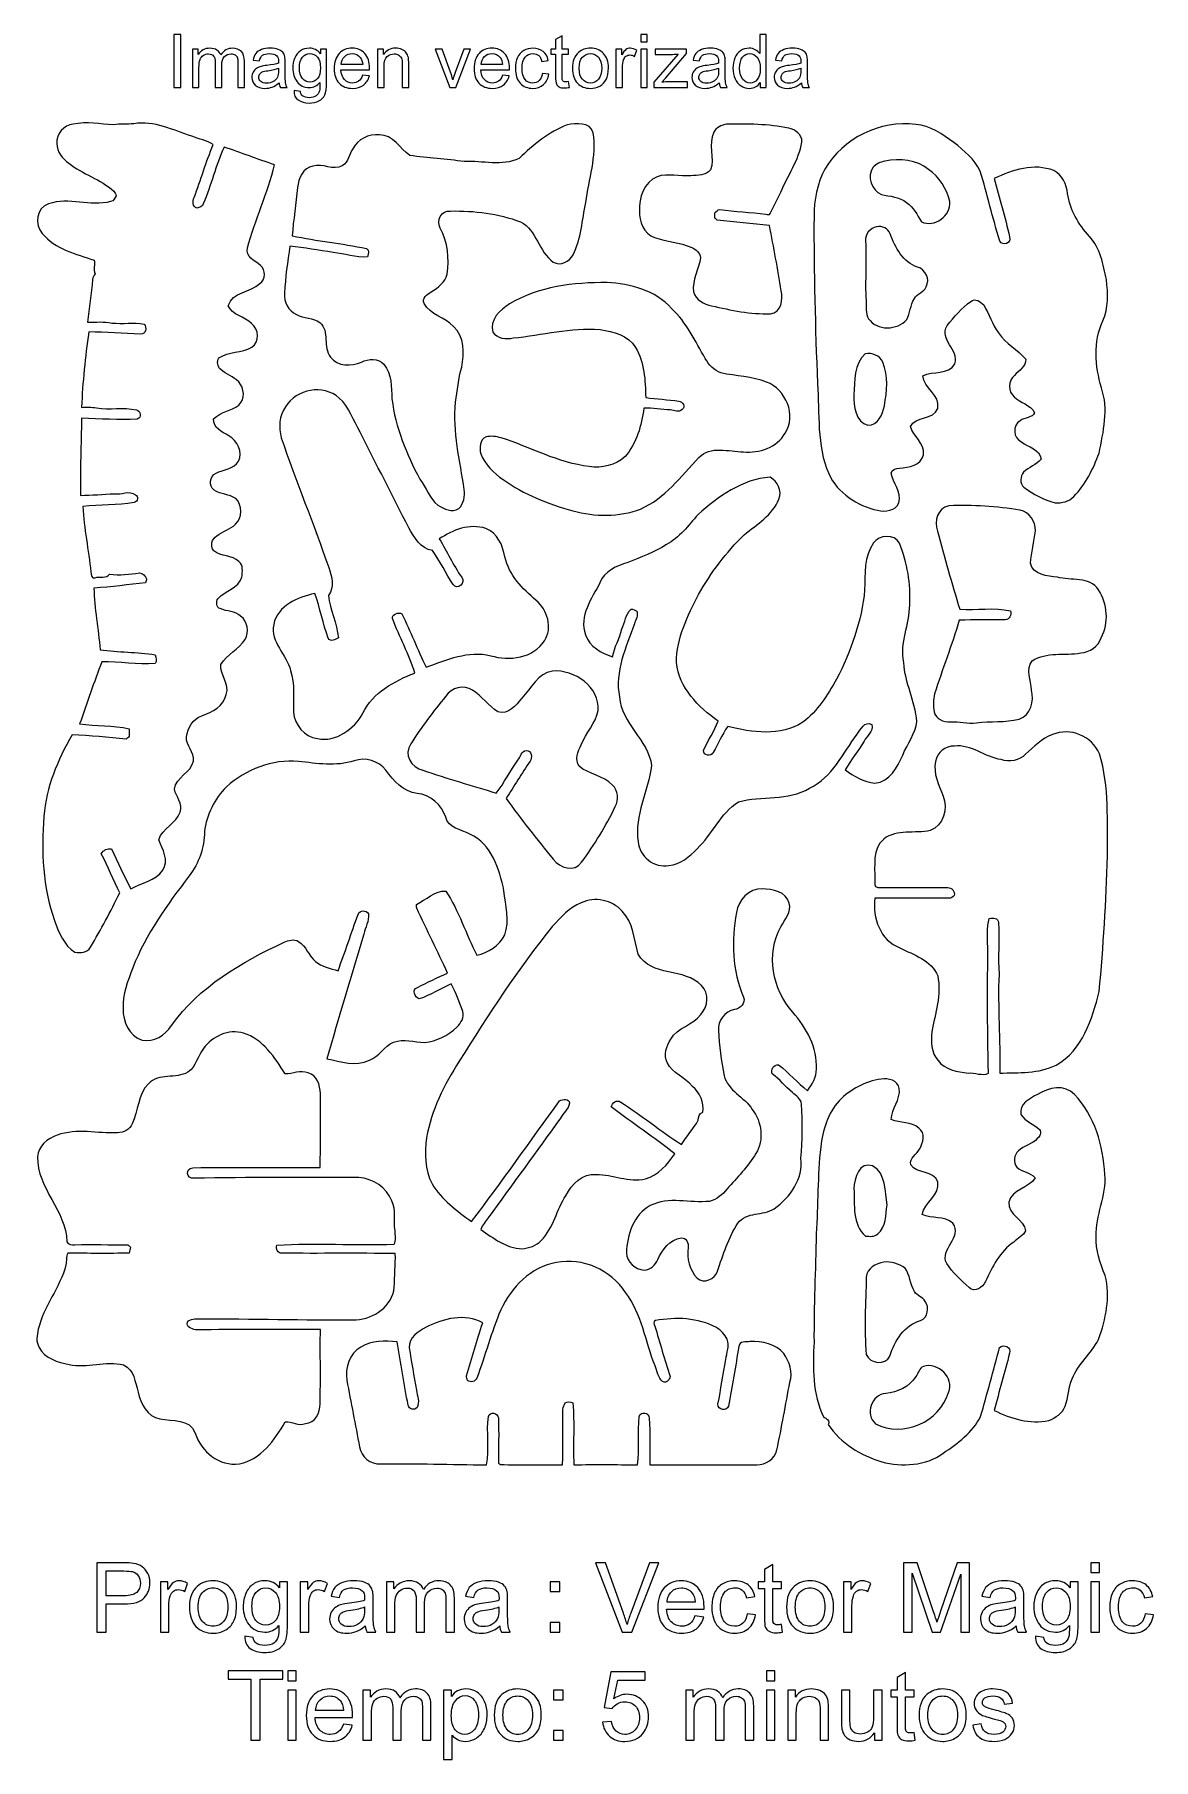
# Model space of a CAD drawing. Header units: millimetres. Extents: x -243 to 44, y -204 to 239.
import ezdxf

# ---------------------------------------------------------------- set-up
doc = ezdxf.new("R2010")
doc.units = ezdxf.units.MM
doc.header["$MEASUREMENT"] = 0
doc.layers.add('Capa 1', color=7, linetype='Continuous')

msp = doc.modelspace()

# ---------------------------------------------------------------- linework, layer by layer
at = {"layer": 'Capa 1', "color": 250}
for points, knots in [([(-207.4184, 225.5864), (-207.4184, 225.5864), (-207.4184, 239.2), (-207.4184, 239.2), (-207.4184, 239.2), (-207.4184, 239.2), (-205.6181, 239.2), (-205.6181, 239.2), (-205.6181, 239.2), (-205.6181, 239.2), (-205.6181, 225.5864), (-205.6181, 225.5864), (-205.6181, 225.5864), (-205.6181, 225.5864), (-207.4184, 225.5864), (-207.4184, 225.5864)], [0, 0, 0, 0, 0.25, 0.25, 0.25, 0.25, 0.5, 0.5, 0.5, 0.5, 0.75, 0.75, 0.75, 0.75, 1, 1, 1, 1]), ([(-202.6544, 225.5864), (-202.6544, 225.5864), (-202.6544, 235.4471), (-202.6544, 235.4471), (-202.6544, 235.4471), (-202.6544, 235.4471), (-201.1615, 235.4471), (-201.1615, 235.4471), (-201.1615, 235.4471), (-201.1615, 235.4471), (-201.1615, 234.0652), (-201.1615, 234.0652), (-201.1615, 234.0652), (-200.8509, 234.547), (-200.4389, 234.9368), (-199.9254, 235.2284), (-199.9254, 235.2284), (-199.4119, 235.5232), (-198.8255, 235.6722), (-198.1694, 235.6722), (-198.1694, 235.6722), (-197.4404, 235.6722), (-196.8413, 235.52), (-196.3754, 235.2157), (-196.3754, 235.2157), (-195.9063, 234.9115), (-195.5766, 234.4899), (-195.3865, 233.9447), (-195.3865, 233.9447), (-194.6036, 235.0953), (-193.5893, 235.6722), (-192.3404, 235.6722), (-192.3404, 235.6722), (-191.361, 235.6722), (-190.6098, 235.3996), (-190.0837, 234.8576), (-190.0837, 234.8576), (-189.5575, 234.3156), (-189.2944, 233.482), (-189.2944, 232.3567), (-189.2944, 232.3567), (-189.2944, 232.3567), (-189.2944, 225.5864), (-189.2944, 225.5864), (-189.2944, 225.5864), (-189.2944, 225.5864), (-190.9553, 225.5864), (-190.9553, 225.5864), (-190.9553, 225.5864), (-190.9553, 225.5864), (-190.9553, 231.7989), (-190.9553, 231.7989), (-190.9553, 231.7989), (-190.9553, 232.4677), (-191.0092, 232.9495), (-191.117, 233.2442), (-191.117, 233.2442), (-191.2279, 233.5358), (-191.4244, 233.7736), (-191.7065, 233.9542), (-191.7065, 233.9542), (-191.9918, 234.1317), (-192.3278, 234.2237), (-192.7113, 234.2237), (-192.7113, 234.2237), (-193.4054, 234.2237), (-193.9791, 233.9923), (-194.4387, 233.5295), (-194.4387, 233.5295), (-194.8952, 233.0699), (-195.1265, 232.3314), (-195.1265, 231.3171), (-195.1265, 231.3171), (-195.1265, 231.3171), (-195.1265, 225.5864), (-195.1265, 225.5864), (-195.1265, 225.5864), (-195.1265, 225.5864), (-196.7969, 225.5864), (-196.7969, 225.5864), (-196.7969, 225.5864), (-196.7969, 225.5864), (-196.7969, 231.9922), (-196.7969, 231.9922), (-196.7969, 231.9922), (-196.7969, 232.7371), (-196.9332, 233.2949), (-197.2058, 233.6658), (-197.2058, 233.6658), (-197.4784, 234.0366), (-197.9222, 234.2237), (-198.5434, 234.2237), (-198.5434, 234.2237), (-199.0125, 234.2237), (-199.4468, 234.1), (-199.8461, 233.8496), (-199.8461, 233.8496), (-200.2455, 233.6024), (-200.5371, 233.2411), (-200.7146, 232.7656), (-200.7146, 232.7656), (-200.8953, 232.287), (-200.984, 231.5992), (-200.984, 230.7022), (-200.984, 230.7022), (-200.984, 230.7022), (-200.984, 225.5864), (-200.984, 225.5864), (-200.984, 225.5864), (-200.984, 225.5864), (-202.6544, 225.5864), (-202.6544, 225.5864)], [0, 0, 0, 0, 0.03571429, 0.03571429, 0.03571429, 0.03571429, 0.07142857, 0.07142857, 0.07142857, 0.07142857, 0.10714286, 0.10714286, 0.10714286, 0.10714286, 0.14285714, 0.14285714, 0.14285714, 0.14285714, 0.17857143, 0.17857143, 0.17857143, 0.17857143, 0.21428571, 0.21428571, 0.21428571, 0.21428571, 0.25, 0.25, 0.25, 0.25, 0.28571429, 0.28571429, 0.28571429, 0.28571429, 0.32142857, 0.32142857, 0.32142857, 0.32142857, 0.35714286, 0.35714286, 0.35714286, 0.35714286, 0.39285714, 0.39285714, 0.39285714, 0.39285714, 0.42857143, 0.42857143, 0.42857143, 0.42857143, 0.46428571, 0.46428571, 0.46428571, 0.46428571, 0.5, 0.5, 0.5, 0.5, 0.53571429, 0.53571429, 0.53571429, 0.53571429, 0.57142857, 0.57142857, 0.57142857, 0.57142857, 0.60714286, 0.60714286, 0.60714286, 0.60714286, 0.64285714, 0.64285714, 0.64285714, 0.64285714, 0.67857143, 0.67857143, 0.67857143, 0.67857143, 0.71428571, 0.71428571, 0.71428571, 0.71428571, 0.75, 0.75, 0.75, 0.75, 0.78571429, 0.78571429, 0.78571429, 0.78571429, 0.82142857, 0.82142857, 0.82142857, 0.82142857, 0.85714286, 0.85714286, 0.85714286, 0.85714286, 0.89285714, 0.89285714, 0.89285714, 0.89285714, 0.92857143, 0.92857143, 0.92857143, 0.92857143, 0.96428571, 0.96428571, 0.96428571, 0.96428571, 1, 1, 1, 1]), ([(-180.3783, 226.8035), (-180.9995, 226.2774), (-181.5954, 225.9065), (-182.1659, 225.6878), (-182.1659, 225.6878), (-182.7396, 225.4723), (-183.3546, 225.3645), (-184.0107, 225.3645), (-184.0107, 225.3645), (-185.0947, 225.3645), (-185.9251, 225.6276), (-186.5083, 226.1569), (-186.5083, 226.1569), (-187.0884, 226.6863), (-187.38, 227.3646), (-187.38, 228.1855), (-187.38, 228.1855), (-187.38, 228.6705), (-187.2722, 229.111), (-187.0503, 229.5104), (-187.0503, 229.5104), (-186.8316, 229.9098), (-186.5432, 230.2299), (-186.1882, 230.4708), (-186.1882, 230.4708), (-185.83, 230.7117), (-185.4307, 230.8955), (-184.9837, 231.0192), (-184.9837, 231.0192), (-184.6573, 231.1047), (-184.1628, 231.1903), (-183.5004, 231.2696), (-183.5004, 231.2696), (-182.1501, 231.4312), (-181.1548, 231.6214), (-180.5177, 231.8464), (-180.5177, 231.8464), (-180.5114, 232.0746), (-180.5082, 232.2204), (-180.5082, 232.2807), (-180.5082, 232.2807), (-180.5082, 232.9621), (-180.6667, 233.4439), (-180.9837, 233.7197), (-180.9837, 233.7197), (-181.4084, 234.1), (-182.0455, 234.287), (-182.8854, 234.287), (-182.8854, 234.287), (-183.6715, 234.287), (-184.2516, 234.1507), (-184.6287, 233.875), (-184.6287, 233.875), (-185.0028, 233.5992), (-185.2785, 233.1111), (-185.4592, 232.4106), (-185.4592, 232.4106), (-185.4592, 232.4106), (-187.0916, 232.6357), (-187.0916, 232.6357), (-187.0916, 232.6357), (-186.9426, 233.333), (-186.6985, 233.9003), (-186.3594, 234.3282), (-186.3594, 234.3282), (-186.0202, 234.7593), (-185.5258, 235.0921), (-184.8823, 235.3235), (-184.8823, 235.3235), (-184.2389, 235.5549), (-183.494, 235.6722), (-182.6446, 235.6722), (-182.6446, 235.6722), (-181.8014, 235.6722), (-181.12, 235.5707), (-180.5938, 235.3742), (-180.5938, 235.3742), (-180.0676, 235.1745), (-179.681, 234.9273), (-179.4305, 234.6262), (-179.4305, 234.6262), (-179.1833, 234.3251), (-179.0122, 233.9479), (-178.9107, 233.4883), (-178.9107, 233.4883), (-178.8568, 233.203), (-178.8283, 232.6895), (-178.8283, 231.9479), (-178.8283, 231.9479), (-178.8283, 231.9479), (-178.8283, 229.7196), (-178.8283, 229.7196), (-178.8283, 229.7196), (-178.8283, 228.1633), (-178.7935, 227.1807), (-178.7206, 226.7718), (-178.7206, 226.7718), (-178.6508, 226.3598), (-178.5082, 225.9636), (-178.299, 225.5864), (-178.299, 225.5864), (-178.299, 225.5864), (-180.0455, 225.5864), (-180.0455, 225.5864), (-180.0455, 225.5864), (-180.2166, 225.9319), (-180.3307, 226.3376), (-180.3783, 226.8035)], [0, 0, 0, 0, 0.03703704, 0.03703704, 0.03703704, 0.03703704, 0.07407407, 0.07407407, 0.07407407, 0.07407407, 0.11111111, 0.11111111, 0.11111111, 0.11111111, 0.14814815, 0.14814815, 0.14814815, 0.14814815, 0.18518519, 0.18518519, 0.18518519, 0.18518519, 0.22222222, 0.22222222, 0.22222222, 0.22222222, 0.25925926, 0.25925926, 0.25925926, 0.25925926, 0.2962963, 0.2962963, 0.2962963, 0.2962963, 0.33333333, 0.33333333, 0.33333333, 0.33333333, 0.37037037, 0.37037037, 0.37037037, 0.37037037, 0.40740741, 0.40740741, 0.40740741, 0.40740741, 0.44444444, 0.44444444, 0.44444444, 0.44444444, 0.48148148, 0.48148148, 0.48148148, 0.48148148, 0.51851852, 0.51851852, 0.51851852, 0.51851852, 0.55555556, 0.55555556, 0.55555556, 0.55555556, 0.59259259, 0.59259259, 0.59259259, 0.59259259, 0.62962963, 0.62962963, 0.62962963, 0.62962963, 0.66666667, 0.66666667, 0.66666667, 0.66666667, 0.7037037, 0.7037037, 0.7037037, 0.7037037, 0.74074074, 0.74074074, 0.74074074, 0.74074074, 0.77777778, 0.77777778, 0.77777778, 0.77777778, 0.81481481, 0.81481481, 0.81481481, 0.81481481, 0.85185185, 0.85185185, 0.85185185, 0.85185185, 0.88888889, 0.88888889, 0.88888889, 0.88888889, 0.92592593, 0.92592593, 0.92592593, 0.92592593, 0.96296296, 0.96296296, 0.96296296, 0.96296296, 1, 1, 1, 1]), ([(-176.543, 224.7686), (-176.543, 224.7686), (-174.917, 224.5277), (-174.917, 224.5277), (-174.917, 224.5277), (-174.8504, 224.0269), (-174.6602, 223.6624), (-174.3528, 223.431), (-174.3528, 223.431), (-173.9375, 223.1236), (-173.3702, 222.9683), (-172.6538, 222.9683), (-172.6538, 222.9683), (-171.8773, 222.9683), (-171.2814, 223.1236), (-170.8598, 223.431), (-170.8598, 223.431), (-170.4383, 223.7417), (-170.1562, 224.1759), (-170.0072, 224.7306), (-170.0072, 224.7306), (-169.9184, 225.0729), (-169.8804, 225.7861), (-169.8867, 226.8764), (-169.8867, 226.8764), (-170.6158, 226.0175), (-171.5255, 225.5864), (-172.6158, 225.5864), (-172.6158, 225.5864), (-173.9724, 225.5864), (-175.0216, 226.0745), (-175.7632, 227.0539), (-175.7632, 227.0539), (-176.5049, 228.0302), (-176.879, 229.2061), (-176.879, 230.5722), (-176.879, 230.5722), (-176.879, 231.5136), (-176.7078, 232.3821), (-176.3686, 233.1777), (-176.3686, 233.1777), (-176.0263, 233.9732), (-175.5319, 234.5882), (-174.8853, 235.0224), (-174.8853, 235.0224), (-174.2387, 235.4535), (-173.4779, 235.6722), (-172.6063, 235.6722), (-172.6063, 235.6722), (-171.443, 235.6722), (-170.4826, 235.1999), (-169.7283, 234.2585), (-169.7283, 234.2585), (-169.7283, 234.2585), (-169.7283, 235.4471), (-169.7283, 235.4471), (-169.7283, 235.4471), (-169.7283, 235.4471), (-168.1847, 235.4471), (-168.1847, 235.4471), (-168.1847, 235.4471), (-168.1847, 235.4471), (-168.1847, 226.924), (-168.1847, 226.924), (-168.1847, 226.924), (-168.1847, 225.3899), (-168.3431, 224.2995), (-168.6538, 223.6593), (-168.6538, 223.6593), (-168.9676, 223.019), (-169.462, 222.5119), (-170.1403, 222.141), (-170.1403, 222.141), (-170.8186, 221.7702), (-171.6522, 221.5832), (-172.6443, 221.5832), (-172.6443, 221.5832), (-173.8203, 221.5832), (-174.7712, 221.8494), (-175.4938, 222.3787), (-175.4938, 222.3787), (-176.2197, 222.9081), (-176.5683, 223.7036), (-176.543, 224.7686)], [0, 0, 0, 0, 0.04761905, 0.04761905, 0.04761905, 0.04761905, 0.0952381, 0.0952381, 0.0952381, 0.0952381, 0.14285714, 0.14285714, 0.14285714, 0.14285714, 0.19047619, 0.19047619, 0.19047619, 0.19047619, 0.23809524, 0.23809524, 0.23809524, 0.23809524, 0.28571429, 0.28571429, 0.28571429, 0.28571429, 0.33333333, 0.33333333, 0.33333333, 0.33333333, 0.38095238, 0.38095238, 0.38095238, 0.38095238, 0.42857143, 0.42857143, 0.42857143, 0.42857143, 0.47619048, 0.47619048, 0.47619048, 0.47619048, 0.52380952, 0.52380952, 0.52380952, 0.52380952, 0.57142857, 0.57142857, 0.57142857, 0.57142857, 0.61904762, 0.61904762, 0.61904762, 0.61904762, 0.66666667, 0.66666667, 0.66666667, 0.66666667, 0.71428571, 0.71428571, 0.71428571, 0.71428571, 0.76190476, 0.76190476, 0.76190476, 0.76190476, 0.80952381, 0.80952381, 0.80952381, 0.80952381, 0.85714286, 0.85714286, 0.85714286, 0.85714286, 0.9047619, 0.9047619, 0.9047619, 0.9047619, 0.95238095, 0.95238095, 0.95238095, 0.95238095, 1, 1, 1, 1]), ([(-158.9103, 228.7624), (-158.9103, 228.7624), (-157.1828, 228.55), (-157.1828, 228.55), (-157.1828, 228.55), (-157.4554, 227.5389), (-157.9594, 226.756), (-158.6947, 226.1981), (-158.6947, 226.1981), (-159.4333, 225.6435), (-160.3746, 225.3645), (-161.5189, 225.3645), (-161.5189, 225.3645), (-162.9611, 225.3645), (-164.1053, 225.8083), (-164.9484, 226.6958), (-164.9484, 226.6958), (-165.7947, 227.5833), (-166.2163, 228.8289), (-166.2163, 230.4328), (-166.2163, 230.4328), (-166.2163, 232.0937), (-165.7884, 233.3805), (-164.9357, 234.2966), (-164.9357, 234.2966), (-164.0799, 235.2126), (-162.9737, 235.6722), (-161.6108, 235.6722), (-161.6108, 235.6722), (-160.2922, 235.6722), (-159.2146, 235.2221), (-158.3809, 234.3251), (-158.3809, 234.3251), (-157.5442, 233.4281), (-157.1258, 232.1634), (-157.1258, 230.5374), (-157.1258, 230.5374), (-157.1258, 230.4359), (-157.1289, 230.287), (-157.1353, 230.0904), (-157.1353, 230.0904), (-157.1353, 230.0904), (-164.4888, 230.0904), (-164.4888, 230.0904), (-164.4888, 230.0904), (-164.4286, 229.0064), (-164.1212, 228.176), (-163.5696, 227.6023), (-163.5696, 227.6023), (-163.0181, 227.0254), (-162.3335, 226.737), (-161.5094, 226.737), (-161.5094, 226.737), (-160.8976, 226.737), (-160.3746, 226.8986), (-159.9404, 227.2219), (-159.9404, 227.2219), (-159.5062, 227.5421), (-159.1638, 228.0555), (-158.9103, 228.7624)], [0, 0, 0, 0, 0.06666667, 0.06666667, 0.06666667, 0.06666667, 0.13333333, 0.13333333, 0.13333333, 0.13333333, 0.2, 0.2, 0.2, 0.2, 0.26666667, 0.26666667, 0.26666667, 0.26666667, 0.33333333, 0.33333333, 0.33333333, 0.33333333, 0.4, 0.4, 0.4, 0.4, 0.46666667, 0.46666667, 0.46666667, 0.46666667, 0.53333333, 0.53333333, 0.53333333, 0.53333333, 0.6, 0.6, 0.6, 0.6, 0.66666667, 0.66666667, 0.66666667, 0.66666667, 0.73333333, 0.73333333, 0.73333333, 0.73333333, 0.8, 0.8, 0.8, 0.8, 0.86666667, 0.86666667, 0.86666667, 0.86666667, 0.93333333, 0.93333333, 0.93333333, 0.93333333, 1, 1, 1, 1]), ([(-155.0813, 225.5864), (-155.0813, 225.5864), (-155.0813, 235.4471), (-155.0813, 235.4471), (-155.0813, 235.4471), (-155.0813, 235.4471), (-153.5789, 235.4471), (-153.5789, 235.4471), (-153.5789, 235.4471), (-153.5789, 235.4471), (-153.5789, 234.0462), (-153.5789, 234.0462), (-153.5789, 234.0462), (-152.8531, 235.1302), (-151.8071, 235.6722), (-150.441, 235.6722), (-150.441, 235.6722), (-149.8451, 235.6722), (-149.2999, 235.5644), (-148.8023, 235.352), (-148.8023, 235.352), (-148.3015, 235.1365), (-147.9306, 234.8576), (-147.6834, 234.5089), (-147.6834, 234.5089), (-147.433, 234.1634), (-147.2618, 233.7514), (-147.1604, 233.2759), (-147.1604, 233.2759), (-147.1002, 232.9653), (-147.0685, 232.4233), (-147.0685, 231.6499), (-147.0685, 231.6499), (-147.0685, 231.6499), (-147.0685, 225.5864), (-147.0685, 225.5864), (-147.0685, 225.5864), (-147.0685, 225.5864), (-148.7421, 225.5864), (-148.7421, 225.5864), (-148.7421, 225.5864), (-148.7421, 225.5864), (-148.7421, 231.5865), (-148.7421, 231.5865), (-148.7421, 231.5865), (-148.7421, 232.2648), (-148.8055, 232.7751), (-148.9354, 233.1143), (-148.9354, 233.1143), (-149.0654, 233.4503), (-149.2967, 233.7197), (-149.6264, 233.9194), (-149.6264, 233.9194), (-149.9592, 234.1222), (-150.3459, 234.2237), (-150.7928, 234.2237), (-150.7928, 234.2237), (-151.506, 234.2237), (-152.1177, 233.9954), (-152.6375, 233.5453), (-152.6375, 233.5453), (-153.1542, 233.0921), (-153.4109, 232.2363), (-153.4109, 230.9716), (-153.4109, 230.9716), (-153.4109, 230.9716), (-153.4109, 225.5864), (-153.4109, 225.5864), (-153.4109, 225.5864), (-153.4109, 225.5864), (-155.0813, 225.5864), (-155.0813, 225.5864)], [0, 0, 0, 0, 0.05555556, 0.05555556, 0.05555556, 0.05555556, 0.11111111, 0.11111111, 0.11111111, 0.11111111, 0.16666667, 0.16666667, 0.16666667, 0.16666667, 0.22222222, 0.22222222, 0.22222222, 0.22222222, 0.27777778, 0.27777778, 0.27777778, 0.27777778, 0.33333333, 0.33333333, 0.33333333, 0.33333333, 0.38888889, 0.38888889, 0.38888889, 0.38888889, 0.44444444, 0.44444444, 0.44444444, 0.44444444, 0.5, 0.5, 0.5, 0.5, 0.55555556, 0.55555556, 0.55555556, 0.55555556, 0.61111111, 0.61111111, 0.61111111, 0.61111111, 0.66666667, 0.66666667, 0.66666667, 0.66666667, 0.72222222, 0.72222222, 0.72222222, 0.72222222, 0.77777778, 0.77777778, 0.77777778, 0.77777778, 0.83333333, 0.83333333, 0.83333333, 0.83333333, 0.88888889, 0.88888889, 0.88888889, 0.88888889, 0.94444444, 0.94444444, 0.94444444, 0.94444444, 1, 1, 1, 1]), ([(-136.4819, 225.5864), (-136.4819, 225.5864), (-140.2347, 235.4471), (-140.2347, 235.4471), (-140.2347, 235.4471), (-140.2347, 235.4471), (-138.4692, 235.4471), (-138.4692, 235.4471), (-138.4692, 235.4471), (-138.4692, 235.4471), (-136.3519, 229.5421), (-136.3519, 229.5421), (-136.3519, 229.5421), (-136.1237, 228.905), (-135.9145, 228.2426), (-135.7211, 227.5547), (-135.7211, 227.5547), (-135.5722, 228.0746), (-135.3662, 228.699), (-135.0999, 229.4312), (-135.0999, 229.4312), (-135.0999, 229.4312), (-132.9065, 235.4471), (-132.9065, 235.4471), (-132.9065, 235.4471), (-132.9065, 235.4471), (-131.1886, 235.4471), (-131.1886, 235.4471), (-131.1886, 235.4471), (-131.1886, 235.4471), (-134.9224, 225.5864), (-134.9224, 225.5864), (-134.9224, 225.5864), (-134.9224, 225.5864), (-136.4819, 225.5864), (-136.4819, 225.5864)], [0, 0, 0, 0, 0.11111111, 0.11111111, 0.11111111, 0.11111111, 0.22222222, 0.22222222, 0.22222222, 0.22222222, 0.33333333, 0.33333333, 0.33333333, 0.33333333, 0.44444444, 0.44444444, 0.44444444, 0.44444444, 0.55555556, 0.55555556, 0.55555556, 0.55555556, 0.66666667, 0.66666667, 0.66666667, 0.66666667, 0.77777778, 0.77777778, 0.77777778, 0.77777778, 0.88888889, 0.88888889, 0.88888889, 0.88888889, 1, 1, 1, 1]), ([(-122.9634, 228.7624), (-122.9634, 228.7624), (-121.2359, 228.55), (-121.2359, 228.55), (-121.2359, 228.55), (-121.5085, 227.5389), (-122.0125, 226.756), (-122.7478, 226.1981), (-122.7478, 226.1981), (-123.4864, 225.6435), (-124.4277, 225.3645), (-125.572, 225.3645), (-125.572, 225.3645), (-127.0142, 225.3645), (-128.1584, 225.8083), (-129.0015, 226.6958), (-129.0015, 226.6958), (-129.8478, 227.5833), (-130.2694, 228.8289), (-130.2694, 230.4328), (-130.2694, 230.4328), (-130.2694, 232.0937), (-129.8415, 233.3805), (-128.9888, 234.2966), (-128.9888, 234.2966), (-128.133, 235.2126), (-127.0268, 235.6722), (-125.6639, 235.6722), (-125.6639, 235.6722), (-124.3453, 235.6722), (-123.2677, 235.2221), (-122.434, 234.3251), (-122.434, 234.3251), (-121.5973, 233.4281), (-121.1789, 232.1634), (-121.1789, 230.5374), (-121.1789, 230.5374), (-121.1789, 230.4359), (-121.182, 230.287), (-121.1884, 230.0904), (-121.1884, 230.0904), (-121.1884, 230.0904), (-128.5419, 230.0904), (-128.5419, 230.0904), (-128.5419, 230.0904), (-128.4817, 229.0064), (-128.1743, 228.176), (-127.6227, 227.6023), (-127.6227, 227.6023), (-127.0712, 227.0254), (-126.3866, 226.737), (-125.5625, 226.737), (-125.5625, 226.737), (-124.9507, 226.737), (-124.4277, 226.8986), (-123.9935, 227.2219), (-123.9935, 227.2219), (-123.5593, 227.5421), (-123.2169, 228.0555), (-122.9634, 228.7624)], [0, 0, 0, 0, 0.06666667, 0.06666667, 0.06666667, 0.06666667, 0.13333333, 0.13333333, 0.13333333, 0.13333333, 0.2, 0.2, 0.2, 0.2, 0.26666667, 0.26666667, 0.26666667, 0.26666667, 0.33333333, 0.33333333, 0.33333333, 0.33333333, 0.4, 0.4, 0.4, 0.4, 0.46666667, 0.46666667, 0.46666667, 0.46666667, 0.53333333, 0.53333333, 0.53333333, 0.53333333, 0.6, 0.6, 0.6, 0.6, 0.66666667, 0.66666667, 0.66666667, 0.66666667, 0.73333333, 0.73333333, 0.73333333, 0.73333333, 0.8, 0.8, 0.8, 0.8, 0.86666667, 0.86666667, 0.86666667, 0.86666667, 0.93333333, 0.93333333, 0.93333333, 0.93333333, 1, 1, 1, 1]), ([(-112.7001, 229.1998), (-112.7001, 229.1998), (-111.0582, 228.9842), (-111.0582, 228.9842), (-111.0582, 228.9842), (-111.2357, 227.8527), (-111.6953, 226.9652), (-112.437, 226.3249), (-112.437, 226.3249), (-113.1755, 225.6847), (-114.0852, 225.3645), (-115.1629, 225.3645), (-115.1629, 225.3645), (-116.51, 225.3645), (-117.5972, 225.8051), (-118.4149, 226.6863), (-118.4149, 226.6863), (-119.2359, 227.5674), (-119.6479, 228.8321), (-119.6479, 230.4803), (-119.6479, 230.4803), (-119.6479, 231.5453), (-119.4704, 232.4772), (-119.1186, 233.2759), (-119.1186, 233.2759), (-118.7636, 234.0747), (-118.2279, 234.6737), (-117.5052, 235.0731), (-117.5052, 235.0731), (-116.7857, 235.4725), (-115.9997, 235.6722), (-115.1534, 235.6722), (-115.1534, 235.6722), (-114.082, 235.6722), (-113.204, 235.3996), (-112.5257, 234.8576), (-112.5257, 234.8576), (-111.8443, 234.3156), (-111.4069, 233.5485), (-111.2135, 232.5501), (-111.2135, 232.5501), (-111.2135, 232.5501), (-112.8395, 232.2997), (-112.8395, 232.2997), (-112.8395, 232.2997), (-112.9948, 232.9621), (-113.2674, 233.4598), (-113.6605, 233.7958), (-113.6605, 233.7958), (-114.0535, 234.1286), (-114.5289, 234.2966), (-115.0868, 234.2966), (-115.0868, 234.2966), (-115.9299, 234.2966), (-116.6146, 233.9954), (-117.1407, 233.39), (-117.1407, 233.39), (-117.6669, 232.7878), (-117.93, 231.8337), (-117.93, 230.5279), (-117.93, 230.5279), (-117.93, 229.203), (-117.6764, 228.2394), (-117.1661, 227.6372), (-117.1661, 227.6372), (-116.6589, 227.0381), (-115.9965, 226.737), (-115.1787, 226.737), (-115.1787, 226.737), (-114.5226, 226.737), (-113.9774, 226.9398), (-113.5369, 227.3424), (-113.5369, 227.3424), (-113.0963, 227.7449), (-112.8173, 228.363), (-112.7001, 229.1998)], [0, 0, 0, 0, 0.05263158, 0.05263158, 0.05263158, 0.05263158, 0.10526316, 0.10526316, 0.10526316, 0.10526316, 0.15789474, 0.15789474, 0.15789474, 0.15789474, 0.21052632, 0.21052632, 0.21052632, 0.21052632, 0.26315789, 0.26315789, 0.26315789, 0.26315789, 0.31578947, 0.31578947, 0.31578947, 0.31578947, 0.36842105, 0.36842105, 0.36842105, 0.36842105, 0.42105263, 0.42105263, 0.42105263, 0.42105263, 0.47368421, 0.47368421, 0.47368421, 0.47368421, 0.52631579, 0.52631579, 0.52631579, 0.52631579, 0.57894737, 0.57894737, 0.57894737, 0.57894737, 0.63157895, 0.63157895, 0.63157895, 0.63157895, 0.68421053, 0.68421053, 0.68421053, 0.68421053, 0.73684211, 0.73684211, 0.73684211, 0.73684211, 0.78947368, 0.78947368, 0.78947368, 0.78947368, 0.84210526, 0.84210526, 0.84210526, 0.84210526, 0.89473684, 0.89473684, 0.89473684, 0.89473684, 0.94736842, 0.94736842, 0.94736842, 0.94736842, 1, 1, 1, 1]), ([(-105.9773, 227.0825), (-105.9773, 227.0825), (-105.7364, 225.6054), (-105.7364, 225.6054), (-105.7364, 225.6054), (-106.2055, 225.5072), (-106.6271, 225.4564), (-106.9979, 225.4564), (-106.9979, 225.4564), (-107.6065, 225.4564), (-108.0756, 225.5515), (-108.4116, 225.7449), (-108.4116, 225.7449), (-108.7444, 225.9351), (-108.9789, 226.1886), (-109.1152, 226.5024), (-109.1152, 226.5024), (-109.2515, 226.813), (-109.3212, 227.4723), (-109.3212, 228.4739), (-109.3212, 228.4739), (-109.3212, 228.4739), (-109.3212, 234.1476), (-109.3212, 234.1476), (-109.3212, 234.1476), (-109.3212, 234.1476), (-110.5479, 234.1476), (-110.5479, 234.1476), (-110.5479, 234.1476), (-110.5479, 234.1476), (-110.5479, 235.4471), (-110.5479, 235.4471), (-110.5479, 235.4471), (-110.5479, 235.4471), (-109.3212, 235.4471), (-109.3212, 235.4471), (-109.3212, 235.4471), (-109.3212, 235.4471), (-109.3212, 237.8909), (-109.3212, 237.8909), (-109.3212, 237.8909), (-109.3212, 237.8909), (-107.6572, 238.8925), (-107.6572, 238.8925), (-107.6572, 238.8925), (-107.6572, 238.8925), (-107.6572, 235.4471), (-107.6572, 235.4471), (-107.6572, 235.4471), (-107.6572, 235.4471), (-105.9773, 235.4471), (-105.9773, 235.4471), (-105.9773, 235.4471), (-105.9773, 235.4471), (-105.9773, 234.1476), (-105.9773, 234.1476), (-105.9773, 234.1476), (-105.9773, 234.1476), (-107.6572, 234.1476), (-107.6572, 234.1476), (-107.6572, 234.1476), (-107.6572, 234.1476), (-107.6572, 228.382), (-107.6572, 228.382), (-107.6572, 228.382), (-107.6572, 227.9034), (-107.6287, 227.5991), (-107.5716, 227.4628), (-107.5716, 227.4628), (-107.5114, 227.3265), (-107.4163, 227.2188), (-107.2832, 227.1364), (-107.2832, 227.1364), (-107.15, 227.0571), (-106.9599, 227.0159), (-106.7126, 227.0159), (-106.7126, 227.0159), (-106.5256, 227.0159), (-106.2816, 227.0381), (-105.9773, 227.0825)], [0, 0, 0, 0, 0.05, 0.05, 0.05, 0.05, 0.1, 0.1, 0.1, 0.1, 0.15, 0.15, 0.15, 0.15, 0.2, 0.2, 0.2, 0.2, 0.25, 0.25, 0.25, 0.25, 0.3, 0.3, 0.3, 0.3, 0.35, 0.35, 0.35, 0.35, 0.4, 0.4, 0.4, 0.4, 0.45, 0.45, 0.45, 0.45, 0.5, 0.5, 0.5, 0.5, 0.55, 0.55, 0.55, 0.55, 0.6, 0.6, 0.6, 0.6, 0.65, 0.65, 0.65, 0.65, 0.7, 0.7, 0.7, 0.7, 0.75, 0.75, 0.75, 0.75, 0.8, 0.8, 0.8, 0.8, 0.85, 0.85, 0.85, 0.85, 0.9, 0.9, 0.9, 0.9, 0.95, 0.95, 0.95, 0.95, 1, 1, 1, 1]), ([(-104.9661, 230.5183), (-104.9661, 232.3441), (-104.459, 233.6975), (-103.4415, 234.5755), (-103.4415, 234.5755), (-102.5953, 235.3045), (-101.562, 235.6722), (-100.3416, 235.6722), (-100.3416, 235.6722), (-98.985, 235.6722), (-97.8757, 235.2284), (-97.0167, 234.3378), (-97.0167, 234.3378), (-96.1546, 233.4503), (-95.7267, 232.2236), (-95.7267, 230.6578), (-95.7267, 230.6578), (-95.7267, 229.3868), (-95.9168, 228.3884), (-96.2972, 227.6625), (-96.2972, 227.6625), (-96.6776, 226.9335), (-97.2322, 226.3693), (-97.9581, 225.9668), (-97.9581, 225.9668), (-98.6871, 225.5642), (-99.4795, 225.3645), (-100.3416, 225.3645), (-100.3416, 225.3645), (-101.7204, 225.3645), (-102.8361, 225.8051), (-103.6888, 226.6926), (-103.6888, 226.6926), (-104.5414, 227.5769), (-104.9661, 228.8511), (-104.9661, 230.5183)], [0, 0, 0, 0, 0.11111111, 0.11111111, 0.11111111, 0.11111111, 0.22222222, 0.22222222, 0.22222222, 0.22222222, 0.33333333, 0.33333333, 0.33333333, 0.33333333, 0.44444444, 0.44444444, 0.44444444, 0.44444444, 0.55555556, 0.55555556, 0.55555556, 0.55555556, 0.66666667, 0.66666667, 0.66666667, 0.66666667, 0.77777778, 0.77777778, 0.77777778, 0.77777778, 0.88888889, 0.88888889, 0.88888889, 0.88888889, 1, 1, 1, 1]), ([(-93.7836, 225.5864), (-93.7836, 225.5864), (-93.7836, 235.4471), (-93.7836, 235.4471), (-93.7836, 235.4471), (-93.7836, 235.4471), (-92.2812, 235.4471), (-92.2812, 235.4471), (-92.2812, 235.4471), (-92.2812, 235.4471), (-92.2812, 233.9542), (-92.2812, 233.9542), (-92.2812, 233.9542), (-91.8977, 234.6516), (-91.5427, 235.1143), (-91.2162, 235.3362), (-91.2162, 235.3362), (-90.8929, 235.5581), (-90.5348, 235.6722), (-90.1449, 235.6722), (-90.1449, 235.6722), (-89.5807, 235.6722), (-89.0102, 235.4915), (-88.427, 235.1333), (-88.427, 235.1333), (-88.427, 235.1333), (-89.0038, 233.5802), (-89.0038, 233.5802), (-89.0038, 233.5802), (-89.4095, 233.8243), (-89.8184, 233.9447), (-90.2273, 233.9447), (-90.2273, 233.9447), (-90.595, 233.9447), (-90.9215, 233.8338), (-91.2131, 233.6151), (-91.2131, 233.6151), (-91.5047, 233.3932), (-91.7107, 233.0889), (-91.8343, 232.6991), (-91.8343, 232.6991), (-92.0213, 232.1063), (-92.1132, 231.4566), (-92.1132, 230.7497), (-92.1132, 230.7497), (-92.1132, 230.7497), (-92.1132, 225.5864), (-92.1132, 225.5864), (-92.1132, 225.5864), (-92.1132, 225.5864), (-93.7836, 225.5864), (-93.7836, 225.5864)], [0, 0, 0, 0, 0.07692308, 0.07692308, 0.07692308, 0.07692308, 0.15384615, 0.15384615, 0.15384615, 0.15384615, 0.23076923, 0.23076923, 0.23076923, 0.23076923, 0.30769231, 0.30769231, 0.30769231, 0.30769231, 0.38461538, 0.38461538, 0.38461538, 0.38461538, 0.46153846, 0.46153846, 0.46153846, 0.46153846, 0.53846154, 0.53846154, 0.53846154, 0.53846154, 0.61538462, 0.61538462, 0.61538462, 0.61538462, 0.69230769, 0.69230769, 0.69230769, 0.69230769, 0.76923077, 0.76923077, 0.76923077, 0.76923077, 0.84615385, 0.84615385, 0.84615385, 0.84615385, 0.92307692, 0.92307692, 0.92307692, 0.92307692, 1, 1, 1, 1]), ([(-87.4254, 237.276), (-87.4254, 237.276), (-87.4254, 239.2), (-87.4254, 239.2), (-87.4254, 239.2), (-87.4254, 239.2), (-85.7518, 239.2), (-85.7518, 239.2), (-85.7518, 239.2), (-85.7518, 239.2), (-85.7518, 237.276), (-85.7518, 237.276), (-85.7518, 237.276), (-85.7518, 237.276), (-87.4254, 237.276), (-87.4254, 237.276)], [0, 0, 0, 0, 0.25, 0.25, 0.25, 0.25, 0.5, 0.5, 0.5, 0.5, 0.75, 0.75, 0.75, 0.75, 1, 1, 1, 1]), ([(-87.4254, 225.5864), (-87.4254, 225.5864), (-87.4254, 235.4471), (-87.4254, 235.4471), (-87.4254, 235.4471), (-87.4254, 235.4471), (-85.7518, 235.4471), (-85.7518, 235.4471), (-85.7518, 235.4471), (-85.7518, 235.4471), (-85.7518, 225.5864), (-85.7518, 225.5864), (-85.7518, 225.5864), (-85.7518, 225.5864), (-87.4254, 225.5864), (-87.4254, 225.5864)], [0, 0, 0, 0, 0.25, 0.25, 0.25, 0.25, 0.5, 0.5, 0.5, 0.5, 0.75, 0.75, 0.75, 0.75, 1, 1, 1, 1]), ([(-84.091, 225.5864), (-84.091, 225.5864), (-84.091, 226.943), (-84.091, 226.943), (-84.091, 226.943), (-84.091, 226.943), (-77.8119, 234.1476), (-77.8119, 234.1476), (-77.8119, 234.1476), (-78.5251, 234.1095), (-79.1527, 234.0937), (-79.6978, 234.0937), (-79.6978, 234.0937), (-79.6978, 234.0937), (-83.7201, 234.0937), (-83.7201, 234.0937), (-83.7201, 234.0937), (-83.7201, 234.0937), (-83.7201, 235.4471), (-83.7201, 235.4471), (-83.7201, 235.4471), (-83.7201, 235.4471), (-75.6597, 235.4471), (-75.6597, 235.4471), (-75.6597, 235.4471), (-75.6597, 235.4471), (-75.6597, 234.3441), (-75.6597, 234.3441), (-75.6597, 234.3441), (-75.6597, 234.3441), (-80.9974, 228.0841), (-80.9974, 228.0841), (-80.9974, 228.0841), (-80.9974, 228.0841), (-82.0275, 226.943), (-82.0275, 226.943), (-82.0275, 226.943), (-81.2795, 226.9969), (-80.5758, 227.0254), (-79.9197, 227.0254), (-79.9197, 227.0254), (-79.9197, 227.0254), (-75.3618, 227.0254), (-75.3618, 227.0254), (-75.3618, 227.0254), (-75.3618, 227.0254), (-75.3618, 225.5864), (-75.3618, 225.5864), (-75.3618, 225.5864), (-75.3618, 225.5864), (-84.091, 225.5864), (-84.091, 225.5864)], [0, 0, 0, 0, 0.07692308, 0.07692308, 0.07692308, 0.07692308, 0.15384615, 0.15384615, 0.15384615, 0.15384615, 0.23076923, 0.23076923, 0.23076923, 0.23076923, 0.30769231, 0.30769231, 0.30769231, 0.30769231, 0.38461538, 0.38461538, 0.38461538, 0.38461538, 0.46153846, 0.46153846, 0.46153846, 0.46153846, 0.53846154, 0.53846154, 0.53846154, 0.53846154, 0.61538462, 0.61538462, 0.61538462, 0.61538462, 0.69230769, 0.69230769, 0.69230769, 0.69230769, 0.76923077, 0.76923077, 0.76923077, 0.76923077, 0.84615385, 0.84615385, 0.84615385, 0.84615385, 0.92307692, 0.92307692, 0.92307692, 0.92307692, 1, 1, 1, 1]), ([(-67.2634, 226.8035), (-67.8846, 226.2774), (-68.4805, 225.9065), (-69.051, 225.6878), (-69.051, 225.6878), (-69.6247, 225.4723), (-70.2397, 225.3645), (-70.8958, 225.3645), (-70.8958, 225.3645), (-71.9798, 225.3645), (-72.8102, 225.6276), (-73.3934, 226.1569), (-73.3934, 226.1569), (-73.9735, 226.6863), (-74.2651, 227.3646), (-74.2651, 228.1855), (-74.2651, 228.1855), (-74.2651, 228.6705), (-74.1573, 229.111), (-73.9354, 229.5104), (-73.9354, 229.5104), (-73.7167, 229.9098), (-73.4283, 230.2299), (-73.0733, 230.4708), (-73.0733, 230.4708), (-72.7151, 230.7117), (-72.3158, 230.8955), (-71.8688, 231.0192), (-71.8688, 231.0192), (-71.5424, 231.1047), (-71.0479, 231.1903), (-70.3855, 231.2696), (-70.3855, 231.2696), (-69.0352, 231.4312), (-68.0399, 231.6214), (-67.4028, 231.8464), (-67.4028, 231.8464), (-67.3965, 232.0746), (-67.3933, 232.2204), (-67.3933, 232.2807), (-67.3933, 232.2807), (-67.3933, 232.9621), (-67.5518, 233.4439), (-67.8688, 233.7197), (-67.8688, 233.7197), (-68.2935, 234.1), (-68.9306, 234.287), (-69.7705, 234.287), (-69.7705, 234.287), (-70.5566, 234.287), (-71.1367, 234.1507), (-71.5138, 233.875), (-71.5138, 233.875), (-71.8879, 233.5992), (-72.1636, 233.1111), (-72.3443, 232.4106), (-72.3443, 232.4106), (-72.3443, 232.4106), (-73.9767, 232.6357), (-73.9767, 232.6357), (-73.9767, 232.6357), (-73.8277, 233.333), (-73.5836, 233.9003), (-73.2445, 234.3282), (-73.2445, 234.3282), (-72.9053, 234.7593), (-72.4109, 235.0921), (-71.7674, 235.3235), (-71.7674, 235.3235), (-71.124, 235.5549), (-70.3791, 235.6722), (-69.5297, 235.6722), (-69.5297, 235.6722), (-68.6865, 235.6722), (-68.0051, 235.5707), (-67.4789, 235.3742), (-67.4789, 235.3742), (-66.9527, 235.1745), (-66.5661, 234.9273), (-66.3156, 234.6262), (-66.3156, 234.6262), (-66.0684, 234.3251), (-65.8973, 233.9479), (-65.7958, 233.4883), (-65.7958, 233.4883), (-65.7419, 233.203), (-65.7134, 232.6895), (-65.7134, 231.9479), (-65.7134, 231.9479), (-65.7134, 231.9479), (-65.7134, 229.7196), (-65.7134, 229.7196), (-65.7134, 229.7196), (-65.7134, 228.1633), (-65.6786, 227.1807), (-65.6057, 226.7718), (-65.6057, 226.7718), (-65.5359, 226.3598), (-65.3933, 225.9636), (-65.1841, 225.5864), (-65.1841, 225.5864), (-65.1841, 225.5864), (-66.9306, 225.5864), (-66.9306, 225.5864), (-66.9306, 225.5864), (-67.1017, 225.9319), (-67.2158, 226.3376), (-67.2634, 226.8035)], [0, 0, 0, 0, 0.03703704, 0.03703704, 0.03703704, 0.03703704, 0.07407407, 0.07407407, 0.07407407, 0.07407407, 0.11111111, 0.11111111, 0.11111111, 0.11111111, 0.14814815, 0.14814815, 0.14814815, 0.14814815, 0.18518519, 0.18518519, 0.18518519, 0.18518519, 0.22222222, 0.22222222, 0.22222222, 0.22222222, 0.25925926, 0.25925926, 0.25925926, 0.25925926, 0.2962963, 0.2962963, 0.2962963, 0.2962963, 0.33333333, 0.33333333, 0.33333333, 0.33333333, 0.37037037, 0.37037037, 0.37037037, 0.37037037, 0.40740741, 0.40740741, 0.40740741, 0.40740741, 0.44444444, 0.44444444, 0.44444444, 0.44444444, 0.48148148, 0.48148148, 0.48148148, 0.48148148, 0.51851852, 0.51851852, 0.51851852, 0.51851852, 0.55555556, 0.55555556, 0.55555556, 0.55555556, 0.59259259, 0.59259259, 0.59259259, 0.59259259, 0.62962963, 0.62962963, 0.62962963, 0.62962963, 0.66666667, 0.66666667, 0.66666667, 0.66666667, 0.7037037, 0.7037037, 0.7037037, 0.7037037, 0.74074074, 0.74074074, 0.74074074, 0.74074074, 0.77777778, 0.77777778, 0.77777778, 0.77777778, 0.81481481, 0.81481481, 0.81481481, 0.81481481, 0.85185185, 0.85185185, 0.85185185, 0.85185185, 0.88888889, 0.88888889, 0.88888889, 0.88888889, 0.92592593, 0.92592593, 0.92592593, 0.92592593, 0.96296296, 0.96296296, 0.96296296, 0.96296296, 1, 1, 1, 1]), ([(-56.7243, 225.5864), (-56.7243, 225.5864), (-56.7243, 226.8321), (-56.7243, 226.8321), (-56.7243, 226.8321), (-57.3487, 225.8526), (-58.2679, 225.3645), (-59.4819, 225.3645), (-59.4819, 225.3645), (-60.268, 225.3645), (-60.9906, 225.5801), (-61.6499, 226.0143), (-61.6499, 226.0143), (-62.3092, 226.4454), (-62.8195, 227.0508), (-63.184, 227.8305), (-63.184, 227.8305), (-63.5454, 228.6071), (-63.726, 229.4977), (-63.726, 230.5088), (-63.726, 230.5088), (-63.726, 231.4914), (-63.5612, 232.3853), (-63.2347, 233.1872), (-63.2347, 233.1872), (-62.9051, 233.9891), (-62.4138, 234.604), (-61.7577, 235.0287), (-61.7577, 235.0287), (-61.1016, 235.4566), (-60.3662, 235.6722), (-59.5548, 235.6722), (-59.5548, 235.6722), (-58.9621, 235.6722), (-58.4327, 235.5454), (-57.97, 235.295), (-57.97, 235.295), (-57.504, 235.0446), (-57.1268, 234.7181), (-56.8352, 234.3156), (-56.8352, 234.3156), (-56.8352, 234.3156), (-56.8352, 239.2), (-56.8352, 239.2), (-56.8352, 239.2), (-56.8352, 239.2), (-55.1744, 239.2), (-55.1744, 239.2), (-55.1744, 239.2), (-55.1744, 239.2), (-55.1744, 225.5864), (-55.1744, 225.5864), (-55.1744, 225.5864), (-55.1744, 225.5864), (-56.7243, 225.5864), (-56.7243, 225.5864)], [0, 0, 0, 0, 0.07142857, 0.07142857, 0.07142857, 0.07142857, 0.14285714, 0.14285714, 0.14285714, 0.14285714, 0.21428571, 0.21428571, 0.21428571, 0.21428571, 0.28571429, 0.28571429, 0.28571429, 0.28571429, 0.35714286, 0.35714286, 0.35714286, 0.35714286, 0.42857143, 0.42857143, 0.42857143, 0.42857143, 0.5, 0.5, 0.5, 0.5, 0.57142857, 0.57142857, 0.57142857, 0.57142857, 0.64285714, 0.64285714, 0.64285714, 0.64285714, 0.71428571, 0.71428571, 0.71428571, 0.71428571, 0.78571429, 0.78571429, 0.78571429, 0.78571429, 0.85714286, 0.85714286, 0.85714286, 0.85714286, 0.92857143, 0.92857143, 0.92857143, 0.92857143, 1, 1, 1, 1]), ([(-46.1092, 226.8035), (-46.7304, 226.2774), (-47.3263, 225.9065), (-47.8968, 225.6878), (-47.8968, 225.6878), (-48.4705, 225.4723), (-49.0855, 225.3645), (-49.7416, 225.3645), (-49.7416, 225.3645), (-50.8256, 225.3645), (-51.656, 225.6276), (-52.2392, 226.1569), (-52.2392, 226.1569), (-52.8193, 226.6863), (-53.1109, 227.3646), (-53.1109, 228.1855), (-53.1109, 228.1855), (-53.1109, 228.6705), (-53.0031, 229.111), (-52.7812, 229.5104), (-52.7812, 229.5104), (-52.5625, 229.9098), (-52.2741, 230.2299), (-51.9191, 230.4708), (-51.9191, 230.4708), (-51.5609, 230.7117), (-51.1616, 230.8955), (-50.7146, 231.0192), (-50.7146, 231.0192), (-50.3882, 231.1047), (-49.8937, 231.1903), (-49.2313, 231.2696), (-49.2313, 231.2696), (-47.881, 231.4312), (-46.8857, 231.6214), (-46.2486, 231.8464), (-46.2486, 231.8464), (-46.2423, 232.0746), (-46.2391, 232.2204), (-46.2391, 232.2807), (-46.2391, 232.2807), (-46.2391, 232.9621), (-46.3976, 233.4439), (-46.7146, 233.7197), (-46.7146, 233.7197), (-47.1393, 234.1), (-47.7764, 234.287), (-48.6163, 234.287), (-48.6163, 234.287), (-49.4024, 234.287), (-49.9825, 234.1507), (-50.3596, 233.875), (-50.3596, 233.875), (-50.7337, 233.5992), (-51.0094, 233.1111), (-51.1901, 232.4106), (-51.1901, 232.4106), (-51.1901, 232.4106), (-52.8225, 232.6357), (-52.8225, 232.6357), (-52.8225, 232.6357), (-52.6735, 233.333), (-52.4294, 233.9003), (-52.0903, 234.3282), (-52.0903, 234.3282), (-51.7511, 234.7593), (-51.2567, 235.0921), (-50.6132, 235.3235), (-50.6132, 235.3235), (-49.9698, 235.5549), (-49.2249, 235.6722), (-48.3755, 235.6722), (-48.3755, 235.6722), (-47.5323, 235.6722), (-46.8509, 235.5707), (-46.3247, 235.3742), (-46.3247, 235.3742), (-45.7985, 235.1745), (-45.4119, 234.9273), (-45.1614, 234.6262), (-45.1614, 234.6262), (-44.9142, 234.3251), (-44.7431, 233.9479), (-44.6416, 233.4883), (-44.6416, 233.4883), (-44.5877, 233.203), (-44.5592, 232.6895), (-44.5592, 231.9479), (-44.5592, 231.9479), (-44.5592, 231.9479), (-44.5592, 229.7196), (-44.5592, 229.7196), (-44.5592, 229.7196), (-44.5592, 228.1633), (-44.5244, 227.1807), (-44.4515, 226.7718), (-44.4515, 226.7718), (-44.3817, 226.3598), (-44.2391, 225.9636), (-44.0299, 225.5864), (-44.0299, 225.5864), (-44.0299, 225.5864), (-45.7764, 225.5864), (-45.7764, 225.5864), (-45.7764, 225.5864), (-45.9475, 225.9319), (-46.0616, 226.3376), (-46.1092, 226.8035)], [0, 0, 0, 0, 0.03703704, 0.03703704, 0.03703704, 0.03703704, 0.07407407, 0.07407407, 0.07407407, 0.07407407, 0.11111111, 0.11111111, 0.11111111, 0.11111111, 0.14814815, 0.14814815, 0.14814815, 0.14814815, 0.18518519, 0.18518519, 0.18518519, 0.18518519, 0.22222222, 0.22222222, 0.22222222, 0.22222222, 0.25925926, 0.25925926, 0.25925926, 0.25925926, 0.2962963, 0.2962963, 0.2962963, 0.2962963, 0.33333333, 0.33333333, 0.33333333, 0.33333333, 0.37037037, 0.37037037, 0.37037037, 0.37037037, 0.40740741, 0.40740741, 0.40740741, 0.40740741, 0.44444444, 0.44444444, 0.44444444, 0.44444444, 0.48148148, 0.48148148, 0.48148148, 0.48148148, 0.51851852, 0.51851852, 0.51851852, 0.51851852, 0.55555556, 0.55555556, 0.55555556, 0.55555556, 0.59259259, 0.59259259, 0.59259259, 0.59259259, 0.62962963, 0.62962963, 0.62962963, 0.62962963, 0.66666667, 0.66666667, 0.66666667, 0.66666667, 0.7037037, 0.7037037, 0.7037037, 0.7037037, 0.74074074, 0.74074074, 0.74074074, 0.74074074, 0.77777778, 0.77777778, 0.77777778, 0.77777778, 0.81481481, 0.81481481, 0.81481481, 0.81481481, 0.85185185, 0.85185185, 0.85185185, 0.85185185, 0.88888889, 0.88888889, 0.88888889, 0.88888889, 0.92592593, 0.92592593, 0.92592593, 0.92592593, 0.96296296, 0.96296296, 0.96296296, 0.96296296, 1, 1, 1, 1]), ([(-180.5177, 230.5374), (-181.1263, 230.287), (-182.036, 230.0778), (-183.2468, 229.9034), (-183.2468, 229.9034), (-183.9346, 229.8052), (-184.4227, 229.6942), (-184.7048, 229.5706), (-184.7048, 229.5706), (-184.9901, 229.447), (-185.212, 229.2663), (-185.3641, 229.0255), (-185.3641, 229.0255), (-185.5194, 228.7877), (-185.5987, 228.5247), (-185.5987, 228.233), (-185.5987, 228.233), (-185.5987, 227.7861), (-185.4275, 227.4153), (-185.0915, 227.1173), (-185.0915, 227.1173), (-184.7555, 226.8226), (-184.2611, 226.6736), (-183.6113, 226.6736), (-183.6113, 226.6736), (-182.9679, 226.6736), (-182.3942, 226.813), (-181.8934, 227.0951), (-181.8934, 227.0951), (-181.3926, 227.3772), (-181.0217, 227.7639), (-180.7872, 228.2521), (-180.7872, 228.2521), (-180.6065, 228.6292), (-180.5177, 229.1871), (-180.5177, 229.9225), (-180.5177, 229.9225), (-180.5177, 229.9225), (-180.5177, 230.5374), (-180.5177, 230.5374)], [0, 0, 0, 0, 0.1, 0.1, 0.1, 0.1, 0.2, 0.2, 0.2, 0.2, 0.3, 0.3, 0.3, 0.3, 0.4, 0.4, 0.4, 0.4, 0.5, 0.5, 0.5, 0.5, 0.6, 0.6, 0.6, 0.6, 0.7, 0.7, 0.7, 0.7, 0.8, 0.8, 0.8, 0.8, 0.9, 0.9, 0.9, 0.9, 1, 1, 1, 1]), ([(-175.161, 230.6927), (-175.161, 229.3995), (-174.9043, 228.4549), (-174.3876, 227.8622), (-174.3876, 227.8622), (-173.8741, 227.2663), (-173.2307, 226.9715), (-172.4573, 226.9715), (-172.4573, 226.9715), (-171.6903, 226.9715), (-171.0468, 227.2663), (-170.527, 227.8559), (-170.527, 227.8559), (-170.0072, 228.4486), (-169.7473, 229.3741), (-169.7473, 230.6388), (-169.7473, 230.6388), (-169.7473, 231.8464), (-170.0135, 232.7561), (-170.5492, 233.3678), (-170.5492, 233.3678), (-171.0849, 233.9796), (-171.7315, 234.287), (-172.4858, 234.287), (-172.4858, 234.287), (-173.2275, 234.287), (-173.8583, 233.9859), (-174.3813, 233.3805), (-174.3813, 233.3805), (-174.9011, 232.7783), (-175.161, 231.8813), (-175.161, 230.6927)], [0, 0, 0, 0, 0.125, 0.125, 0.125, 0.125, 0.25, 0.25, 0.25, 0.25, 0.375, 0.375, 0.375, 0.375, 0.5, 0.5, 0.5, 0.5, 0.625, 0.625, 0.625, 0.625, 0.75, 0.75, 0.75, 0.75, 0.875, 0.875, 0.875, 0.875, 1, 1, 1, 1]), ([(-164.3969, 231.4661), (-164.3969, 231.4661), (-158.8913, 231.4661), (-158.8913, 231.4661), (-158.8913, 231.4661), (-158.9642, 232.2933), (-159.1765, 232.9178), (-159.522, 233.3298), (-159.522, 233.3298), (-160.0545, 233.9732), (-160.7455, 234.2966), (-161.5918, 234.2966), (-161.5918, 234.2966), (-162.3588, 234.2966), (-163.0054, 234.0398), (-163.5284, 233.5263), (-163.5284, 233.5263), (-164.0514, 233.0129), (-164.3399, 232.325), (-164.3969, 231.4661)], [0, 0, 0, 0, 0.2, 0.2, 0.2, 0.2, 0.4, 0.4, 0.4, 0.4, 0.6, 0.6, 0.6, 0.6, 0.8, 0.8, 0.8, 0.8, 1, 1, 1, 1]), ([(-128.45, 231.4661), (-128.45, 231.4661), (-122.9444, 231.4661), (-122.9444, 231.4661), (-122.9444, 231.4661), (-123.0173, 232.2933), (-123.2296, 232.9178), (-123.5751, 233.3298), (-123.5751, 233.3298), (-124.1076, 233.9732), (-124.7986, 234.2966), (-125.6449, 234.2966), (-125.6449, 234.2966), (-126.4119, 234.2966), (-127.0585, 234.0398), (-127.5815, 233.5263), (-127.5815, 233.5263), (-128.1045, 233.0129), (-128.393, 232.325), (-128.45, 231.4661)], [0, 0, 0, 0, 0.2, 0.2, 0.2, 0.2, 0.4, 0.4, 0.4, 0.4, 0.6, 0.6, 0.6, 0.6, 0.8, 0.8, 0.8, 0.8, 1, 1, 1, 1]), ([(-103.2482, 230.5183), (-103.2482, 229.2537), (-102.9724, 228.3091), (-102.4209, 227.6815), (-102.4209, 227.6815), (-101.8694, 227.0508), (-101.1753, 226.737), (-100.3416, 226.737), (-100.3416, 226.737), (-99.5112, 226.737), (-98.8202, 227.0539), (-98.2687, 227.6847), (-98.2687, 227.6847), (-97.7204, 228.3155), (-97.4446, 229.279), (-97.4446, 230.5722), (-97.4446, 230.5722), (-97.4446, 231.7925), (-97.7204, 232.7181), (-98.275, 233.3457), (-98.275, 233.3457), (-98.8297, 233.9732), (-99.5175, 234.287), (-100.3416, 234.287), (-100.3416, 234.287), (-101.1753, 234.287), (-101.8694, 233.9732), (-102.4209, 233.3488), (-102.4209, 233.3488), (-102.9724, 232.7244), (-103.2482, 231.7799), (-103.2482, 230.5183)], [0, 0, 0, 0, 0.125, 0.125, 0.125, 0.125, 0.25, 0.25, 0.25, 0.25, 0.375, 0.375, 0.375, 0.375, 0.5, 0.5, 0.5, 0.5, 0.625, 0.625, 0.625, 0.625, 0.75, 0.75, 0.75, 0.75, 0.875, 0.875, 0.875, 0.875, 1, 1, 1, 1]), ([(-67.4028, 230.5374), (-68.0114, 230.287), (-68.9211, 230.0778), (-70.1319, 229.9034), (-70.1319, 229.9034), (-70.8197, 229.8052), (-71.3078, 229.6942), (-71.5899, 229.5706), (-71.5899, 229.5706), (-71.8752, 229.447), (-72.0971, 229.2663), (-72.2492, 229.0255), (-72.2492, 229.0255), (-72.4045, 228.7877), (-72.4838, 228.5247), (-72.4838, 228.233), (-72.4838, 228.233), (-72.4838, 227.7861), (-72.3126, 227.4153), (-71.9766, 227.1173), (-71.9766, 227.1173), (-71.6406, 226.8226), (-71.1462, 226.6736), (-70.4964, 226.6736), (-70.4964, 226.6736), (-69.853, 226.6736), (-69.2793, 226.813), (-68.7785, 227.0951), (-68.7785, 227.0951), (-68.2777, 227.3772), (-67.9068, 227.7639), (-67.6723, 228.2521), (-67.6723, 228.2521), (-67.4916, 228.6292), (-67.4028, 229.1871), (-67.4028, 229.9225), (-67.4028, 229.9225), (-67.4028, 229.9225), (-67.4028, 230.5374), (-67.4028, 230.5374)], [0, 0, 0, 0, 0.1, 0.1, 0.1, 0.1, 0.2, 0.2, 0.2, 0.2, 0.3, 0.3, 0.3, 0.3, 0.4, 0.4, 0.4, 0.4, 0.5, 0.5, 0.5, 0.5, 0.6, 0.6, 0.6, 0.6, 0.7, 0.7, 0.7, 0.7, 0.8, 0.8, 0.8, 0.8, 0.9, 0.9, 0.9, 0.9, 1, 1, 1, 1]), ([(-62.0081, 230.5088), (-62.0081, 229.2442), (-61.7418, 228.2996), (-61.2093, 227.6752), (-61.2093, 227.6752), (-60.6768, 227.0508), (-60.0493, 226.737), (-59.3234, 226.737), (-59.3234, 226.737), (-58.5944, 226.737), (-57.9731, 227.0381), (-57.4628, 227.634), (-57.4628, 227.634), (-56.9525, 228.2299), (-56.6958, 229.1427), (-56.6958, 230.3694), (-56.6958, 230.3694), (-56.6958, 231.7196), (-56.9557, 232.7086), (-57.4755, 233.3393), (-57.4755, 233.3393), (-57.9953, 233.9732), (-58.6356, 234.287), (-59.3995, 234.287), (-59.3995, 234.287), (-60.1412, 234.287), (-60.7624, 233.9828), (-61.2601, 233.3774), (-61.2601, 233.3774), (-61.7577, 232.772), (-62.0081, 231.8147), (-62.0081, 230.5088)], [0, 0, 0, 0, 0.125, 0.125, 0.125, 0.125, 0.25, 0.25, 0.25, 0.25, 0.375, 0.375, 0.375, 0.375, 0.5, 0.5, 0.5, 0.5, 0.625, 0.625, 0.625, 0.625, 0.75, 0.75, 0.75, 0.75, 0.875, 0.875, 0.875, 0.875, 1, 1, 1, 1]), ([(-46.2486, 230.5374), (-46.8572, 230.287), (-47.7669, 230.0778), (-48.9777, 229.9034), (-48.9777, 229.9034), (-49.6655, 229.8052), (-50.1536, 229.6942), (-50.4357, 229.5706), (-50.4357, 229.5706), (-50.721, 229.447), (-50.9429, 229.2663), (-51.095, 229.0255), (-51.095, 229.0255), (-51.2503, 228.7877), (-51.3296, 228.5247), (-51.3296, 228.233), (-51.3296, 228.233), (-51.3296, 227.7861), (-51.1584, 227.4153), (-50.8224, 227.1173), (-50.8224, 227.1173), (-50.4864, 226.8226), (-49.992, 226.6736), (-49.3422, 226.6736), (-49.3422, 226.6736), (-48.6988, 226.6736), (-48.1251, 226.813), (-47.6243, 227.0951), (-47.6243, 227.0951), (-47.1235, 227.3772), (-46.7526, 227.7639), (-46.5181, 228.2521), (-46.5181, 228.2521), (-46.3374, 228.6292), (-46.2486, 229.1871), (-46.2486, 229.9225), (-46.2486, 229.9225), (-46.2486, 229.9225), (-46.2486, 230.5374), (-46.2486, 230.5374)], [0, 0, 0, 0, 0.1, 0.1, 0.1, 0.1, 0.2, 0.2, 0.2, 0.2, 0.3, 0.3, 0.3, 0.3, 0.4, 0.4, 0.4, 0.4, 0.5, 0.5, 0.5, 0.5, 0.6, 0.6, 0.6, 0.6, 0.7, 0.7, 0.7, 0.7, 0.8, 0.8, 0.8, 0.8, 0.9, 0.9, 0.9, 0.9, 1, 1, 1, 1]), ([(-227.1949, -171.2952), (-227.1949, -171.2952), (-227.1949, -153.4891), (-227.1949, -153.4891), (-227.1949, -153.4891), (-227.1949, -153.4891), (-220.4788, -153.4891), (-220.4788, -153.4891), (-220.4788, -153.4891), (-219.2972, -153.4891), (-218.3934, -153.5472), (-217.7716, -153.6591), (-217.7716, -153.6591), (-216.8968, -153.8042), (-216.163, -154.082), (-215.5702, -154.4924), (-215.5702, -154.4924), (-214.9815, -154.8987), (-214.5047, -155.475), (-214.144, -156.2088), (-214.144, -156.2088), (-213.7834, -156.9467), (-213.6051, -157.7551), (-213.6051, -158.6382), (-213.6051, -158.6382), (-213.6051, -160.1514), (-214.086, -161.4366), (-215.0478, -162.4854), (-215.0478, -162.4854), (-216.0138, -163.5302), (-217.755, -164.0567), (-220.2715, -164.0567), (-220.2715, -164.0567), (-220.2715, -164.0567), (-224.8401, -164.0567), (-224.8401, -164.0567), (-224.8401, -164.0567), (-224.8401, -164.0567), (-224.8401, -171.2952), (-224.8401, -171.2952), (-224.8401, -171.2952), (-224.8401, -171.2952), (-227.1949, -171.2952), (-227.1949, -171.2952)], [0, 0, 0, 0, 0.09090909, 0.09090909, 0.09090909, 0.09090909, 0.18181818, 0.18181818, 0.18181818, 0.18181818, 0.27272727, 0.27272727, 0.27272727, 0.27272727, 0.36363636, 0.36363636, 0.36363636, 0.36363636, 0.45454545, 0.45454545, 0.45454545, 0.45454545, 0.54545455, 0.54545455, 0.54545455, 0.54545455, 0.63636364, 0.63636364, 0.63636364, 0.63636364, 0.72727273, 0.72727273, 0.72727273, 0.72727273, 0.81818182, 0.81818182, 0.81818182, 0.81818182, 0.90909091, 0.90909091, 0.90909091, 0.90909091, 1, 1, 1, 1]), ([(-92.1592, -171.2952), (-92.1592, -171.2952), (-99.0577, -153.4891), (-99.0577, -153.4891), (-99.0577, -153.4891), (-99.0577, -153.4891), (-96.5039, -153.4891), (-96.5039, -153.4891), (-96.5039, -153.4891), (-96.5039, -153.4891), (-91.8772, -166.4239), (-91.8772, -166.4239), (-91.8772, -166.4239), (-91.5041, -167.4604), (-91.1932, -168.4346), (-90.9444, -169.3384), (-90.9444, -169.3384), (-90.6667, -168.3683), (-90.3475, -167.3982), (-89.9826, -166.4239), (-89.9826, -166.4239), (-89.9826, -166.4239), (-85.1735, -153.4891), (-85.1735, -153.4891), (-85.1735, -153.4891), (-85.1735, -153.4891), (-82.769, -153.4891), (-82.769, -153.4891), (-82.769, -153.4891), (-82.769, -153.4891), (-89.7422, -171.2952), (-89.7422, -171.2952), (-89.7422, -171.2952), (-89.7422, -171.2952), (-92.1592, -171.2952), (-92.1592, -171.2952)], [0, 0, 0, 0, 0.11111111, 0.11111111, 0.11111111, 0.11111111, 0.22222222, 0.22222222, 0.22222222, 0.22222222, 0.33333333, 0.33333333, 0.33333333, 0.33333333, 0.44444444, 0.44444444, 0.44444444, 0.44444444, 0.55555556, 0.55555556, 0.55555556, 0.55555556, 0.66666667, 0.66666667, 0.66666667, 0.66666667, 0.77777778, 0.77777778, 0.77777778, 0.77777778, 0.88888889, 0.88888889, 0.88888889, 0.88888889, 1, 1, 1, 1]), ([(-51.2611, -169.3384), (-51.2611, -169.3384), (-50.946, -171.2703), (-50.946, -171.2703), (-50.946, -171.2703), (-51.5596, -171.3988), (-52.111, -171.4652), (-52.596, -171.4652), (-52.596, -171.4652), (-53.392, -171.4652), (-54.0056, -171.3408), (-54.445, -171.0879), (-54.445, -171.0879), (-54.8804, -170.8392), (-55.1871, -170.5075), (-55.3654, -170.0971), (-55.3654, -170.0971), (-55.5437, -169.6908), (-55.6349, -168.8285), (-55.6349, -167.5184), (-55.6349, -167.5184), (-55.6349, -167.5184), (-55.6349, -160.0975), (-55.6349, -160.0975), (-55.6349, -160.0975), (-55.6349, -160.0975), (-57.2393, -160.0975), (-57.2393, -160.0975), (-57.2393, -160.0975), (-57.2393, -160.0975), (-57.2393, -158.3977), (-57.2393, -158.3977), (-57.2393, -158.3977), (-57.2393, -158.3977), (-55.6349, -158.3977), (-55.6349, -158.3977), (-55.6349, -158.3977), (-55.6349, -158.3977), (-55.6349, -155.2013), (-55.6349, -155.2013), (-55.6349, -155.2013), (-55.6349, -155.2013), (-53.4584, -153.8913), (-53.4584, -153.8913), (-53.4584, -153.8913), (-53.4584, -153.8913), (-53.4584, -158.3977), (-53.4584, -158.3977), (-53.4584, -158.3977), (-53.4584, -158.3977), (-51.2611, -158.3977), (-51.2611, -158.3977), (-51.2611, -158.3977), (-51.2611, -158.3977), (-51.2611, -160.0975), (-51.2611, -160.0975), (-51.2611, -160.0975), (-51.2611, -160.0975), (-53.4584, -160.0975), (-53.4584, -160.0975), (-53.4584, -160.0975), (-53.4584, -160.0975), (-53.4584, -167.6386), (-53.4584, -167.6386), (-53.4584, -167.6386), (-53.4584, -168.2646), (-53.421, -168.6626), (-53.3464, -168.8409), (-53.3464, -168.8409), (-53.2676, -169.0192), (-53.1433, -169.1601), (-52.9692, -169.2679), (-52.9692, -169.2679), (-52.795, -169.3716), (-52.5463, -169.4255), (-52.2229, -169.4255), (-52.2229, -169.4255), (-51.9783, -169.4255), (-51.6591, -169.3964), (-51.2611, -169.3384)], [0, 0, 0, 0, 0.05, 0.05, 0.05, 0.05, 0.1, 0.1, 0.1, 0.1, 0.15, 0.15, 0.15, 0.15, 0.2, 0.2, 0.2, 0.2, 0.25, 0.25, 0.25, 0.25, 0.3, 0.3, 0.3, 0.3, 0.35, 0.35, 0.35, 0.35, 0.4, 0.4, 0.4, 0.4, 0.45, 0.45, 0.45, 0.45, 0.5, 0.5, 0.5, 0.5, 0.55, 0.55, 0.55, 0.55, 0.6, 0.6, 0.6, 0.6, 0.65, 0.65, 0.65, 0.65, 0.7, 0.7, 0.7, 0.7, 0.75, 0.75, 0.75, 0.75, 0.8, 0.8, 0.8, 0.8, 0.85, 0.85, 0.85, 0.85, 0.9, 0.9, 0.9, 0.9, 0.95, 0.95, 0.95, 0.95, 1, 1, 1, 1]), ([(-19.8901, -171.2952), (-19.8901, -171.2952), (-19.8901, -153.4891), (-19.8901, -153.4891), (-19.8901, -153.4891), (-19.8901, -153.4891), (-16.3414, -153.4891), (-16.3414, -153.4891), (-16.3414, -153.4891), (-16.3414, -153.4891), (-12.1293, -166.0964), (-12.1293, -166.0964), (-12.1293, -166.0964), (-11.7396, -167.2697), (-11.4535, -168.1486), (-11.2794, -168.7331), (-11.2794, -168.7331), (-11.0762, -168.0864), (-10.7612, -167.1329), (-10.33, -165.8767), (-10.33, -165.8767), (-10.33, -165.8767), (-6.0681, -153.4891), (-6.0681, -153.4891), (-6.0681, -153.4891), (-6.0681, -153.4891), (-2.8966, -153.4891), (-2.8966, -153.4891), (-2.8966, -153.4891), (-2.8966, -153.4891), (-2.8966, -171.2952), (-2.8966, -171.2952), (-2.8966, -171.2952), (-2.8966, -171.2952), (-5.1685, -171.2952), (-5.1685, -171.2952), (-5.1685, -171.2952), (-5.1685, -171.2952), (-5.1685, -156.3912), (-5.1685, -156.3912), (-5.1685, -156.3912), (-5.1685, -156.3912), (-10.3424, -171.2952), (-10.3424, -171.2952), (-10.3424, -171.2952), (-10.3424, -171.2952), (-12.4692, -171.2952), (-12.4692, -171.2952), (-12.4692, -171.2952), (-12.4692, -171.2952), (-17.6183, -156.1383), (-17.6183, -156.1383), (-17.6183, -156.1383), (-17.6183, -156.1383), (-17.6183, -171.2952), (-17.6183, -171.2952), (-17.6183, -171.2952), (-17.6183, -171.2952), (-19.8901, -171.2952), (-19.8901, -171.2952)], [0, 0, 0, 0, 0.06666667, 0.06666667, 0.06666667, 0.06666667, 0.13333333, 0.13333333, 0.13333333, 0.13333333, 0.2, 0.2, 0.2, 0.2, 0.26666667, 0.26666667, 0.26666667, 0.26666667, 0.33333333, 0.33333333, 0.33333333, 0.33333333, 0.4, 0.4, 0.4, 0.4, 0.46666667, 0.46666667, 0.46666667, 0.46666667, 0.53333333, 0.53333333, 0.53333333, 0.53333333, 0.6, 0.6, 0.6, 0.6, 0.66666667, 0.66666667, 0.66666667, 0.66666667, 0.73333333, 0.73333333, 0.73333333, 0.73333333, 0.8, 0.8, 0.8, 0.8, 0.86666667, 0.86666667, 0.86666667, 0.86666667, 0.93333333, 0.93333333, 0.93333333, 0.93333333, 1, 1, 1, 1]), ([(28.3043, -156.0056), (28.3043, -156.0056), (28.3043, -153.4891), (28.3043, -153.4891), (28.3043, -153.4891), (28.3043, -153.4891), (30.4933, -153.4891), (30.4933, -153.4891), (30.4933, -153.4891), (30.4933, -153.4891), (30.4933, -156.0056), (30.4933, -156.0056), (30.4933, -156.0056), (30.4933, -156.0056), (28.3043, -156.0056), (28.3043, -156.0056)], [0, 0, 0, 0, 0.25, 0.25, 0.25, 0.25, 0.5, 0.5, 0.5, 0.5, 0.75, 0.75, 0.75, 0.75, 1, 1, 1, 1]), ([(-224.8401, -161.9548), (-224.8401, -161.9548), (-220.2342, -161.9548), (-220.2342, -161.9548), (-220.2342, -161.9548), (-218.7127, -161.9548), (-217.6306, -161.6729), (-216.9922, -161.1049), (-216.9922, -161.1049), (-216.3537, -160.5369), (-216.0345, -159.7409), (-216.0345, -158.7128), (-216.0345, -158.7128), (-216.0345, -157.9666), (-216.2211, -157.3281), (-216.5983, -156.7975), (-216.5983, -156.7975), (-216.9756, -156.2668), (-217.4689, -155.9186), (-218.0867, -155.7486), (-218.0867, -155.7486), (-218.4847, -155.6449), (-219.2143, -155.591), (-220.2839, -155.591), (-220.2839, -155.591), (-220.2839, -155.591), (-224.8401, -155.591), (-224.8401, -155.591), (-224.8401, -155.591), (-224.8401, -155.591), (-224.8401, -161.9548), (-224.8401, -161.9548)], [0, 0, 0, 0, 0.125, 0.125, 0.125, 0.125, 0.25, 0.25, 0.25, 0.25, 0.375, 0.375, 0.375, 0.375, 0.5, 0.5, 0.5, 0.5, 0.625, 0.625, 0.625, 0.625, 0.75, 0.75, 0.75, 0.75, 0.875, 0.875, 0.875, 0.875, 1, 1, 1, 1]), ([(-210.9062, -171.2952), (-210.9062, -171.2952), (-210.9062, -158.3977), (-210.9062, -158.3977), (-210.9062, -158.3977), (-210.9062, -158.3977), (-208.9411, -158.3977), (-208.9411, -158.3977), (-208.9411, -158.3977), (-208.9411, -158.3977), (-208.9411, -160.3504), (-208.9411, -160.3504), (-208.9411, -160.3504), (-208.4394, -159.4383), (-207.9751, -158.833), (-207.5481, -158.5428), (-207.5481, -158.5428), (-207.1252, -158.2526), (-206.6567, -158.1034), (-206.1468, -158.1034), (-206.1468, -158.1034), (-205.4089, -158.1034), (-204.6626, -158.3397), (-203.8998, -158.8082), (-203.8998, -158.8082), (-203.8998, -158.8082), (-204.6543, -160.8396), (-204.6543, -160.8396), (-204.6543, -160.8396), (-205.185, -160.5204), (-205.7198, -160.3628), (-206.2546, -160.3628), (-206.2546, -160.3628), (-206.7355, -160.3628), (-207.1625, -160.5079), (-207.5439, -160.794), (-207.5439, -160.794), (-207.9253, -161.0842), (-208.1948, -161.4822), (-208.3565, -161.9921), (-208.3565, -161.9921), (-208.6011, -162.7674), (-208.7213, -163.6172), (-208.7213, -164.5417), (-208.7213, -164.5417), (-208.7213, -164.5417), (-208.7213, -171.2952), (-208.7213, -171.2952), (-208.7213, -171.2952), (-208.7213, -171.2952), (-210.9062, -171.2952), (-210.9062, -171.2952)], [0, 0, 0, 0, 0.07692308, 0.07692308, 0.07692308, 0.07692308, 0.15384615, 0.15384615, 0.15384615, 0.15384615, 0.23076923, 0.23076923, 0.23076923, 0.23076923, 0.30769231, 0.30769231, 0.30769231, 0.30769231, 0.38461538, 0.38461538, 0.38461538, 0.38461538, 0.46153846, 0.46153846, 0.46153846, 0.46153846, 0.53846154, 0.53846154, 0.53846154, 0.53846154, 0.61538462, 0.61538462, 0.61538462, 0.61538462, 0.69230769, 0.69230769, 0.69230769, 0.69230769, 0.76923077, 0.76923077, 0.76923077, 0.76923077, 0.84615385, 0.84615385, 0.84615385, 0.84615385, 0.92307692, 0.92307692, 0.92307692, 0.92307692, 1, 1, 1, 1]), ([(-203.4148, -164.8444), (-203.4148, -162.4564), (-202.7515, -160.6862), (-201.4207, -159.5378), (-201.4207, -159.5378), (-200.3138, -158.5843), (-198.9622, -158.1034), (-197.3661, -158.1034), (-197.3661, -158.1034), (-195.5917, -158.1034), (-194.1407, -158.6838), (-193.0172, -159.8487), (-193.0172, -159.8487), (-191.8896, -161.0096), (-191.3299, -162.614), (-191.3299, -164.662), (-191.3299, -164.662), (-191.3299, -166.3244), (-191.5786, -167.6303), (-192.0761, -168.5797), (-192.0761, -168.5797), (-192.5736, -169.5332), (-193.2991, -170.2712), (-194.2485, -170.7977), (-194.2485, -170.7977), (-195.202, -171.3242), (-196.2385, -171.5854), (-197.3661, -171.5854), (-197.3661, -171.5854), (-199.1695, -171.5854), (-200.6288, -171.0091), (-201.744, -169.8483), (-201.744, -169.8483), (-202.8593, -168.6917), (-203.4148, -167.0251), (-203.4148, -164.8444)], [0, 0, 0, 0, 0.11111111, 0.11111111, 0.11111111, 0.11111111, 0.22222222, 0.22222222, 0.22222222, 0.22222222, 0.33333333, 0.33333333, 0.33333333, 0.33333333, 0.44444444, 0.44444444, 0.44444444, 0.44444444, 0.55555556, 0.55555556, 0.55555556, 0.55555556, 0.66666667, 0.66666667, 0.66666667, 0.66666667, 0.77777778, 0.77777778, 0.77777778, 0.77777778, 0.88888889, 0.88888889, 0.88888889, 0.88888889, 1, 1, 1, 1]), ([(-189.1658, -172.3648), (-189.1658, -172.3648), (-187.039, -172.6799), (-187.039, -172.6799), (-187.039, -172.6799), (-186.952, -173.3349), (-186.7032, -173.8117), (-186.3011, -174.1143), (-186.3011, -174.1143), (-185.758, -174.5165), (-185.0159, -174.7196), (-184.079, -174.7196), (-184.079, -174.7196), (-183.0632, -174.7196), (-182.2838, -174.5165), (-181.7325, -174.1143), (-181.7325, -174.1143), (-181.1811, -173.708), (-180.8121, -173.1401), (-180.6172, -172.4146), (-180.6172, -172.4146), (-180.5012, -171.9668), (-180.4514, -171.034), (-180.4597, -169.6079), (-180.4597, -169.6079), (-181.4132, -170.7314), (-182.6031, -171.2952), (-184.0292, -171.2952), (-184.0292, -171.2952), (-185.8036, -171.2952), (-187.1758, -170.6568), (-188.146, -169.3757), (-188.146, -169.3757), (-189.1161, -168.0988), (-189.6053, -166.5607), (-189.6053, -164.7739), (-189.6053, -164.7739), (-189.6053, -163.5426), (-189.3814, -162.4067), (-188.9378, -161.3661), (-188.9378, -161.3661), (-188.4901, -160.3255), (-187.8433, -159.5212), (-186.9976, -158.9533), (-186.9976, -158.9533), (-186.1518, -158.3894), (-185.1569, -158.1034), (-184.0168, -158.1034), (-184.0168, -158.1034), (-182.4953, -158.1034), (-181.2391, -158.7211), (-180.2524, -159.9524), (-180.2524, -159.9524), (-180.2524, -159.9524), (-180.2524, -158.3977), (-180.2524, -158.3977), (-180.2524, -158.3977), (-180.2524, -158.3977), (-178.2334, -158.3977), (-178.2334, -158.3977), (-178.2334, -158.3977), (-178.2334, -158.3977), (-178.2334, -169.5457), (-178.2334, -169.5457), (-178.2334, -169.5457), (-178.2334, -171.5522), (-178.4407, -172.9784), (-178.847, -173.8158), (-178.847, -173.8158), (-179.2574, -174.6533), (-179.9042, -175.3166), (-180.7914, -175.8016), (-180.7914, -175.8016), (-181.6786, -176.2867), (-182.7689, -176.5313), (-184.0665, -176.5313), (-184.0665, -176.5313), (-185.6046, -176.5313), (-186.8483, -176.1831), (-187.7936, -175.4907), (-187.7936, -175.4907), (-188.7429, -174.7984), (-189.199, -173.7578), (-189.1658, -172.3648)], [0, 0, 0, 0, 0.04761905, 0.04761905, 0.04761905, 0.04761905, 0.0952381, 0.0952381, 0.0952381, 0.0952381, 0.14285714, 0.14285714, 0.14285714, 0.14285714, 0.19047619, 0.19047619, 0.19047619, 0.19047619, 0.23809524, 0.23809524, 0.23809524, 0.23809524, 0.28571429, 0.28571429, 0.28571429, 0.28571429, 0.33333333, 0.33333333, 0.33333333, 0.33333333, 0.38095238, 0.38095238, 0.38095238, 0.38095238, 0.42857143, 0.42857143, 0.42857143, 0.42857143, 0.47619048, 0.47619048, 0.47619048, 0.47619048, 0.52380952, 0.52380952, 0.52380952, 0.52380952, 0.57142857, 0.57142857, 0.57142857, 0.57142857, 0.61904762, 0.61904762, 0.61904762, 0.61904762, 0.66666667, 0.66666667, 0.66666667, 0.66666667, 0.71428571, 0.71428571, 0.71428571, 0.71428571, 0.76190476, 0.76190476, 0.76190476, 0.76190476, 0.80952381, 0.80952381, 0.80952381, 0.80952381, 0.85714286, 0.85714286, 0.85714286, 0.85714286, 0.9047619, 0.9047619, 0.9047619, 0.9047619, 0.95238095, 0.95238095, 0.95238095, 0.95238095, 1, 1, 1, 1]), ([(-174.9542, -171.2952), (-174.9542, -171.2952), (-174.9542, -158.3977), (-174.9542, -158.3977), (-174.9542, -158.3977), (-174.9542, -158.3977), (-172.9891, -158.3977), (-172.9891, -158.3977), (-172.9891, -158.3977), (-172.9891, -158.3977), (-172.9891, -160.3504), (-172.9891, -160.3504), (-172.9891, -160.3504), (-172.4874, -159.4383), (-172.0231, -158.833), (-171.5961, -158.5428), (-171.5961, -158.5428), (-171.1732, -158.2526), (-170.7047, -158.1034), (-170.1948, -158.1034), (-170.1948, -158.1034), (-169.4569, -158.1034), (-168.7106, -158.3397), (-167.9478, -158.8082), (-167.9478, -158.8082), (-167.9478, -158.8082), (-168.7023, -160.8396), (-168.7023, -160.8396), (-168.7023, -160.8396), (-169.233, -160.5204), (-169.7678, -160.3628), (-170.3026, -160.3628), (-170.3026, -160.3628), (-170.7835, -160.3628), (-171.2105, -160.5079), (-171.5919, -160.794), (-171.5919, -160.794), (-171.9733, -161.0842), (-172.2428, -161.4822), (-172.4045, -161.9921), (-172.4045, -161.9921), (-172.6491, -162.7674), (-172.7693, -163.6172), (-172.7693, -164.5417), (-172.7693, -164.5417), (-172.7693, -164.5417), (-172.7693, -171.2952), (-172.7693, -171.2952), (-172.7693, -171.2952), (-172.7693, -171.2952), (-174.9542, -171.2952), (-174.9542, -171.2952)], [0, 0, 0, 0, 0.07692308, 0.07692308, 0.07692308, 0.07692308, 0.15384615, 0.15384615, 0.15384615, 0.15384615, 0.23076923, 0.23076923, 0.23076923, 0.23076923, 0.30769231, 0.30769231, 0.30769231, 0.30769231, 0.38461538, 0.38461538, 0.38461538, 0.38461538, 0.46153846, 0.46153846, 0.46153846, 0.46153846, 0.53846154, 0.53846154, 0.53846154, 0.53846154, 0.61538462, 0.61538462, 0.61538462, 0.61538462, 0.69230769, 0.69230769, 0.69230769, 0.69230769, 0.76923077, 0.76923077, 0.76923077, 0.76923077, 0.84615385, 0.84615385, 0.84615385, 0.84615385, 0.92307692, 0.92307692, 0.92307692, 0.92307692, 1, 1, 1, 1]), ([(-158.2302, -169.7032), (-159.0427, -170.3914), (-159.8221, -170.8765), (-160.5684, -171.1625), (-160.5684, -171.1625), (-161.3188, -171.4444), (-162.123, -171.5854), (-162.9812, -171.5854), (-162.9812, -171.5854), (-164.3991, -171.5854), (-165.4853, -171.2413), (-166.2481, -170.549), (-166.2481, -170.549), (-167.0068, -169.8566), (-167.3882, -168.9694), (-167.3882, -167.8957), (-167.3882, -167.8957), (-167.3882, -167.2614), (-167.2472, -166.6851), (-166.957, -166.1627), (-166.957, -166.1627), (-166.671, -165.6404), (-166.2937, -165.2217), (-165.8294, -164.9066), (-165.8294, -164.9066), (-165.3609, -164.5915), (-164.8385, -164.351), (-164.254, -164.1894), (-164.254, -164.1894), (-163.827, -164.0774), (-163.1802, -163.9655), (-162.3138, -163.8618), (-162.3138, -163.8618), (-160.5477, -163.6504), (-159.2459, -163.4017), (-158.4126, -163.1073), (-158.4126, -163.1073), (-158.4043, -162.8088), (-158.4001, -162.6181), (-158.4001, -162.5393), (-158.4001, -162.5393), (-158.4001, -161.648), (-158.6074, -161.0178), (-159.022, -160.6572), (-159.022, -160.6572), (-159.5775, -160.1597), (-160.4108, -159.9151), (-161.5095, -159.9151), (-161.5095, -159.9151), (-162.5376, -159.9151), (-163.2963, -160.0933), (-163.7896, -160.454), (-163.7896, -160.454), (-164.2788, -160.8147), (-164.6395, -161.4531), (-164.8758, -162.3694), (-164.8758, -162.3694), (-164.8758, -162.3694), (-167.0109, -162.075), (-167.0109, -162.075), (-167.0109, -162.075), (-166.8161, -161.1629), (-166.4968, -160.4209), (-166.0532, -159.8612), (-166.0532, -159.8612), (-165.6096, -159.2974), (-164.9629, -158.862), (-164.1213, -158.5594), (-164.1213, -158.5594), (-163.2797, -158.2568), (-162.3055, -158.1034), (-161.1944, -158.1034), (-161.1944, -158.1034), (-160.0916, -158.1034), (-159.2003, -158.236), (-158.5121, -158.4931), (-158.5121, -158.4931), (-157.8239, -158.7543), (-157.3181, -159.0776), (-156.9906, -159.4715), (-156.9906, -159.4715), (-156.6672, -159.8653), (-156.4433, -160.3587), (-156.3107, -160.9598), (-156.3107, -160.9598), (-156.2402, -161.3329), (-156.2029, -162.0045), (-156.2029, -162.9746), (-156.2029, -162.9746), (-156.2029, -162.9746), (-156.2029, -165.8891), (-156.2029, -165.8891), (-156.2029, -165.8891), (-156.2029, -167.9247), (-156.1573, -169.2099), (-156.0619, -169.7447), (-156.0619, -169.7447), (-155.9707, -170.2836), (-155.7842, -170.8019), (-155.5105, -171.2952), (-155.5105, -171.2952), (-155.5105, -171.2952), (-157.7949, -171.2952), (-157.7949, -171.2952), (-157.7949, -171.2952), (-158.0187, -170.8433), (-158.168, -170.3127), (-158.2302, -169.7032)], [0, 0, 0, 0, 0.03703704, 0.03703704, 0.03703704, 0.03703704, 0.07407407, 0.07407407, 0.07407407, 0.07407407, 0.11111111, 0.11111111, 0.11111111, 0.11111111, 0.14814815, 0.14814815, 0.14814815, 0.14814815, 0.18518519, 0.18518519, 0.18518519, 0.18518519, 0.22222222, 0.22222222, 0.22222222, 0.22222222, 0.25925926, 0.25925926, 0.25925926, 0.25925926, 0.2962963, 0.2962963, 0.2962963, 0.2962963, 0.33333333, 0.33333333, 0.33333333, 0.33333333, 0.37037037, 0.37037037, 0.37037037, 0.37037037, 0.40740741, 0.40740741, 0.40740741, 0.40740741, 0.44444444, 0.44444444, 0.44444444, 0.44444444, 0.48148148, 0.48148148, 0.48148148, 0.48148148, 0.51851852, 0.51851852, 0.51851852, 0.51851852, 0.55555556, 0.55555556, 0.55555556, 0.55555556, 0.59259259, 0.59259259, 0.59259259, 0.59259259, 0.62962963, 0.62962963, 0.62962963, 0.62962963, 0.66666667, 0.66666667, 0.66666667, 0.66666667, 0.7037037, 0.7037037, 0.7037037, 0.7037037, 0.74074074, 0.74074074, 0.74074074, 0.74074074, 0.77777778, 0.77777778, 0.77777778, 0.77777778, 0.81481481, 0.81481481, 0.81481481, 0.81481481, 0.85185185, 0.85185185, 0.85185185, 0.85185185, 0.88888889, 0.88888889, 0.88888889, 0.88888889, 0.92592593, 0.92592593, 0.92592593, 0.92592593, 0.96296296, 0.96296296, 0.96296296, 0.96296296, 1, 1, 1, 1]), ([(-152.8117, -171.2952), (-152.8117, -171.2952), (-152.8117, -158.3977), (-152.8117, -158.3977), (-152.8117, -158.3977), (-152.8117, -158.3977), (-150.859, -158.3977), (-150.859, -158.3977), (-150.859, -158.3977), (-150.859, -158.3977), (-150.859, -160.2053), (-150.859, -160.2053), (-150.859, -160.2053), (-150.4527, -159.5751), (-149.9138, -159.0652), (-149.2422, -158.6838), (-149.2422, -158.6838), (-148.5706, -158.2982), (-147.8036, -158.1034), (-146.9454, -158.1034), (-146.9454, -158.1034), (-145.9919, -158.1034), (-145.2083, -158.3024), (-144.5989, -158.7004), (-144.5989, -158.7004), (-143.9853, -159.0984), (-143.5542, -159.6497), (-143.3054, -160.3628), (-143.3054, -160.3628), (-142.2814, -158.8579), (-140.9548, -158.1034), (-139.3214, -158.1034), (-139.3214, -158.1034), (-138.0403, -158.1034), (-137.0578, -158.4599), (-136.3696, -159.1688), (-136.3696, -159.1688), (-135.6814, -159.8778), (-135.3373, -160.9681), (-135.3373, -162.4398), (-135.3373, -162.4398), (-135.3373, -162.4398), (-135.3373, -171.2952), (-135.3373, -171.2952), (-135.3373, -171.2952), (-135.3373, -171.2952), (-137.5097, -171.2952), (-137.5097, -171.2952), (-137.5097, -171.2952), (-137.5097, -171.2952), (-137.5097, -163.1695), (-137.5097, -163.1695), (-137.5097, -163.1695), (-137.5097, -162.2947), (-137.5801, -161.6646), (-137.7211, -161.279), (-137.7211, -161.279), (-137.8662, -160.8976), (-138.1232, -160.5867), (-138.4922, -160.3504), (-138.4922, -160.3504), (-138.8653, -160.1182), (-139.3048, -159.998), (-139.8064, -159.998), (-139.8064, -159.998), (-140.7143, -159.998), (-141.4647, -160.3006), (-142.0658, -160.9059), (-142.0658, -160.9059), (-142.6628, -161.507), (-142.9655, -162.473), (-142.9655, -163.7997), (-142.9655, -163.7997), (-142.9655, -163.7997), (-142.9655, -171.2952), (-142.9655, -171.2952), (-142.9655, -171.2952), (-142.9655, -171.2952), (-145.1503, -171.2952), (-145.1503, -171.2952), (-145.1503, -171.2952), (-145.1503, -171.2952), (-145.1503, -162.9166), (-145.1503, -162.9166), (-145.1503, -162.9166), (-145.1503, -161.9424), (-145.3286, -161.2127), (-145.6851, -160.7276), (-145.6851, -160.7276), (-146.0416, -160.2426), (-146.622, -159.998), (-147.4346, -159.998), (-147.4346, -159.998), (-148.0482, -159.998), (-148.6162, -160.1597), (-149.1385, -160.4872), (-149.1385, -160.4872), (-149.6609, -160.8106), (-150.0423, -161.2832), (-150.2745, -161.905), (-150.2745, -161.905), (-150.5108, -162.531), (-150.6269, -163.4307), (-150.6269, -164.6039), (-150.6269, -164.6039), (-150.6269, -164.6039), (-150.6269, -171.2952), (-150.6269, -171.2952), (-150.6269, -171.2952), (-150.6269, -171.2952), (-152.8117, -171.2952), (-152.8117, -171.2952)], [0, 0, 0, 0, 0.03571429, 0.03571429, 0.03571429, 0.03571429, 0.07142857, 0.07142857, 0.07142857, 0.07142857, 0.10714286, 0.10714286, 0.10714286, 0.10714286, 0.14285714, 0.14285714, 0.14285714, 0.14285714, 0.17857143, 0.17857143, 0.17857143, 0.17857143, 0.21428571, 0.21428571, 0.21428571, 0.21428571, 0.25, 0.25, 0.25, 0.25, 0.28571429, 0.28571429, 0.28571429, 0.28571429, 0.32142857, 0.32142857, 0.32142857, 0.32142857, 0.35714286, 0.35714286, 0.35714286, 0.35714286, 0.39285714, 0.39285714, 0.39285714, 0.39285714, 0.42857143, 0.42857143, 0.42857143, 0.42857143, 0.46428571, 0.46428571, 0.46428571, 0.46428571, 0.5, 0.5, 0.5, 0.5, 0.53571429, 0.53571429, 0.53571429, 0.53571429, 0.57142857, 0.57142857, 0.57142857, 0.57142857, 0.60714286, 0.60714286, 0.60714286, 0.60714286, 0.64285714, 0.64285714, 0.64285714, 0.64285714, 0.67857143, 0.67857143, 0.67857143, 0.67857143, 0.71428571, 0.71428571, 0.71428571, 0.71428571, 0.75, 0.75, 0.75, 0.75, 0.78571429, 0.78571429, 0.78571429, 0.78571429, 0.82142857, 0.82142857, 0.82142857, 0.82142857, 0.85714286, 0.85714286, 0.85714286, 0.85714286, 0.89285714, 0.89285714, 0.89285714, 0.89285714, 0.92857143, 0.92857143, 0.92857143, 0.92857143, 0.96428571, 0.96428571, 0.96428571, 0.96428571, 1, 1, 1, 1]), ([(-123.6753, -169.7032), (-124.4878, -170.3914), (-125.2672, -170.8765), (-126.0135, -171.1625), (-126.0135, -171.1625), (-126.7639, -171.4444), (-127.5681, -171.5854), (-128.4263, -171.5854), (-128.4263, -171.5854), (-129.8442, -171.5854), (-130.9304, -171.2413), (-131.6932, -170.549), (-131.6932, -170.549), (-132.4519, -169.8566), (-132.8333, -168.9694), (-132.8333, -167.8957), (-132.8333, -167.8957), (-132.8333, -167.2614), (-132.6923, -166.6851), (-132.4021, -166.1627), (-132.4021, -166.1627), (-132.1161, -165.6404), (-131.7388, -165.2217), (-131.2745, -164.9066), (-131.2745, -164.9066), (-130.806, -164.5915), (-130.2836, -164.351), (-129.6991, -164.1894), (-129.6991, -164.1894), (-129.2721, -164.0774), (-128.6253, -163.9655), (-127.7589, -163.8618), (-127.7589, -163.8618), (-125.9928, -163.6504), (-124.691, -163.4017), (-123.8577, -163.1073), (-123.8577, -163.1073), (-123.8494, -162.8088), (-123.8452, -162.6181), (-123.8452, -162.5393), (-123.8452, -162.5393), (-123.8452, -161.648), (-124.0525, -161.0178), (-124.4671, -160.6572), (-124.4671, -160.6572), (-125.0226, -160.1597), (-125.8559, -159.9151), (-126.9546, -159.9151), (-126.9546, -159.9151), (-127.9827, -159.9151), (-128.7414, -160.0933), (-129.2347, -160.454), (-129.2347, -160.454), (-129.7239, -160.8147), (-130.0846, -161.4531), (-130.3209, -162.3694), (-130.3209, -162.3694), (-130.3209, -162.3694), (-132.456, -162.075), (-132.456, -162.075), (-132.456, -162.075), (-132.2612, -161.1629), (-131.9419, -160.4209), (-131.4983, -159.8612), (-131.4983, -159.8612), (-131.0547, -159.2974), (-130.408, -158.862), (-129.5664, -158.5594), (-129.5664, -158.5594), (-128.7248, -158.2568), (-127.7506, -158.1034), (-126.6395, -158.1034), (-126.6395, -158.1034), (-125.5367, -158.1034), (-124.6454, -158.236), (-123.9572, -158.4931), (-123.9572, -158.4931), (-123.269, -158.7543), (-122.7632, -159.0776), (-122.4357, -159.4715), (-122.4357, -159.4715), (-122.1123, -159.8653), (-121.8884, -160.3587), (-121.7558, -160.9598), (-121.7558, -160.9598), (-121.6853, -161.3329), (-121.648, -162.0045), (-121.648, -162.9746), (-121.648, -162.9746), (-121.648, -162.9746), (-121.648, -165.8891), (-121.648, -165.8891), (-121.648, -165.8891), (-121.648, -167.9247), (-121.6024, -169.2099), (-121.507, -169.7447), (-121.507, -169.7447), (-121.4158, -170.2836), (-121.2293, -170.8019), (-120.9556, -171.2952), (-120.9556, -171.2952), (-120.9556, -171.2952), (-123.24, -171.2952), (-123.24, -171.2952), (-123.24, -171.2952), (-123.4638, -170.8433), (-123.6131, -170.3127), (-123.6753, -169.7032)], [0, 0, 0, 0, 0.03703704, 0.03703704, 0.03703704, 0.03703704, 0.07407407, 0.07407407, 0.07407407, 0.07407407, 0.11111111, 0.11111111, 0.11111111, 0.11111111, 0.14814815, 0.14814815, 0.14814815, 0.14814815, 0.18518519, 0.18518519, 0.18518519, 0.18518519, 0.22222222, 0.22222222, 0.22222222, 0.22222222, 0.25925926, 0.25925926, 0.25925926, 0.25925926, 0.2962963, 0.2962963, 0.2962963, 0.2962963, 0.33333333, 0.33333333, 0.33333333, 0.33333333, 0.37037037, 0.37037037, 0.37037037, 0.37037037, 0.40740741, 0.40740741, 0.40740741, 0.40740741, 0.44444444, 0.44444444, 0.44444444, 0.44444444, 0.48148148, 0.48148148, 0.48148148, 0.48148148, 0.51851852, 0.51851852, 0.51851852, 0.51851852, 0.55555556, 0.55555556, 0.55555556, 0.55555556, 0.59259259, 0.59259259, 0.59259259, 0.59259259, 0.62962963, 0.62962963, 0.62962963, 0.62962963, 0.66666667, 0.66666667, 0.66666667, 0.66666667, 0.7037037, 0.7037037, 0.7037037, 0.7037037, 0.74074074, 0.74074074, 0.74074074, 0.74074074, 0.77777778, 0.77777778, 0.77777778, 0.77777778, 0.81481481, 0.81481481, 0.81481481, 0.81481481, 0.85185185, 0.85185185, 0.85185185, 0.85185185, 0.88888889, 0.88888889, 0.88888889, 0.88888889, 0.92592593, 0.92592593, 0.92592593, 0.92592593, 0.96296296, 0.96296296, 0.96296296, 0.96296296, 1, 1, 1, 1]), ([(-110.7405, -160.8852), (-110.7405, -160.8852), (-110.7405, -158.3977), (-110.7405, -158.3977), (-110.7405, -158.3977), (-110.7405, -158.3977), (-108.2489, -158.3977), (-108.2489, -158.3977), (-108.2489, -158.3977), (-108.2489, -158.3977), (-108.2489, -160.8852), (-108.2489, -160.8852), (-108.2489, -160.8852), (-108.2489, -160.8852), (-110.7405, -160.8852), (-110.7405, -160.8852)], [0, 0, 0, 0, 0.25, 0.25, 0.25, 0.25, 0.5, 0.5, 0.5, 0.5, 0.75, 0.75, 0.75, 0.75, 1, 1, 1, 1]), ([(-73.4782, -167.1411), (-73.4782, -167.1411), (-71.2188, -167.4189), (-71.2188, -167.4189), (-71.2188, -167.4189), (-71.5753, -168.7414), (-72.2345, -169.7654), (-73.1963, -170.4951), (-73.1963, -170.4951), (-74.1623, -171.2206), (-75.3936, -171.5854), (-76.8902, -171.5854), (-76.8902, -171.5854), (-78.7765, -171.5854), (-80.2732, -171.005), (-81.3759, -169.8442), (-81.3759, -169.8442), (-82.4828, -168.6834), (-83.0342, -167.0541), (-83.0342, -164.9563), (-83.0342, -164.9563), (-83.0342, -162.7839), (-82.4746, -161.1008), (-81.3593, -159.9026), (-81.3593, -159.9026), (-80.24, -158.7045), (-78.7931, -158.1034), (-77.0104, -158.1034), (-77.0104, -158.1034), (-75.2858, -158.1034), (-73.8762, -158.6921), (-72.7859, -159.8653), (-72.7859, -159.8653), (-71.6914, -161.0386), (-71.1442, -162.6927), (-71.1442, -164.8195), (-71.1442, -164.8195), (-71.1442, -164.9522), (-71.1483, -165.147), (-71.1566, -165.4041), (-71.1566, -165.4041), (-71.1566, -165.4041), (-80.7748, -165.4041), (-80.7748, -165.4041), (-80.7748, -165.4041), (-80.696, -166.8219), (-80.2939, -167.9081), (-79.5725, -168.6585), (-79.5725, -168.6585), (-78.8512, -169.413), (-77.9557, -169.7903), (-76.8778, -169.7903), (-76.8778, -169.7903), (-76.0776, -169.7903), (-75.3936, -169.5789), (-74.8256, -169.156), (-74.8256, -169.156), (-74.2576, -168.7373), (-73.8099, -168.0656), (-73.4782, -167.1411)], [0, 0, 0, 0, 0.06666667, 0.06666667, 0.06666667, 0.06666667, 0.13333333, 0.13333333, 0.13333333, 0.13333333, 0.2, 0.2, 0.2, 0.2, 0.26666667, 0.26666667, 0.26666667, 0.26666667, 0.33333333, 0.33333333, 0.33333333, 0.33333333, 0.4, 0.4, 0.4, 0.4, 0.46666667, 0.46666667, 0.46666667, 0.46666667, 0.53333333, 0.53333333, 0.53333333, 0.53333333, 0.6, 0.6, 0.6, 0.6, 0.66666667, 0.66666667, 0.66666667, 0.66666667, 0.73333333, 0.73333333, 0.73333333, 0.73333333, 0.8, 0.8, 0.8, 0.8, 0.86666667, 0.86666667, 0.86666667, 0.86666667, 0.93333333, 0.93333333, 0.93333333, 0.93333333, 1, 1, 1, 1]), ([(-60.0543, -166.569), (-60.0543, -166.569), (-57.9068, -166.8509), (-57.9068, -166.8509), (-57.9068, -166.8509), (-58.1389, -168.331), (-58.7401, -169.4918), (-59.7102, -170.3292), (-59.7102, -170.3292), (-60.6761, -171.1667), (-61.866, -171.5854), (-63.2755, -171.5854), (-63.2755, -171.5854), (-65.0375, -171.5854), (-66.4595, -171.0091), (-67.5291, -169.8566), (-67.5291, -169.8566), (-68.6028, -168.7041), (-69.1418, -167.0499), (-69.1418, -164.8941), (-69.1418, -164.8941), (-69.1418, -163.5012), (-68.9096, -162.2823), (-68.4494, -161.2376), (-68.4494, -161.2376), (-67.9851, -160.1928), (-67.2845, -159.4093), (-66.3393, -158.8869), (-66.3393, -158.8869), (-65.3982, -158.3646), (-64.37, -158.1034), (-63.2631, -158.1034), (-63.2631, -158.1034), (-61.8618, -158.1034), (-60.7134, -158.4599), (-59.8263, -159.1688), (-59.8263, -159.1688), (-58.9349, -159.8778), (-58.3628, -160.881), (-58.1099, -162.187), (-58.1099, -162.187), (-58.1099, -162.187), (-60.2367, -162.5145), (-60.2367, -162.5145), (-60.2367, -162.5145), (-60.4398, -161.648), (-60.7964, -160.9971), (-61.3104, -160.5577), (-61.3104, -160.5577), (-61.8245, -160.1224), (-62.4464, -159.9026), (-63.176, -159.9026), (-63.176, -159.9026), (-64.2788, -159.9026), (-65.1743, -160.2965), (-65.8625, -161.0883), (-65.8625, -161.0883), (-66.5507, -161.876), (-66.8948, -163.1239), (-66.8948, -164.8319), (-66.8948, -164.8319), (-66.8948, -166.5649), (-66.5631, -167.8252), (-65.8957, -168.6129), (-65.8957, -168.6129), (-65.2323, -169.3964), (-64.3659, -169.7903), (-63.2963, -169.7903), (-63.2963, -169.7903), (-62.4381, -169.7903), (-61.725, -169.525), (-61.1488, -168.9984), (-61.1488, -168.9984), (-60.5725, -168.4719), (-60.2077, -167.6635), (-60.0543, -166.569)], [0, 0, 0, 0, 0.05263158, 0.05263158, 0.05263158, 0.05263158, 0.10526316, 0.10526316, 0.10526316, 0.10526316, 0.15789474, 0.15789474, 0.15789474, 0.15789474, 0.21052632, 0.21052632, 0.21052632, 0.21052632, 0.26315789, 0.26315789, 0.26315789, 0.26315789, 0.31578947, 0.31578947, 0.31578947, 0.31578947, 0.36842105, 0.36842105, 0.36842105, 0.36842105, 0.42105263, 0.42105263, 0.42105263, 0.42105263, 0.47368421, 0.47368421, 0.47368421, 0.47368421, 0.52631579, 0.52631579, 0.52631579, 0.52631579, 0.57894737, 0.57894737, 0.57894737, 0.57894737, 0.63157895, 0.63157895, 0.63157895, 0.63157895, 0.68421053, 0.68421053, 0.68421053, 0.68421053, 0.73684211, 0.73684211, 0.73684211, 0.73684211, 0.78947368, 0.78947368, 0.78947368, 0.78947368, 0.84210526, 0.84210526, 0.84210526, 0.84210526, 0.89473684, 0.89473684, 0.89473684, 0.89473684, 0.94736842, 0.94736842, 0.94736842, 0.94736842, 1, 1, 1, 1]), ([(-49.9386, -164.8444), (-49.9386, -162.4564), (-49.2753, -160.6862), (-47.9445, -159.5378), (-47.9445, -159.5378), (-46.8376, -158.5843), (-45.486, -158.1034), (-43.8899, -158.1034), (-43.8899, -158.1034), (-42.1155, -158.1034), (-40.6645, -158.6838), (-39.541, -159.8487), (-39.541, -159.8487), (-38.4134, -161.0096), (-37.8537, -162.614), (-37.8537, -164.662), (-37.8537, -164.662), (-37.8537, -166.3244), (-38.1024, -167.6303), (-38.5999, -168.5797), (-38.5999, -168.5797), (-39.0974, -169.5332), (-39.8229, -170.2712), (-40.7723, -170.7977), (-40.7723, -170.7977), (-41.7258, -171.3242), (-42.7623, -171.5854), (-43.8899, -171.5854), (-43.8899, -171.5854), (-45.6933, -171.5854), (-47.1526, -171.0091), (-48.2678, -169.8483), (-48.2678, -169.8483), (-49.3831, -168.6917), (-49.9386, -167.0251), (-49.9386, -164.8444)], [0, 0, 0, 0, 0.11111111, 0.11111111, 0.11111111, 0.11111111, 0.22222222, 0.22222222, 0.22222222, 0.22222222, 0.33333333, 0.33333333, 0.33333333, 0.33333333, 0.44444444, 0.44444444, 0.44444444, 0.44444444, 0.55555556, 0.55555556, 0.55555556, 0.55555556, 0.66666667, 0.66666667, 0.66666667, 0.66666667, 0.77777778, 0.77777778, 0.77777778, 0.77777778, 0.88888889, 0.88888889, 0.88888889, 0.88888889, 1, 1, 1, 1]), ([(-35.3124, -171.2952), (-35.3124, -171.2952), (-35.3124, -158.3977), (-35.3124, -158.3977), (-35.3124, -158.3977), (-35.3124, -158.3977), (-33.3473, -158.3977), (-33.3473, -158.3977), (-33.3473, -158.3977), (-33.3473, -158.3977), (-33.3473, -160.3504), (-33.3473, -160.3504), (-33.3473, -160.3504), (-32.8456, -159.4383), (-32.3813, -158.833), (-31.9543, -158.5428), (-31.9543, -158.5428), (-31.5314, -158.2526), (-31.0629, -158.1034), (-30.553, -158.1034), (-30.553, -158.1034), (-29.8151, -158.1034), (-29.0688, -158.3397), (-28.306, -158.8082), (-28.306, -158.8082), (-28.306, -158.8082), (-29.0605, -160.8396), (-29.0605, -160.8396), (-29.0605, -160.8396), (-29.5912, -160.5204), (-30.126, -160.3628), (-30.6608, -160.3628), (-30.6608, -160.3628), (-31.1417, -160.3628), (-31.5687, -160.5079), (-31.9501, -160.794), (-31.9501, -160.794), (-32.3315, -161.0842), (-32.601, -161.4822), (-32.7627, -161.9921), (-32.7627, -161.9921), (-33.0073, -162.7674), (-33.1275, -163.6172), (-33.1275, -164.5417), (-33.1275, -164.5417), (-33.1275, -164.5417), (-33.1275, -171.2952), (-33.1275, -171.2952), (-33.1275, -171.2952), (-33.1275, -171.2952), (-35.3124, -171.2952), (-35.3124, -171.2952)], [0, 0, 0, 0, 0.07692308, 0.07692308, 0.07692308, 0.07692308, 0.15384615, 0.15384615, 0.15384615, 0.15384615, 0.23076923, 0.23076923, 0.23076923, 0.23076923, 0.30769231, 0.30769231, 0.30769231, 0.30769231, 0.38461538, 0.38461538, 0.38461538, 0.38461538, 0.46153846, 0.46153846, 0.46153846, 0.46153846, 0.53846154, 0.53846154, 0.53846154, 0.53846154, 0.61538462, 0.61538462, 0.61538462, 0.61538462, 0.69230769, 0.69230769, 0.69230769, 0.69230769, 0.76923077, 0.76923077, 0.76923077, 0.76923077, 0.84615385, 0.84615385, 0.84615385, 0.84615385, 0.92307692, 0.92307692, 0.92307692, 0.92307692, 1, 1, 1, 1]), ([(9.0431, -169.7032), (8.2306, -170.3914), (7.4512, -170.8765), (6.7049, -171.1625), (6.7049, -171.1625), (5.9545, -171.4444), (5.1503, -171.5854), (4.2921, -171.5854), (4.2921, -171.5854), (2.8742, -171.5854), (1.788, -171.2413), (1.0252, -170.549), (1.0252, -170.549), (0.2665, -169.8566), (-0.1149, -168.9694), (-0.1149, -167.8957), (-0.1149, -167.8957), (-0.1149, -167.2614), (0.0261, -166.6851), (0.3163, -166.1627), (0.3163, -166.1627), (0.6023, -165.6404), (0.9796, -165.2217), (1.4439, -164.9066), (1.4439, -164.9066), (1.9124, -164.5915), (2.4348, -164.351), (3.0193, -164.1894), (3.0193, -164.1894), (3.4463, -164.0774), (4.0931, -163.9655), (4.9595, -163.8618), (4.9595, -163.8618), (6.7256, -163.6504), (8.0274, -163.4017), (8.8607, -163.1073), (8.8607, -163.1073), (8.869, -162.8088), (8.8732, -162.6181), (8.8732, -162.5393), (8.8732, -162.5393), (8.8732, -161.648), (8.6659, -161.0178), (8.2513, -160.6572), (8.2513, -160.6572), (7.6958, -160.1597), (6.8625, -159.9151), (5.7638, -159.9151), (5.7638, -159.9151), (4.7357, -159.9151), (3.977, -160.0933), (3.4837, -160.454), (3.4837, -160.454), (2.9945, -160.8147), (2.6338, -161.4531), (2.3975, -162.3694), (2.3975, -162.3694), (2.3975, -162.3694), (0.2624, -162.075), (0.2624, -162.075), (0.2624, -162.075), (0.4572, -161.1629), (0.7765, -160.4209), (1.2201, -159.8612), (1.2201, -159.8612), (1.6637, -159.2974), (2.3104, -158.862), (3.152, -158.5594), (3.152, -158.5594), (3.9936, -158.2568), (4.9678, -158.1034), (6.0789, -158.1034), (6.0789, -158.1034), (7.1817, -158.1034), (8.073, -158.236), (8.7612, -158.4931), (8.7612, -158.4931), (9.4494, -158.7543), (9.9552, -159.0776), (10.2827, -159.4715), (10.2827, -159.4715), (10.6061, -159.8653), (10.83, -160.3587), (10.9626, -160.9598), (10.9626, -160.9598), (11.0331, -161.3329), (11.0704, -162.0045), (11.0704, -162.9746), (11.0704, -162.9746), (11.0704, -162.9746), (11.0704, -165.8891), (11.0704, -165.8891), (11.0704, -165.8891), (11.0704, -167.9247), (11.116, -169.2099), (11.2114, -169.7447), (11.2114, -169.7447), (11.3026, -170.2836), (11.4891, -170.8019), (11.7628, -171.2952), (11.7628, -171.2952), (11.7628, -171.2952), (9.4784, -171.2952), (9.4784, -171.2952), (9.4784, -171.2952), (9.2546, -170.8433), (9.1053, -170.3127), (9.0431, -169.7032)], [0, 0, 0, 0, 0.03703704, 0.03703704, 0.03703704, 0.03703704, 0.07407407, 0.07407407, 0.07407407, 0.07407407, 0.11111111, 0.11111111, 0.11111111, 0.11111111, 0.14814815, 0.14814815, 0.14814815, 0.14814815, 0.18518519, 0.18518519, 0.18518519, 0.18518519, 0.22222222, 0.22222222, 0.22222222, 0.22222222, 0.25925926, 0.25925926, 0.25925926, 0.25925926, 0.2962963, 0.2962963, 0.2962963, 0.2962963, 0.33333333, 0.33333333, 0.33333333, 0.33333333, 0.37037037, 0.37037037, 0.37037037, 0.37037037, 0.40740741, 0.40740741, 0.40740741, 0.40740741, 0.44444444, 0.44444444, 0.44444444, 0.44444444, 0.48148148, 0.48148148, 0.48148148, 0.48148148, 0.51851852, 0.51851852, 0.51851852, 0.51851852, 0.55555556, 0.55555556, 0.55555556, 0.55555556, 0.59259259, 0.59259259, 0.59259259, 0.59259259, 0.62962963, 0.62962963, 0.62962963, 0.62962963, 0.66666667, 0.66666667, 0.66666667, 0.66666667, 0.7037037, 0.7037037, 0.7037037, 0.7037037, 0.74074074, 0.74074074, 0.74074074, 0.74074074, 0.77777778, 0.77777778, 0.77777778, 0.77777778, 0.81481481, 0.81481481, 0.81481481, 0.81481481, 0.85185185, 0.85185185, 0.85185185, 0.85185185, 0.88888889, 0.88888889, 0.88888889, 0.88888889, 0.92592593, 0.92592593, 0.92592593, 0.92592593, 0.96296296, 0.96296296, 0.96296296, 0.96296296, 1, 1, 1, 1]), ([(14.0595, -172.3648), (14.0595, -172.3648), (16.1863, -172.6799), (16.1863, -172.6799), (16.1863, -172.6799), (16.2733, -173.3349), (16.5221, -173.8117), (16.9242, -174.1143), (16.9242, -174.1143), (17.4673, -174.5165), (18.2094, -174.7196), (19.1463, -174.7196), (19.1463, -174.7196), (20.1621, -174.7196), (20.9415, -174.5165), (21.4928, -174.1143), (21.4928, -174.1143), (22.0442, -173.708), (22.4132, -173.1401), (22.6081, -172.4146), (22.6081, -172.4146), (22.7241, -171.9668), (22.7739, -171.034), (22.7656, -169.6079), (22.7656, -169.6079), (21.8121, -170.7314), (20.6222, -171.2952), (19.1961, -171.2952), (19.1961, -171.2952), (17.4217, -171.2952), (16.0495, -170.6568), (15.0793, -169.3757), (15.0793, -169.3757), (14.1092, -168.0988), (13.62, -166.5607), (13.62, -164.7739), (13.62, -164.7739), (13.62, -163.5426), (13.8439, -162.4067), (14.2875, -161.3661), (14.2875, -161.3661), (14.7352, -160.3255), (15.382, -159.5212), (16.2277, -158.9533), (16.2277, -158.9533), (17.0735, -158.3894), (18.0684, -158.1034), (19.2085, -158.1034), (19.2085, -158.1034), (20.73, -158.1034), (21.9862, -158.7211), (22.9729, -159.9524), (22.9729, -159.9524), (22.9729, -159.9524), (22.9729, -158.3977), (22.9729, -158.3977), (22.9729, -158.3977), (22.9729, -158.3977), (24.9919, -158.3977), (24.9919, -158.3977), (24.9919, -158.3977), (24.9919, -158.3977), (24.9919, -169.5457), (24.9919, -169.5457), (24.9919, -169.5457), (24.9919, -171.5522), (24.7846, -172.9784), (24.3783, -173.8158), (24.3783, -173.8158), (23.9679, -174.6533), (23.3211, -175.3166), (22.4339, -175.8016), (22.4339, -175.8016), (21.5467, -176.2867), (20.4564, -176.5313), (19.1588, -176.5313), (19.1588, -176.5313), (17.6207, -176.5313), (16.377, -176.1831), (15.4317, -175.4907), (15.4317, -175.4907), (14.4824, -174.7984), (14.0263, -173.7578), (14.0595, -172.3648)], [0, 0, 0, 0, 0.04761905, 0.04761905, 0.04761905, 0.04761905, 0.0952381, 0.0952381, 0.0952381, 0.0952381, 0.14285714, 0.14285714, 0.14285714, 0.14285714, 0.19047619, 0.19047619, 0.19047619, 0.19047619, 0.23809524, 0.23809524, 0.23809524, 0.23809524, 0.28571429, 0.28571429, 0.28571429, 0.28571429, 0.33333333, 0.33333333, 0.33333333, 0.33333333, 0.38095238, 0.38095238, 0.38095238, 0.38095238, 0.42857143, 0.42857143, 0.42857143, 0.42857143, 0.47619048, 0.47619048, 0.47619048, 0.47619048, 0.52380952, 0.52380952, 0.52380952, 0.52380952, 0.57142857, 0.57142857, 0.57142857, 0.57142857, 0.61904762, 0.61904762, 0.61904762, 0.61904762, 0.66666667, 0.66666667, 0.66666667, 0.66666667, 0.71428571, 0.71428571, 0.71428571, 0.71428571, 0.76190476, 0.76190476, 0.76190476, 0.76190476, 0.80952381, 0.80952381, 0.80952381, 0.80952381, 0.85714286, 0.85714286, 0.85714286, 0.85714286, 0.9047619, 0.9047619, 0.9047619, 0.9047619, 0.95238095, 0.95238095, 0.95238095, 0.95238095, 1, 1, 1, 1]), ([(28.3043, -171.2952), (28.3043, -171.2952), (28.3043, -158.3977), (28.3043, -158.3977), (28.3043, -158.3977), (28.3043, -158.3977), (30.4933, -158.3977), (30.4933, -158.3977), (30.4933, -158.3977), (30.4933, -158.3977), (30.4933, -171.2952), (30.4933, -171.2952), (30.4933, -171.2952), (30.4933, -171.2952), (28.3043, -171.2952), (28.3043, -171.2952)], [0, 0, 0, 0, 0.25, 0.25, 0.25, 0.25, 0.5, 0.5, 0.5, 0.5, 0.75, 0.75, 0.75, 0.75, 1, 1, 1, 1]), ([(42.2382, -166.569), (42.2382, -166.569), (44.3857, -166.8509), (44.3857, -166.8509), (44.3857, -166.8509), (44.1536, -168.331), (43.5524, -169.4918), (42.5823, -170.3292), (42.5823, -170.3292), (41.6164, -171.1667), (40.4265, -171.5854), (39.017, -171.5854), (39.017, -171.5854), (37.255, -171.5854), (35.833, -171.0091), (34.7634, -169.8566), (34.7634, -169.8566), (33.6897, -168.7041), (33.1507, -167.0499), (33.1507, -164.8941), (33.1507, -164.8941), (33.1507, -163.5012), (33.3829, -162.2823), (33.8431, -161.2376), (33.8431, -161.2376), (34.3074, -160.1928), (35.008, -159.4093), (35.9532, -158.8869), (35.9532, -158.8869), (36.8943, -158.3646), (37.9225, -158.1034), (39.0294, -158.1034), (39.0294, -158.1034), (40.4307, -158.1034), (41.5791, -158.4599), (42.4662, -159.1688), (42.4662, -159.1688), (43.3576, -159.8778), (43.9297, -160.881), (44.1826, -162.187), (44.1826, -162.187), (44.1826, -162.187), (42.0558, -162.5145), (42.0558, -162.5145), (42.0558, -162.5145), (41.8527, -161.648), (41.4961, -160.9971), (40.9821, -160.5577), (40.9821, -160.5577), (40.468, -160.1224), (39.8461, -159.9026), (39.1165, -159.9026), (39.1165, -159.9026), (38.0137, -159.9026), (37.1182, -160.2965), (36.43, -161.0883), (36.43, -161.0883), (35.7418, -161.876), (35.3977, -163.1239), (35.3977, -164.8319), (35.3977, -164.8319), (35.3977, -166.5649), (35.7294, -167.8252), (36.3968, -168.6129), (36.3968, -168.6129), (37.0602, -169.3964), (37.9266, -169.7903), (38.9962, -169.7903), (38.9962, -169.7903), (39.8544, -169.7903), (40.5675, -169.525), (41.1437, -168.9984), (41.1437, -168.9984), (41.72, -168.4719), (42.0848, -167.6635), (42.2382, -166.569)], [0, 0, 0, 0, 0.05263158, 0.05263158, 0.05263158, 0.05263158, 0.10526316, 0.10526316, 0.10526316, 0.10526316, 0.15789474, 0.15789474, 0.15789474, 0.15789474, 0.21052632, 0.21052632, 0.21052632, 0.21052632, 0.26315789, 0.26315789, 0.26315789, 0.26315789, 0.31578947, 0.31578947, 0.31578947, 0.31578947, 0.36842105, 0.36842105, 0.36842105, 0.36842105, 0.42105263, 0.42105263, 0.42105263, 0.42105263, 0.47368421, 0.47368421, 0.47368421, 0.47368421, 0.52631579, 0.52631579, 0.52631579, 0.52631579, 0.57894737, 0.57894737, 0.57894737, 0.57894737, 0.63157895, 0.63157895, 0.63157895, 0.63157895, 0.68421053, 0.68421053, 0.68421053, 0.68421053, 0.73684211, 0.73684211, 0.73684211, 0.73684211, 0.78947368, 0.78947368, 0.78947368, 0.78947368, 0.84210526, 0.84210526, 0.84210526, 0.84210526, 0.89473684, 0.89473684, 0.89473684, 0.89473684, 0.94736842, 0.94736842, 0.94736842, 0.94736842, 1, 1, 1, 1]), ([(-201.1678, -164.8444), (-201.1678, -166.4985), (-200.8071, -167.734), (-200.0857, -168.5548), (-200.0857, -168.5548), (-199.3644, -169.3799), (-198.4565, -169.7903), (-197.3661, -169.7903), (-197.3661, -169.7903), (-196.2799, -169.7903), (-195.3762, -169.3757), (-194.6548, -168.5507), (-194.6548, -168.5507), (-193.9376, -167.7257), (-193.5769, -166.4654), (-193.5769, -164.7739), (-193.5769, -164.7739), (-193.5769, -163.1778), (-193.9376, -161.9672), (-194.6631, -161.1464), (-194.6631, -161.1464), (-195.3886, -160.3255), (-196.2882, -159.9151), (-197.3661, -159.9151), (-197.3661, -159.9151), (-198.4565, -159.9151), (-199.3644, -160.3255), (-200.0857, -161.1422), (-200.0857, -161.1422), (-200.8071, -161.9589), (-201.1678, -163.1944), (-201.1678, -164.8444)], [0, 0, 0, 0, 0.125, 0.125, 0.125, 0.125, 0.25, 0.25, 0.25, 0.25, 0.375, 0.375, 0.375, 0.375, 0.5, 0.5, 0.5, 0.5, 0.625, 0.625, 0.625, 0.625, 0.75, 0.75, 0.75, 0.75, 0.875, 0.875, 0.875, 0.875, 1, 1, 1, 1]), ([(-187.3583, -164.6164), (-187.3583, -166.3078), (-187.0225, -167.5433), (-186.3467, -168.3185), (-186.3467, -168.3185), (-185.6751, -169.0979), (-184.8335, -169.4835), (-183.8219, -169.4835), (-183.8219, -169.4835), (-182.8186, -169.4835), (-181.9771, -169.0979), (-181.2972, -168.3268), (-181.2972, -168.3268), (-180.6172, -167.5516), (-180.2773, -166.341), (-180.2773, -164.6868), (-180.2773, -164.6868), (-180.2773, -163.1073), (-180.6255, -161.9175), (-181.3262, -161.1173), (-181.3262, -161.1173), (-182.0268, -160.3172), (-182.8725, -159.9151), (-183.8592, -159.9151), (-183.8592, -159.9151), (-184.8293, -159.9151), (-185.6544, -160.3089), (-186.3384, -161.1008), (-186.3384, -161.1008), (-187.0183, -161.8885), (-187.3583, -163.0617), (-187.3583, -164.6164)], [0, 0, 0, 0, 0.125, 0.125, 0.125, 0.125, 0.25, 0.25, 0.25, 0.25, 0.375, 0.375, 0.375, 0.375, 0.5, 0.5, 0.5, 0.5, 0.625, 0.625, 0.625, 0.625, 0.75, 0.75, 0.75, 0.75, 0.875, 0.875, 0.875, 0.875, 1, 1, 1, 1]), ([(-80.6546, -163.6048), (-80.6546, -163.6048), (-73.4534, -163.6048), (-73.4534, -163.6048), (-73.4534, -163.6048), (-73.5487, -162.5228), (-73.8265, -161.706), (-74.2784, -161.1671), (-74.2784, -161.1671), (-74.9749, -160.3255), (-75.8786, -159.9026), (-76.9856, -159.9026), (-76.9856, -159.9026), (-77.9888, -159.9026), (-78.8346, -160.2384), (-79.5186, -160.9101), (-79.5186, -160.9101), (-80.2027, -161.5817), (-80.5799, -162.4813), (-80.6546, -163.6048)], [0, 0, 0, 0, 0.2, 0.2, 0.2, 0.2, 0.4, 0.4, 0.4, 0.4, 0.6, 0.6, 0.6, 0.6, 0.8, 0.8, 0.8, 0.8, 1, 1, 1, 1]), ([(-47.6916, -164.8444), (-47.6916, -166.4985), (-47.3309, -167.734), (-46.6095, -168.5548), (-46.6095, -168.5548), (-45.8882, -169.3799), (-44.9803, -169.7903), (-43.8899, -169.7903), (-43.8899, -169.7903), (-42.8037, -169.7903), (-41.9, -169.3757), (-41.1786, -168.5507), (-41.1786, -168.5507), (-40.4614, -167.7257), (-40.1007, -166.4654), (-40.1007, -164.7739), (-40.1007, -164.7739), (-40.1007, -163.1778), (-40.4614, -161.9672), (-41.1869, -161.1464), (-41.1869, -161.1464), (-41.9124, -160.3255), (-42.812, -159.9151), (-43.8899, -159.9151), (-43.8899, -159.9151), (-44.9803, -159.9151), (-45.8882, -160.3255), (-46.6095, -161.1422), (-46.6095, -161.1422), (-47.3309, -161.9589), (-47.6916, -163.1944), (-47.6916, -164.8444)], [0, 0, 0, 0, 0.125, 0.125, 0.125, 0.125, 0.25, 0.25, 0.25, 0.25, 0.375, 0.375, 0.375, 0.375, 0.5, 0.5, 0.5, 0.5, 0.625, 0.625, 0.625, 0.625, 0.75, 0.75, 0.75, 0.75, 0.875, 0.875, 0.875, 0.875, 1, 1, 1, 1]), ([(15.867, -164.6164), (15.867, -166.3078), (16.2028, -167.5433), (16.8786, -168.3185), (16.8786, -168.3185), (17.5502, -169.0979), (18.3918, -169.4835), (19.4034, -169.4835), (19.4034, -169.4835), (20.4067, -169.4835), (21.2482, -169.0979), (21.9281, -168.3268), (21.9281, -168.3268), (22.6081, -167.5516), (22.948, -166.341), (22.948, -164.6868), (22.948, -164.6868), (22.948, -163.1073), (22.5998, -161.9175), (21.8991, -161.1173), (21.8991, -161.1173), (21.1985, -160.3172), (20.3528, -159.9151), (19.3661, -159.9151), (19.3661, -159.9151), (18.396, -159.9151), (17.5709, -160.3089), (16.8869, -161.1008), (16.8869, -161.1008), (16.207, -161.8885), (15.867, -163.0617), (15.867, -164.6164)], [0, 0, 0, 0, 0.125, 0.125, 0.125, 0.125, 0.25, 0.25, 0.25, 0.25, 0.375, 0.375, 0.375, 0.375, 0.5, 0.5, 0.5, 0.5, 0.625, 0.625, 0.625, 0.625, 0.75, 0.75, 0.75, 0.75, 0.875, 0.875, 0.875, 0.875, 1, 1, 1, 1]), ([(-158.4126, -164.8195), (-159.2086, -165.147), (-160.3984, -165.4206), (-161.9821, -165.6487), (-161.9821, -165.6487), (-162.8817, -165.7772), (-163.5202, -165.9223), (-163.8891, -166.084), (-163.8891, -166.084), (-164.2623, -166.2457), (-164.5525, -166.482), (-164.7515, -166.797), (-164.7515, -166.797), (-164.9546, -167.108), (-165.0582, -167.4521), (-165.0582, -167.8335), (-165.0582, -167.8335), (-165.0582, -168.418), (-164.8344, -168.9031), (-164.3949, -169.2928), (-164.3949, -169.2928), (-163.9555, -169.6784), (-163.3087, -169.8732), (-162.4589, -169.8732), (-162.4589, -169.8732), (-161.6173, -169.8732), (-160.8669, -169.6908), (-160.2118, -169.3218), (-160.2118, -169.3218), (-159.5568, -168.9528), (-159.0718, -168.4471), (-158.765, -167.8086), (-158.765, -167.8086), (-158.5287, -167.3153), (-158.4126, -166.5856), (-158.4126, -165.6238), (-158.4126, -165.6238), (-158.4126, -165.6238), (-158.4126, -164.8195), (-158.4126, -164.8195)], [0, 0, 0, 0, 0.1, 0.1, 0.1, 0.1, 0.2, 0.2, 0.2, 0.2, 0.3, 0.3, 0.3, 0.3, 0.4, 0.4, 0.4, 0.4, 0.5, 0.5, 0.5, 0.5, 0.6, 0.6, 0.6, 0.6, 0.7, 0.7, 0.7, 0.7, 0.8, 0.8, 0.8, 0.8, 0.9, 0.9, 0.9, 0.9, 1, 1, 1, 1]), ([(-123.8577, -164.8195), (-124.6537, -165.147), (-125.8435, -165.4206), (-127.4272, -165.6487), (-127.4272, -165.6487), (-128.3268, -165.7772), (-128.9653, -165.9223), (-129.3342, -166.084), (-129.3342, -166.084), (-129.7074, -166.2457), (-129.9976, -166.482), (-130.1966, -166.797), (-130.1966, -166.797), (-130.3997, -167.108), (-130.5033, -167.4521), (-130.5033, -167.8335), (-130.5033, -167.8335), (-130.5033, -168.418), (-130.2795, -168.9031), (-129.84, -169.2928), (-129.84, -169.2928), (-129.4006, -169.6784), (-128.7538, -169.8732), (-127.904, -169.8732), (-127.904, -169.8732), (-127.0624, -169.8732), (-126.312, -169.6908), (-125.6569, -169.3218), (-125.6569, -169.3218), (-125.0019, -168.9528), (-124.5169, -168.4471), (-124.2101, -167.8086), (-124.2101, -167.8086), (-123.9738, -167.3153), (-123.8577, -166.5856), (-123.8577, -165.6238), (-123.8577, -165.6238), (-123.8577, -165.6238), (-123.8577, -164.8195), (-123.8577, -164.8195)], [0, 0, 0, 0, 0.1, 0.1, 0.1, 0.1, 0.2, 0.2, 0.2, 0.2, 0.3, 0.3, 0.3, 0.3, 0.4, 0.4, 0.4, 0.4, 0.5, 0.5, 0.5, 0.5, 0.6, 0.6, 0.6, 0.6, 0.7, 0.7, 0.7, 0.7, 0.8, 0.8, 0.8, 0.8, 0.9, 0.9, 0.9, 0.9, 1, 1, 1, 1]), ([(8.8607, -164.8195), (8.0647, -165.147), (6.8749, -165.4206), (5.2912, -165.6487), (5.2912, -165.6487), (4.3916, -165.7772), (3.7531, -165.9223), (3.3842, -166.084), (3.3842, -166.084), (3.011, -166.2457), (2.7208, -166.482), (2.5218, -166.797), (2.5218, -166.797), (2.3187, -167.108), (2.2151, -167.4521), (2.2151, -167.8335), (2.2151, -167.8335), (2.2151, -168.418), (2.4389, -168.9031), (2.8784, -169.2928), (2.8784, -169.2928), (3.3178, -169.6784), (3.9646, -169.8732), (4.8144, -169.8732), (4.8144, -169.8732), (5.656, -169.8732), (6.4064, -169.6908), (7.0615, -169.3218), (7.0615, -169.3218), (7.7165, -168.9528), (8.2015, -168.4471), (8.5083, -167.8086), (8.5083, -167.8086), (8.7446, -167.3153), (8.8607, -166.5856), (8.8607, -165.6238), (8.8607, -165.6238), (8.8607, -165.6238), (8.8607, -164.8195), (8.8607, -164.8195)], [0, 0, 0, 0, 0.1, 0.1, 0.1, 0.1, 0.2, 0.2, 0.2, 0.2, 0.3, 0.3, 0.3, 0.3, 0.4, 0.4, 0.4, 0.4, 0.5, 0.5, 0.5, 0.5, 0.6, 0.6, 0.6, 0.6, 0.7, 0.7, 0.7, 0.7, 0.8, 0.8, 0.8, 0.8, 0.9, 0.9, 0.9, 0.9, 1, 1, 1, 1]), ([(-110.7405, -171.2952), (-110.7405, -171.2952), (-110.7405, -168.8036), (-110.7405, -168.8036), (-110.7405, -168.8036), (-110.7405, -168.8036), (-108.2489, -168.8036), (-108.2489, -168.8036), (-108.2489, -168.8036), (-108.2489, -168.8036), (-108.2489, -171.2952), (-108.2489, -171.2952), (-108.2489, -171.2952), (-108.2489, -171.2952), (-110.7405, -171.2952), (-110.7405, -171.2952)], [0, 0, 0, 0, 0.25, 0.25, 0.25, 0.25, 0.5, 0.5, 0.5, 0.5, 0.75, 0.75, 0.75, 0.75, 1, 1, 1, 1]), ([(-187.6401, -199.0843), (-187.6401, -199.0843), (-187.6401, -183.3801), (-187.6401, -183.3801), (-187.6401, -183.3801), (-187.6401, -183.3801), (-193.5063, -183.3801), (-193.5063, -183.3801), (-193.5063, -183.3801), (-193.5063, -183.3801), (-193.5063, -181.2782), (-193.5063, -181.2782), (-193.5063, -181.2782), (-193.5063, -181.2782), (-179.3942, -181.2782), (-179.3942, -181.2782), (-179.3942, -181.2782), (-179.3942, -181.2782), (-179.3942, -183.3801), (-179.3942, -183.3801), (-179.3942, -183.3801), (-179.3942, -183.3801), (-185.2853, -183.3801), (-185.2853, -183.3801), (-185.2853, -183.3801), (-185.2853, -183.3801), (-185.2853, -199.0843), (-185.2853, -199.0843), (-185.2853, -199.0843), (-185.2853, -199.0843), (-187.6401, -199.0843), (-187.6401, -199.0843)], [0, 0, 0, 0, 0.125, 0.125, 0.125, 0.125, 0.25, 0.25, 0.25, 0.25, 0.375, 0.375, 0.375, 0.375, 0.5, 0.5, 0.5, 0.5, 0.625, 0.625, 0.625, 0.625, 0.75, 0.75, 0.75, 0.75, 0.875, 0.875, 0.875, 0.875, 1, 1, 1, 1]), ([(-178.1712, -183.7947), (-178.1712, -183.7947), (-178.1712, -181.2782), (-178.1712, -181.2782), (-178.1712, -181.2782), (-178.1712, -181.2782), (-175.9822, -181.2782), (-175.9822, -181.2782), (-175.9822, -181.2782), (-175.9822, -181.2782), (-175.9822, -183.7947), (-175.9822, -183.7947), (-175.9822, -183.7947), (-175.9822, -183.7947), (-178.1712, -183.7947), (-178.1712, -183.7947)], [0, 0, 0, 0, 0.25, 0.25, 0.25, 0.25, 0.5, 0.5, 0.5, 0.5, 0.75, 0.75, 0.75, 0.75, 1, 1, 1, 1]), ([(-97.2169, -194.4203), (-97.2169, -194.4203), (-94.9201, -194.2255), (-94.9201, -194.2255), (-94.9201, -194.2255), (-94.7502, -195.3448), (-94.3563, -196.1823), (-93.7386, -196.7461), (-93.7386, -196.7461), (-93.1167, -197.3099), (-92.3705, -197.5918), (-91.4957, -197.5918), (-91.4957, -197.5918), (-90.4427, -197.5918), (-89.5514, -197.1938), (-88.8259, -196.402), (-88.8259, -196.402), (-88.0962, -195.606), (-87.7314, -194.553), (-87.7314, -193.2429), (-87.7314, -193.2429), (-87.7314, -191.995), (-88.0796, -191.0125), (-88.7803, -190.2911), (-88.7803, -190.2911), (-89.4809, -189.5698), (-90.3971, -189.2091), (-91.5331, -189.2091), (-91.5331, -189.2091), (-92.2378, -189.2091), (-92.8721, -189.3708), (-93.4401, -189.69), (-93.4401, -189.69), (-94.0081, -190.0092), (-94.4517, -190.4238), (-94.775, -190.9337), (-94.775, -190.9337), (-94.775, -190.9337), (-96.8272, -190.6684), (-96.8272, -190.6684), (-96.8272, -190.6684), (-96.8272, -190.6684), (-95.1026, -181.5228), (-95.1026, -181.5228), (-95.1026, -181.5228), (-95.1026, -181.5228), (-86.2472, -181.5228), (-86.2472, -181.5228), (-86.2472, -181.5228), (-86.2472, -181.5228), (-86.2472, -183.6123), (-86.2472, -183.6123), (-86.2472, -183.6123), (-86.2472, -183.6123), (-93.353, -183.6123), (-93.353, -183.6123), (-93.353, -183.6123), (-93.353, -183.6123), (-94.3149, -188.3965), (-94.3149, -188.3965), (-94.3149, -188.3965), (-93.2453, -187.6503), (-92.1218, -187.2772), (-90.9485, -187.2772), (-90.9485, -187.2772), (-89.3938, -187.2772), (-88.0838, -187.8161), (-87.0142, -188.894), (-87.0142, -188.894), (-85.9446, -189.9719), (-85.4098, -191.3566), (-85.4098, -193.0481), (-85.4098, -193.0481), (-85.4098, -194.6608), (-85.8824, -196.0537), (-86.8193, -197.227), (-86.8193, -197.227), (-87.9636, -198.6656), (-89.5224, -199.3869), (-91.4957, -199.3869), (-91.4957, -199.3869), (-93.1167, -199.3869), (-94.4392, -198.9351), (-95.4632, -198.0271), (-95.4632, -198.0271), (-96.4872, -197.1192), (-97.0718, -195.9169), (-97.2169, -194.4203)], [0, 0, 0, 0, 0.04545455, 0.04545455, 0.04545455, 0.04545455, 0.09090909, 0.09090909, 0.09090909, 0.09090909, 0.13636364, 0.13636364, 0.13636364, 0.13636364, 0.18181818, 0.18181818, 0.18181818, 0.18181818, 0.22727273, 0.22727273, 0.22727273, 0.22727273, 0.27272727, 0.27272727, 0.27272727, 0.27272727, 0.31818182, 0.31818182, 0.31818182, 0.31818182, 0.36363636, 0.36363636, 0.36363636, 0.36363636, 0.40909091, 0.40909091, 0.40909091, 0.40909091, 0.45454545, 0.45454545, 0.45454545, 0.45454545, 0.5, 0.5, 0.5, 0.5, 0.54545455, 0.54545455, 0.54545455, 0.54545455, 0.59090909, 0.59090909, 0.59090909, 0.59090909, 0.63636364, 0.63636364, 0.63636364, 0.63636364, 0.68181818, 0.68181818, 0.68181818, 0.68181818, 0.72727273, 0.72727273, 0.72727273, 0.72727273, 0.77272727, 0.77272727, 0.77272727, 0.77272727, 0.81818182, 0.81818182, 0.81818182, 0.81818182, 0.86363636, 0.86363636, 0.86363636, 0.86363636, 0.90909091, 0.90909091, 0.90909091, 0.90909091, 0.95454545, 0.95454545, 0.95454545, 0.95454545, 1, 1, 1, 1]), ([(-55.1333, -183.7947), (-55.1333, -183.7947), (-55.1333, -181.2782), (-55.1333, -181.2782), (-55.1333, -181.2782), (-55.1333, -181.2782), (-52.9443, -181.2782), (-52.9443, -181.2782), (-52.9443, -181.2782), (-52.9443, -181.2782), (-52.9443, -183.7947), (-52.9443, -183.7947), (-52.9443, -183.7947), (-52.9443, -183.7947), (-55.1333, -183.7947), (-55.1333, -183.7947)], [0, 0, 0, 0, 0.25, 0.25, 0.25, 0.25, 0.5, 0.5, 0.5, 0.5, 0.75, 0.75, 0.75, 0.75, 1, 1, 1, 1]), ([(-17.1747, -197.1275), (-17.1747, -197.1275), (-16.8596, -199.0594), (-16.8596, -199.0594), (-16.8596, -199.0594), (-17.4732, -199.1879), (-18.0246, -199.2543), (-18.5096, -199.2543), (-18.5096, -199.2543), (-19.3056, -199.2543), (-19.9192, -199.1299), (-20.3586, -198.877), (-20.3586, -198.877), (-20.794, -198.6283), (-21.1007, -198.2966), (-21.279, -197.8862), (-21.279, -197.8862), (-21.4573, -197.4799), (-21.5485, -196.6176), (-21.5485, -195.3075), (-21.5485, -195.3075), (-21.5485, -195.3075), (-21.5485, -187.8866), (-21.5485, -187.8866), (-21.5485, -187.8866), (-21.5485, -187.8866), (-23.1529, -187.8866), (-23.1529, -187.8866), (-23.1529, -187.8866), (-23.1529, -187.8866), (-23.1529, -186.1868), (-23.1529, -186.1868), (-23.1529, -186.1868), (-23.1529, -186.1868), (-21.5485, -186.1868), (-21.5485, -186.1868), (-21.5485, -186.1868), (-21.5485, -186.1868), (-21.5485, -182.9904), (-21.5485, -182.9904), (-21.5485, -182.9904), (-21.5485, -182.9904), (-19.372, -181.6804), (-19.372, -181.6804), (-19.372, -181.6804), (-19.372, -181.6804), (-19.372, -186.1868), (-19.372, -186.1868), (-19.372, -186.1868), (-19.372, -186.1868), (-17.1747, -186.1868), (-17.1747, -186.1868), (-17.1747, -186.1868), (-17.1747, -186.1868), (-17.1747, -187.8866), (-17.1747, -187.8866), (-17.1747, -187.8866), (-17.1747, -187.8866), (-19.372, -187.8866), (-19.372, -187.8866), (-19.372, -187.8866), (-19.372, -187.8866), (-19.372, -195.4277), (-19.372, -195.4277), (-19.372, -195.4277), (-19.372, -196.0537), (-19.3346, -196.4517), (-19.26, -196.63), (-19.26, -196.63), (-19.1812, -196.8083), (-19.0569, -196.9492), (-18.8828, -197.057), (-18.8828, -197.057), (-18.7086, -197.1607), (-18.4599, -197.2146), (-18.1365, -197.2146), (-18.1365, -197.2146), (-17.8919, -197.2146), (-17.5727, -197.1855), (-17.1747, -197.1275)], [0, 0, 0, 0, 0.05, 0.05, 0.05, 0.05, 0.1, 0.1, 0.1, 0.1, 0.15, 0.15, 0.15, 0.15, 0.2, 0.2, 0.2, 0.2, 0.25, 0.25, 0.25, 0.25, 0.3, 0.3, 0.3, 0.3, 0.35, 0.35, 0.35, 0.35, 0.4, 0.4, 0.4, 0.4, 0.45, 0.45, 0.45, 0.45, 0.5, 0.5, 0.5, 0.5, 0.55, 0.55, 0.55, 0.55, 0.6, 0.6, 0.6, 0.6, 0.65, 0.65, 0.65, 0.65, 0.7, 0.7, 0.7, 0.7, 0.75, 0.75, 0.75, 0.75, 0.8, 0.8, 0.8, 0.8, 0.85, 0.85, 0.85, 0.85, 0.9, 0.9, 0.9, 0.9, 0.95, 0.95, 0.95, 0.95, 1, 1, 1, 1]), ([(-163.8268, -194.9302), (-163.8268, -194.9302), (-161.5674, -195.208), (-161.5674, -195.208), (-161.5674, -195.208), (-161.9239, -196.5305), (-162.5831, -197.5545), (-163.5449, -198.2842), (-163.5449, -198.2842), (-164.5109, -199.0097), (-165.7422, -199.3745), (-167.2388, -199.3745), (-167.2388, -199.3745), (-169.1251, -199.3745), (-170.6218, -198.7941), (-171.7245, -197.6333), (-171.7245, -197.6333), (-172.8314, -196.4725), (-173.3828, -194.8432), (-173.3828, -192.7454), (-173.3828, -192.7454), (-173.3828, -190.573), (-172.8232, -188.8899), (-171.7079, -187.6917), (-171.7079, -187.6917), (-170.5886, -186.4936), (-169.1417, -185.8925), (-167.359, -185.8925), (-167.359, -185.8925), (-165.6344, -185.8925), (-164.2248, -186.4812), (-163.1345, -187.6544), (-163.1345, -187.6544), (-162.04, -188.8277), (-161.4928, -190.4818), (-161.4928, -192.6086), (-161.4928, -192.6086), (-161.4928, -192.7413), (-161.4969, -192.9361), (-161.5052, -193.1932), (-161.5052, -193.1932), (-161.5052, -193.1932), (-171.1234, -193.1932), (-171.1234, -193.1932), (-171.1234, -193.1932), (-171.0446, -194.611), (-170.6425, -195.6972), (-169.9211, -196.4476), (-169.9211, -196.4476), (-169.1998, -197.2021), (-168.3043, -197.5794), (-167.2264, -197.5794), (-167.2264, -197.5794), (-166.4262, -197.5794), (-165.7422, -197.368), (-165.1742, -196.9451), (-165.1742, -196.9451), (-164.6062, -196.5264), (-164.1585, -195.8547), (-163.8268, -194.9302)], [0, 0, 0, 0, 0.06666667, 0.06666667, 0.06666667, 0.06666667, 0.13333333, 0.13333333, 0.13333333, 0.13333333, 0.2, 0.2, 0.2, 0.2, 0.26666667, 0.26666667, 0.26666667, 0.26666667, 0.33333333, 0.33333333, 0.33333333, 0.33333333, 0.4, 0.4, 0.4, 0.4, 0.46666667, 0.46666667, 0.46666667, 0.46666667, 0.53333333, 0.53333333, 0.53333333, 0.53333333, 0.6, 0.6, 0.6, 0.6, 0.66666667, 0.66666667, 0.66666667, 0.66666667, 0.73333333, 0.73333333, 0.73333333, 0.73333333, 0.8, 0.8, 0.8, 0.8, 0.86666667, 0.86666667, 0.86666667, 0.86666667, 0.93333333, 0.93333333, 0.93333333, 0.93333333, 1, 1, 1, 1]), ([(-158.8188, -199.0843), (-158.8188, -199.0843), (-158.8188, -186.1868), (-158.8188, -186.1868), (-158.8188, -186.1868), (-158.8188, -186.1868), (-156.8661, -186.1868), (-156.8661, -186.1868), (-156.8661, -186.1868), (-156.8661, -186.1868), (-156.8661, -187.9944), (-156.8661, -187.9944), (-156.8661, -187.9944), (-156.4598, -187.3642), (-155.9209, -186.8543), (-155.2493, -186.4729), (-155.2493, -186.4729), (-154.5777, -186.0873), (-153.8107, -185.8925), (-152.9525, -185.8925), (-152.9525, -185.8925), (-151.999, -185.8925), (-151.2154, -186.0915), (-150.606, -186.4895), (-150.606, -186.4895), (-149.9924, -186.8875), (-149.5613, -187.4388), (-149.3125, -188.1519), (-149.3125, -188.1519), (-148.2885, -186.647), (-146.9619, -185.8925), (-145.3285, -185.8925), (-145.3285, -185.8925), (-144.0474, -185.8925), (-143.0649, -186.249), (-142.3767, -186.9579), (-142.3767, -186.9579), (-141.6885, -187.6669), (-141.3444, -188.7572), (-141.3444, -190.2289), (-141.3444, -190.2289), (-141.3444, -190.2289), (-141.3444, -199.0843), (-141.3444, -199.0843), (-141.3444, -199.0843), (-141.3444, -199.0843), (-143.5168, -199.0843), (-143.5168, -199.0843), (-143.5168, -199.0843), (-143.5168, -199.0843), (-143.5168, -190.9586), (-143.5168, -190.9586), (-143.5168, -190.9586), (-143.5168, -190.0838), (-143.5872, -189.4537), (-143.7282, -189.0681), (-143.7282, -189.0681), (-143.8733, -188.6867), (-144.1303, -188.3758), (-144.4993, -188.1395), (-144.4993, -188.1395), (-144.8724, -187.9073), (-145.3119, -187.7871), (-145.8135, -187.7871), (-145.8135, -187.7871), (-146.7214, -187.7871), (-147.4718, -188.0897), (-148.0729, -188.695), (-148.0729, -188.695), (-148.6699, -189.2961), (-148.9726, -190.2621), (-148.9726, -191.5888), (-148.9726, -191.5888), (-148.9726, -191.5888), (-148.9726, -199.0843), (-148.9726, -199.0843), (-148.9726, -199.0843), (-148.9726, -199.0843), (-151.1574, -199.0843), (-151.1574, -199.0843), (-151.1574, -199.0843), (-151.1574, -199.0843), (-151.1574, -190.7057), (-151.1574, -190.7057), (-151.1574, -190.7057), (-151.1574, -189.7315), (-151.3357, -189.0018), (-151.6922, -188.5167), (-151.6922, -188.5167), (-152.0487, -188.0317), (-152.6291, -187.7871), (-153.4417, -187.7871), (-153.4417, -187.7871), (-154.0553, -187.7871), (-154.6233, -187.9488), (-155.1456, -188.2763), (-155.1456, -188.2763), (-155.668, -188.5997), (-156.0494, -189.0723), (-156.2816, -189.6941), (-156.2816, -189.6941), (-156.5179, -190.3201), (-156.634, -191.2198), (-156.634, -192.393), (-156.634, -192.393), (-156.634, -192.393), (-156.634, -199.0843), (-156.634, -199.0843), (-156.634, -199.0843), (-156.634, -199.0843), (-158.8188, -199.0843), (-158.8188, -199.0843)], [0, 0, 0, 0, 0.03571429, 0.03571429, 0.03571429, 0.03571429, 0.07142857, 0.07142857, 0.07142857, 0.07142857, 0.10714286, 0.10714286, 0.10714286, 0.10714286, 0.14285714, 0.14285714, 0.14285714, 0.14285714, 0.17857143, 0.17857143, 0.17857143, 0.17857143, 0.21428571, 0.21428571, 0.21428571, 0.21428571, 0.25, 0.25, 0.25, 0.25, 0.28571429, 0.28571429, 0.28571429, 0.28571429, 0.32142857, 0.32142857, 0.32142857, 0.32142857, 0.35714286, 0.35714286, 0.35714286, 0.35714286, 0.39285714, 0.39285714, 0.39285714, 0.39285714, 0.42857143, 0.42857143, 0.42857143, 0.42857143, 0.46428571, 0.46428571, 0.46428571, 0.46428571, 0.5, 0.5, 0.5, 0.5, 0.53571429, 0.53571429, 0.53571429, 0.53571429, 0.57142857, 0.57142857, 0.57142857, 0.57142857, 0.60714286, 0.60714286, 0.60714286, 0.60714286, 0.64285714, 0.64285714, 0.64285714, 0.64285714, 0.67857143, 0.67857143, 0.67857143, 0.67857143, 0.71428571, 0.71428571, 0.71428571, 0.71428571, 0.75, 0.75, 0.75, 0.75, 0.78571429, 0.78571429, 0.78571429, 0.78571429, 0.82142857, 0.82142857, 0.82142857, 0.82142857, 0.85714286, 0.85714286, 0.85714286, 0.85714286, 0.89285714, 0.89285714, 0.89285714, 0.89285714, 0.92857143, 0.92857143, 0.92857143, 0.92857143, 0.96428571, 0.96428571, 0.96428571, 0.96428571, 1, 1, 1, 1]), ([(-138.0983, -204.0261), (-138.0983, -204.0261), (-138.0983, -186.1868), (-138.0983, -186.1868), (-138.0983, -186.1868), (-138.0983, -186.1868), (-136.1083, -186.1868), (-136.1083, -186.1868), (-136.1083, -186.1868), (-136.1083, -186.1868), (-136.1083, -187.8617), (-136.1083, -187.8617), (-136.1083, -187.8617), (-135.6398, -187.2067), (-135.1092, -186.7133), (-134.5163, -186.3858), (-134.5163, -186.3858), (-133.9276, -186.0583), (-133.2104, -185.8925), (-132.3688, -185.8925), (-132.3688, -185.8925), (-131.2661, -185.8925), (-130.2959, -186.1785), (-129.4544, -186.7424), (-129.4544, -186.7424), (-128.6086, -187.3103), (-127.9743, -188.1105), (-127.5473, -189.1428), (-127.5473, -189.1428), (-127.1161, -190.175), (-126.9006, -191.3068), (-126.9006, -192.5381), (-126.9006, -192.5381), (-126.9006, -193.8565), (-127.1369, -195.0463), (-127.6136, -196.1035), (-127.6136, -196.1035), (-128.0862, -197.1607), (-128.7744, -197.9691), (-129.6782, -198.5329), (-129.6782, -198.5329), (-130.582, -199.0926), (-131.5314, -199.3745), (-132.5264, -199.3745), (-132.5264, -199.3745), (-133.256, -199.3745), (-133.9069, -199.2211), (-134.4873, -198.9143), (-134.4873, -198.9143), (-135.0677, -198.6075), (-135.5403, -198.2178), (-135.9135, -197.7494), (-135.9135, -197.7494), (-135.9135, -197.7494), (-135.9135, -204.0261), (-135.9135, -204.0261), (-135.9135, -204.0261), (-135.9135, -204.0261), (-138.0983, -204.0261), (-138.0983, -204.0261)], [0, 0, 0, 0, 0.06666667, 0.06666667, 0.06666667, 0.06666667, 0.13333333, 0.13333333, 0.13333333, 0.13333333, 0.2, 0.2, 0.2, 0.2, 0.26666667, 0.26666667, 0.26666667, 0.26666667, 0.33333333, 0.33333333, 0.33333333, 0.33333333, 0.4, 0.4, 0.4, 0.4, 0.46666667, 0.46666667, 0.46666667, 0.46666667, 0.53333333, 0.53333333, 0.53333333, 0.53333333, 0.6, 0.6, 0.6, 0.6, 0.66666667, 0.66666667, 0.66666667, 0.66666667, 0.73333333, 0.73333333, 0.73333333, 0.73333333, 0.8, 0.8, 0.8, 0.8, 0.86666667, 0.86666667, 0.86666667, 0.86666667, 0.93333333, 0.93333333, 0.93333333, 0.93333333, 1, 1, 1, 1]), ([(-125.0806, -192.6335), (-125.0806, -190.2455), (-124.4173, -188.4753), (-123.0865, -187.3269), (-123.0865, -187.3269), (-121.9796, -186.3734), (-120.628, -185.8925), (-119.0319, -185.8925), (-119.0319, -185.8925), (-117.2575, -185.8925), (-115.8065, -186.4729), (-114.683, -187.6378), (-114.683, -187.6378), (-113.5554, -188.7987), (-112.9957, -190.4031), (-112.9957, -192.4511), (-112.9957, -192.4511), (-112.9957, -194.1135), (-113.2444, -195.4194), (-113.7419, -196.3688), (-113.7419, -196.3688), (-114.2394, -197.3223), (-114.9649, -198.0603), (-115.9143, -198.5868), (-115.9143, -198.5868), (-116.8678, -199.1133), (-117.9043, -199.3745), (-119.0319, -199.3745), (-119.0319, -199.3745), (-120.8353, -199.3745), (-122.2946, -198.7982), (-123.4098, -197.6374), (-123.4098, -197.6374), (-124.5251, -196.4808), (-125.0806, -194.8142), (-125.0806, -192.6335)], [0, 0, 0, 0, 0.11111111, 0.11111111, 0.11111111, 0.11111111, 0.22222222, 0.22222222, 0.22222222, 0.22222222, 0.33333333, 0.33333333, 0.33333333, 0.33333333, 0.44444444, 0.44444444, 0.44444444, 0.44444444, 0.55555556, 0.55555556, 0.55555556, 0.55555556, 0.66666667, 0.66666667, 0.66666667, 0.66666667, 0.77777778, 0.77777778, 0.77777778, 0.77777778, 0.88888889, 0.88888889, 0.88888889, 0.88888889, 1, 1, 1, 1]), ([(-75.8621, -199.0843), (-75.8621, -199.0843), (-75.8621, -186.1868), (-75.8621, -186.1868), (-75.8621, -186.1868), (-75.8621, -186.1868), (-73.9094, -186.1868), (-73.9094, -186.1868), (-73.9094, -186.1868), (-73.9094, -186.1868), (-73.9094, -187.9944), (-73.9094, -187.9944), (-73.9094, -187.9944), (-73.5031, -187.3642), (-72.9642, -186.8543), (-72.2926, -186.4729), (-72.2926, -186.4729), (-71.621, -186.0873), (-70.854, -185.8925), (-69.9958, -185.8925), (-69.9958, -185.8925), (-69.0423, -185.8925), (-68.2587, -186.0915), (-67.6493, -186.4895), (-67.6493, -186.4895), (-67.0357, -186.8875), (-66.6046, -187.4388), (-66.3558, -188.1519), (-66.3558, -188.1519), (-65.3318, -186.647), (-64.0052, -185.8925), (-62.3718, -185.8925), (-62.3718, -185.8925), (-61.0907, -185.8925), (-60.1082, -186.249), (-59.42, -186.9579), (-59.42, -186.9579), (-58.7318, -187.6669), (-58.3877, -188.7572), (-58.3877, -190.2289), (-58.3877, -190.2289), (-58.3877, -190.2289), (-58.3877, -199.0843), (-58.3877, -199.0843), (-58.3877, -199.0843), (-58.3877, -199.0843), (-60.5601, -199.0843), (-60.5601, -199.0843), (-60.5601, -199.0843), (-60.5601, -199.0843), (-60.5601, -190.9586), (-60.5601, -190.9586), (-60.5601, -190.9586), (-60.5601, -190.0838), (-60.6305, -189.4537), (-60.7715, -189.0681), (-60.7715, -189.0681), (-60.9166, -188.6867), (-61.1736, -188.3758), (-61.5426, -188.1395), (-61.5426, -188.1395), (-61.9157, -187.9073), (-62.3552, -187.7871), (-62.8568, -187.7871), (-62.8568, -187.7871), (-63.7647, -187.7871), (-64.5151, -188.0897), (-65.1162, -188.695), (-65.1162, -188.695), (-65.7132, -189.2961), (-66.0159, -190.2621), (-66.0159, -191.5888), (-66.0159, -191.5888), (-66.0159, -191.5888), (-66.0159, -199.0843), (-66.0159, -199.0843), (-66.0159, -199.0843), (-66.0159, -199.0843), (-68.2007, -199.0843), (-68.2007, -199.0843), (-68.2007, -199.0843), (-68.2007, -199.0843), (-68.2007, -190.7057), (-68.2007, -190.7057), (-68.2007, -190.7057), (-68.2007, -189.7315), (-68.379, -189.0018), (-68.7355, -188.5167), (-68.7355, -188.5167), (-69.092, -188.0317), (-69.6724, -187.7871), (-70.485, -187.7871), (-70.485, -187.7871), (-71.0986, -187.7871), (-71.6666, -187.9488), (-72.1889, -188.2763), (-72.1889, -188.2763), (-72.7113, -188.5997), (-73.0927, -189.0723), (-73.3249, -189.6941), (-73.3249, -189.6941), (-73.5612, -190.3201), (-73.6773, -191.2198), (-73.6773, -192.393), (-73.6773, -192.393), (-73.6773, -192.393), (-73.6773, -199.0843), (-73.6773, -199.0843), (-73.6773, -199.0843), (-73.6773, -199.0843), (-75.8621, -199.0843), (-75.8621, -199.0843)], [0, 0, 0, 0, 0.03571429, 0.03571429, 0.03571429, 0.03571429, 0.07142857, 0.07142857, 0.07142857, 0.07142857, 0.10714286, 0.10714286, 0.10714286, 0.10714286, 0.14285714, 0.14285714, 0.14285714, 0.14285714, 0.17857143, 0.17857143, 0.17857143, 0.17857143, 0.21428571, 0.21428571, 0.21428571, 0.21428571, 0.25, 0.25, 0.25, 0.25, 0.28571429, 0.28571429, 0.28571429, 0.28571429, 0.32142857, 0.32142857, 0.32142857, 0.32142857, 0.35714286, 0.35714286, 0.35714286, 0.35714286, 0.39285714, 0.39285714, 0.39285714, 0.39285714, 0.42857143, 0.42857143, 0.42857143, 0.42857143, 0.46428571, 0.46428571, 0.46428571, 0.46428571, 0.5, 0.5, 0.5, 0.5, 0.53571429, 0.53571429, 0.53571429, 0.53571429, 0.57142857, 0.57142857, 0.57142857, 0.57142857, 0.60714286, 0.60714286, 0.60714286, 0.60714286, 0.64285714, 0.64285714, 0.64285714, 0.64285714, 0.67857143, 0.67857143, 0.67857143, 0.67857143, 0.71428571, 0.71428571, 0.71428571, 0.71428571, 0.75, 0.75, 0.75, 0.75, 0.78571429, 0.78571429, 0.78571429, 0.78571429, 0.82142857, 0.82142857, 0.82142857, 0.82142857, 0.85714286, 0.85714286, 0.85714286, 0.85714286, 0.89285714, 0.89285714, 0.89285714, 0.89285714, 0.92857143, 0.92857143, 0.92857143, 0.92857143, 0.96428571, 0.96428571, 0.96428571, 0.96428571, 1, 1, 1, 1]), ([(-49.6153, -199.0843), (-49.6153, -199.0843), (-49.6153, -186.1868), (-49.6153, -186.1868), (-49.6153, -186.1868), (-49.6153, -186.1868), (-47.6502, -186.1868), (-47.6502, -186.1868), (-47.6502, -186.1868), (-47.6502, -186.1868), (-47.6502, -188.0192), (-47.6502, -188.0192), (-47.6502, -188.0192), (-46.7008, -186.6014), (-45.3327, -185.8925), (-43.5459, -185.8925), (-43.5459, -185.8925), (-42.7665, -185.8925), (-42.0534, -186.0334), (-41.4025, -186.3112), (-41.4025, -186.3112), (-40.7475, -186.5931), (-40.2624, -186.9579), (-39.9391, -187.414), (-39.9391, -187.414), (-39.6115, -187.8659), (-39.3877, -188.4048), (-39.255, -189.0267), (-39.255, -189.0267), (-39.1762, -189.433), (-39.1348, -190.1419), (-39.1348, -191.1534), (-39.1348, -191.1534), (-39.1348, -191.1534), (-39.1348, -199.0843), (-39.1348, -199.0843), (-39.1348, -199.0843), (-39.1348, -199.0843), (-41.3237, -199.0843), (-41.3237, -199.0843), (-41.3237, -199.0843), (-41.3237, -199.0843), (-41.3237, -191.2364), (-41.3237, -191.2364), (-41.3237, -191.2364), (-41.3237, -190.3492), (-41.4067, -189.6817), (-41.5766, -189.2381), (-41.5766, -189.2381), (-41.7466, -188.7987), (-42.0493, -188.4463), (-42.4804, -188.1851), (-42.4804, -188.1851), (-42.9157, -187.9198), (-43.4215, -187.7871), (-44.0061, -187.7871), (-44.0061, -187.7871), (-44.9389, -187.7871), (-45.739, -188.0856), (-46.4189, -188.6743), (-46.4189, -188.6743), (-47.0947, -189.2671), (-47.4305, -190.3865), (-47.4305, -192.0406), (-47.4305, -192.0406), (-47.4305, -192.0406), (-47.4305, -199.0843), (-47.4305, -199.0843), (-47.4305, -199.0843), (-47.4305, -199.0843), (-49.6153, -199.0843), (-49.6153, -199.0843)], [0, 0, 0, 0, 0.05555556, 0.05555556, 0.05555556, 0.05555556, 0.11111111, 0.11111111, 0.11111111, 0.11111111, 0.16666667, 0.16666667, 0.16666667, 0.16666667, 0.22222222, 0.22222222, 0.22222222, 0.22222222, 0.27777778, 0.27777778, 0.27777778, 0.27777778, 0.33333333, 0.33333333, 0.33333333, 0.33333333, 0.38888889, 0.38888889, 0.38888889, 0.38888889, 0.44444444, 0.44444444, 0.44444444, 0.44444444, 0.5, 0.5, 0.5, 0.5, 0.55555556, 0.55555556, 0.55555556, 0.55555556, 0.61111111, 0.61111111, 0.61111111, 0.61111111, 0.66666667, 0.66666667, 0.66666667, 0.66666667, 0.72222222, 0.72222222, 0.72222222, 0.72222222, 0.77777778, 0.77777778, 0.77777778, 0.77777778, 0.83333333, 0.83333333, 0.83333333, 0.83333333, 0.88888889, 0.88888889, 0.88888889, 0.88888889, 0.94444444, 0.94444444, 0.94444444, 0.94444444, 1, 1, 1, 1]), ([(-15.8522, -192.6335), (-15.8522, -190.2455), (-15.1889, -188.4753), (-13.8581, -187.3269), (-13.8581, -187.3269), (-12.7512, -186.3734), (-11.3996, -185.8925), (-9.8035, -185.8925), (-9.8035, -185.8925), (-8.0291, -185.8925), (-6.5781, -186.4729), (-5.4546, -187.6378), (-5.4546, -187.6378), (-4.327, -188.7987), (-3.7673, -190.4031), (-3.7673, -192.4511), (-3.7673, -192.4511), (-3.7673, -194.1135), (-4.016, -195.4194), (-4.5135, -196.3688), (-4.5135, -196.3688), (-5.011, -197.3223), (-5.7365, -198.0603), (-6.6859, -198.5868), (-6.6859, -198.5868), (-7.6394, -199.1133), (-8.6759, -199.3745), (-9.8035, -199.3745), (-9.8035, -199.3745), (-11.6069, -199.3745), (-13.0662, -198.7982), (-14.1814, -197.6374), (-14.1814, -197.6374), (-15.2967, -196.4808), (-15.8522, -194.8142), (-15.8522, -192.6335)], [0, 0, 0, 0, 0.11111111, 0.11111111, 0.11111111, 0.11111111, 0.22222222, 0.22222222, 0.22222222, 0.22222222, 0.33333333, 0.33333333, 0.33333333, 0.33333333, 0.44444444, 0.44444444, 0.44444444, 0.44444444, 0.55555556, 0.55555556, 0.55555556, 0.55555556, 0.66666667, 0.66666667, 0.66666667, 0.66666667, 0.77777778, 0.77777778, 0.77777778, 0.77777778, 0.88888889, 0.88888889, 0.88888889, 0.88888889, 1, 1, 1, 1]), ([(-2.0758, -195.2329), (-2.0758, -195.2329), (0.0841, -194.8929), (0.0841, -194.8929), (0.0841, -194.8929), (0.2043, -195.7594), (0.5443, -196.4227), (1.0998, -196.887), (1.0998, -196.887), (1.6512, -197.3472), (2.4265, -197.5794), (3.4256, -197.5794), (3.4256, -197.5794), (4.4289, -197.5794), (5.1751, -197.3721), (5.6602, -196.9658), (5.6602, -196.9658), (6.1452, -196.5554), (6.3898, -196.0745), (6.3898, -195.5272), (6.3898, -195.5272), (6.3898, -195.0297), (6.1742, -194.6442), (5.7431, -194.3581), (5.7431, -194.3581), (5.4446, -194.1633), (4.6983, -193.9187), (3.5085, -193.6202), (3.5085, -193.6202), (1.9082, -193.2139), (0.793, -192.8656), (0.1753, -192.5672), (0.1753, -192.5672), (-0.4424, -192.2728), (-0.915, -191.8624), (-1.2342, -191.34), (-1.2342, -191.34), (-1.5535, -190.8176), (-1.7152, -190.2414), (-1.7152, -189.6112), (-1.7152, -189.6112), (-1.7152, -189.035), (-1.5825, -188.5043), (-1.3172, -188.0151), (-1.3172, -188.0151), (-1.056, -187.5218), (-0.6953, -187.1155), (-0.2434, -186.7921), (-0.2434, -186.7921), (0.0965, -186.5434), (0.5609, -186.3278), (1.1454, -186.1537), (1.1454, -186.1537), (1.7341, -185.9795), (2.3643, -185.8925), (3.0359, -185.8925), (3.0359, -185.8925), (4.0475, -185.8925), (4.9347, -186.0417), (5.7016, -186.3319), (5.7016, -186.3319), (6.4686, -186.6221), (7.0324, -187.016), (7.3972, -187.5135), (7.3972, -187.5135), (7.7621, -188.0151), (8.0108, -188.6784), (8.1476, -189.5117), (8.1476, -189.5117), (8.1476, -189.5117), (6.0126, -189.8061), (6.0126, -189.8061), (6.0126, -189.8061), (5.9131, -189.1428), (5.6311, -188.6245), (5.1668, -188.2514), (5.1668, -188.2514), (4.7025, -187.8783), (4.0433, -187.6917), (3.1934, -187.6917), (3.1934, -187.6917), (2.1902, -187.6917), (1.4729, -187.8576), (1.0459, -188.1892), (1.0459, -188.1892), (0.6148, -188.5209), (0.3992, -188.9106), (0.3992, -189.3542), (0.3992, -189.3542), (0.3992, -189.6402), (0.4904, -189.8931), (0.6687, -190.1212), (0.6687, -190.1212), (0.8469, -190.3575), (1.1247, -190.5482), (1.5061, -190.7057), (1.5061, -190.7057), (1.7258, -190.7845), (2.3684, -190.971), (3.438, -191.2612), (3.438, -191.2612), (4.9844, -191.6758), (6.0623, -192.0116), (6.6717, -192.277), (6.6717, -192.277), (7.2853, -192.5381), (7.7662, -192.9237), (8.1145, -193.4253), (8.1145, -193.4253), (8.4627, -193.927), (8.6368, -194.5488), (8.6368, -195.2951), (8.6368, -195.2951), (8.6368, -196.0247), (8.4212, -196.7088), (7.9984, -197.3555), (7.9984, -197.3555), (7.5714, -197.9981), (6.9578, -198.4956), (6.1577, -198.848), (6.1577, -198.848), (5.3575, -199.2004), (4.4496, -199.3745), (3.438, -199.3745), (3.438, -199.3745), (1.759, -199.3745), (0.4821, -199.0263), (-0.3968, -198.3298), (-0.3968, -198.3298), (-1.2757, -197.6333), (-1.8354, -196.601), (-2.0758, -195.2329)], [0, 0, 0, 0, 0.03030303, 0.03030303, 0.03030303, 0.03030303, 0.06060606, 0.06060606, 0.06060606, 0.06060606, 0.09090909, 0.09090909, 0.09090909, 0.09090909, 0.12121212, 0.12121212, 0.12121212, 0.12121212, 0.15151515, 0.15151515, 0.15151515, 0.15151515, 0.18181818, 0.18181818, 0.18181818, 0.18181818, 0.21212121, 0.21212121, 0.21212121, 0.21212121, 0.24242424, 0.24242424, 0.24242424, 0.24242424, 0.27272727, 0.27272727, 0.27272727, 0.27272727, 0.3030303, 0.3030303, 0.3030303, 0.3030303, 0.33333333, 0.33333333, 0.33333333, 0.33333333, 0.36363636, 0.36363636, 0.36363636, 0.36363636, 0.39393939, 0.39393939, 0.39393939, 0.39393939, 0.42424242, 0.42424242, 0.42424242, 0.42424242, 0.45454545, 0.45454545, 0.45454545, 0.45454545, 0.48484848, 0.48484848, 0.48484848, 0.48484848, 0.51515152, 0.51515152, 0.51515152, 0.51515152, 0.54545455, 0.54545455, 0.54545455, 0.54545455, 0.57575758, 0.57575758, 0.57575758, 0.57575758, 0.60606061, 0.60606061, 0.60606061, 0.60606061, 0.63636364, 0.63636364, 0.63636364, 0.63636364, 0.66666667, 0.66666667, 0.66666667, 0.66666667, 0.6969697, 0.6969697, 0.6969697, 0.6969697, 0.72727273, 0.72727273, 0.72727273, 0.72727273, 0.75757576, 0.75757576, 0.75757576, 0.75757576, 0.78787879, 0.78787879, 0.78787879, 0.78787879, 0.81818182, 0.81818182, 0.81818182, 0.81818182, 0.84848485, 0.84848485, 0.84848485, 0.84848485, 0.87878788, 0.87878788, 0.87878788, 0.87878788, 0.90909091, 0.90909091, 0.90909091, 0.90909091, 0.93939394, 0.93939394, 0.93939394, 0.93939394, 0.96969697, 0.96969697, 0.96969697, 0.96969697, 1, 1, 1, 1]), ([(-178.1712, -199.0843), (-178.1712, -199.0843), (-178.1712, -186.1868), (-178.1712, -186.1868), (-178.1712, -186.1868), (-178.1712, -186.1868), (-175.9822, -186.1868), (-175.9822, -186.1868), (-175.9822, -186.1868), (-175.9822, -186.1868), (-175.9822, -199.0843), (-175.9822, -199.0843), (-175.9822, -199.0843), (-175.9822, -199.0843), (-178.1712, -199.0843), (-178.1712, -199.0843)], [0, 0, 0, 0, 0.25, 0.25, 0.25, 0.25, 0.5, 0.5, 0.5, 0.5, 0.75, 0.75, 0.75, 0.75, 1, 1, 1, 1]), ([(-171.0032, -191.3939), (-171.0032, -191.3939), (-163.802, -191.3939), (-163.802, -191.3939), (-163.802, -191.3939), (-163.8973, -190.3119), (-164.1751, -189.4951), (-164.627, -188.9562), (-164.627, -188.9562), (-165.3235, -188.1146), (-166.2272, -187.6917), (-167.3342, -187.6917), (-167.3342, -187.6917), (-168.3374, -187.6917), (-169.1832, -188.0275), (-169.8672, -188.6992), (-169.8672, -188.6992), (-170.5513, -189.3708), (-170.9285, -190.2704), (-171.0032, -191.3939)], [0, 0, 0, 0, 0.2, 0.2, 0.2, 0.2, 0.4, 0.4, 0.4, 0.4, 0.6, 0.6, 0.6, 0.6, 0.8, 0.8, 0.8, 0.8, 1, 1, 1, 1]), ([(-136.1207, -192.7081), (-136.1207, -194.3664), (-135.7849, -195.5936), (-135.1133, -196.3896), (-135.1133, -196.3896), (-134.4417, -197.1814), (-133.625, -197.5794), (-132.6715, -197.5794), (-132.6715, -197.5794), (-131.7014, -197.5794), (-130.8681, -197.169), (-130.1757, -196.3439), (-130.1757, -196.3439), (-129.4834, -195.5231), (-129.1351, -194.2503), (-129.1351, -192.5257), (-129.1351, -192.5257), (-129.1351, -190.8798), (-129.4751, -189.6527), (-130.1508, -188.8318), (-130.1508, -188.8318), (-130.8266, -188.0151), (-131.635, -187.6047), (-132.572, -187.6047), (-132.572, -187.6047), (-133.5048, -187.6047), (-134.3298, -188.04), (-135.047, -188.9106), (-135.047, -188.9106), (-135.7642, -189.7812), (-136.1207, -191.0498), (-136.1207, -192.7081)], [0, 0, 0, 0, 0.125, 0.125, 0.125, 0.125, 0.25, 0.25, 0.25, 0.25, 0.375, 0.375, 0.375, 0.375, 0.5, 0.5, 0.5, 0.5, 0.625, 0.625, 0.625, 0.625, 0.75, 0.75, 0.75, 0.75, 0.875, 0.875, 0.875, 0.875, 1, 1, 1, 1]), ([(-122.8336, -192.6335), (-122.8336, -194.2876), (-122.4729, -195.5231), (-121.7515, -196.3439), (-121.7515, -196.3439), (-121.0302, -197.169), (-120.1223, -197.5794), (-119.0319, -197.5794), (-119.0319, -197.5794), (-117.9457, -197.5794), (-117.042, -197.1648), (-116.3206, -196.3398), (-116.3206, -196.3398), (-115.6034, -195.5148), (-115.2427, -194.2545), (-115.2427, -192.563), (-115.2427, -192.563), (-115.2427, -190.9669), (-115.6034, -189.7563), (-116.3289, -188.9355), (-116.3289, -188.9355), (-117.0544, -188.1146), (-117.954, -187.7042), (-119.0319, -187.7042), (-119.0319, -187.7042), (-120.1223, -187.7042), (-121.0302, -188.1146), (-121.7515, -188.9313), (-121.7515, -188.9313), (-122.4729, -189.748), (-122.8336, -190.9835), (-122.8336, -192.6335)], [0, 0, 0, 0, 0.125, 0.125, 0.125, 0.125, 0.25, 0.25, 0.25, 0.25, 0.375, 0.375, 0.375, 0.375, 0.5, 0.5, 0.5, 0.5, 0.625, 0.625, 0.625, 0.625, 0.75, 0.75, 0.75, 0.75, 0.875, 0.875, 0.875, 0.875, 1, 1, 1, 1]), ([(-109.8242, -188.6743), (-109.8242, -188.6743), (-109.8242, -186.1868), (-109.8242, -186.1868), (-109.8242, -186.1868), (-109.8242, -186.1868), (-107.3326, -186.1868), (-107.3326, -186.1868), (-107.3326, -186.1868), (-107.3326, -186.1868), (-107.3326, -188.6743), (-107.3326, -188.6743), (-107.3326, -188.6743), (-107.3326, -188.6743), (-109.8242, -188.6743), (-109.8242, -188.6743)], [0, 0, 0, 0, 0.25, 0.25, 0.25, 0.25, 0.5, 0.5, 0.5, 0.5, 0.75, 0.75, 0.75, 0.75, 1, 1, 1, 1]), ([(-55.1333, -199.0843), (-55.1333, -199.0843), (-55.1333, -186.1868), (-55.1333, -186.1868), (-55.1333, -186.1868), (-55.1333, -186.1868), (-52.9443, -186.1868), (-52.9443, -186.1868), (-52.9443, -186.1868), (-52.9443, -186.1868), (-52.9443, -199.0843), (-52.9443, -199.0843), (-52.9443, -199.0843), (-52.9443, -199.0843), (-55.1333, -199.0843), (-55.1333, -199.0843)], [0, 0, 0, 0, 0.25, 0.25, 0.25, 0.25, 0.5, 0.5, 0.5, 0.5, 0.75, 0.75, 0.75, 0.75, 1, 1, 1, 1]), ([(-27.3277, -199.0843), (-27.3277, -199.0843), (-27.3277, -197.1897), (-27.3277, -197.1897), (-27.3277, -197.1897), (-28.3351, -198.649), (-29.699, -199.3745), (-31.4237, -199.3745), (-31.4237, -199.3745), (-32.1824, -199.3745), (-32.8954, -199.2294), (-33.5546, -198.9392), (-33.5546, -198.9392), (-34.2138, -198.649), (-34.703, -198.28), (-35.0222, -197.8406), (-35.0222, -197.8406), (-35.3456, -197.397), (-35.5694, -196.858), (-35.698, -196.2196), (-35.698, -196.2196), (-35.785, -195.7884), (-35.8306, -195.1085), (-35.8306, -194.1757), (-35.8306, -194.1757), (-35.8306, -194.1757), (-35.8306, -186.1868), (-35.8306, -186.1868), (-35.8306, -186.1868), (-35.8306, -186.1868), (-33.6458, -186.1868), (-33.6458, -186.1868), (-33.6458, -186.1868), (-33.6458, -186.1868), (-33.6458, -193.3383), (-33.6458, -193.3383), (-33.6458, -193.3383), (-33.6458, -194.4825), (-33.6002, -195.2495), (-33.5131, -195.6475), (-33.5131, -195.6475), (-33.3722, -196.2237), (-33.082, -196.6715), (-32.6384, -197.0031), (-32.6384, -197.0031), (-32.1906, -197.3306), (-31.6393, -197.4923), (-30.9842, -197.4923), (-30.9842, -197.4923), (-30.3292, -197.4923), (-29.7156, -197.3265), (-29.1394, -196.9907), (-29.1394, -196.9907), (-28.5631, -196.6549), (-28.1568, -196.1947), (-27.9205, -195.6184), (-27.9205, -195.6184), (-27.68, -195.038), (-27.5598, -194.1964), (-27.5598, -193.0978), (-27.5598, -193.0978), (-27.5598, -193.0978), (-27.5598, -186.1868), (-27.5598, -186.1868), (-27.5598, -186.1868), (-27.5598, -186.1868), (-25.375, -186.1868), (-25.375, -186.1868), (-25.375, -186.1868), (-25.375, -186.1868), (-25.375, -199.0843), (-25.375, -199.0843), (-25.375, -199.0843), (-25.375, -199.0843), (-27.3277, -199.0843), (-27.3277, -199.0843)], [0, 0, 0, 0, 0.05263158, 0.05263158, 0.05263158, 0.05263158, 0.10526316, 0.10526316, 0.10526316, 0.10526316, 0.15789474, 0.15789474, 0.15789474, 0.15789474, 0.21052632, 0.21052632, 0.21052632, 0.21052632, 0.26315789, 0.26315789, 0.26315789, 0.26315789, 0.31578947, 0.31578947, 0.31578947, 0.31578947, 0.36842105, 0.36842105, 0.36842105, 0.36842105, 0.42105263, 0.42105263, 0.42105263, 0.42105263, 0.47368421, 0.47368421, 0.47368421, 0.47368421, 0.52631579, 0.52631579, 0.52631579, 0.52631579, 0.57894737, 0.57894737, 0.57894737, 0.57894737, 0.63157895, 0.63157895, 0.63157895, 0.63157895, 0.68421053, 0.68421053, 0.68421053, 0.68421053, 0.73684211, 0.73684211, 0.73684211, 0.73684211, 0.78947368, 0.78947368, 0.78947368, 0.78947368, 0.84210526, 0.84210526, 0.84210526, 0.84210526, 0.89473684, 0.89473684, 0.89473684, 0.89473684, 0.94736842, 0.94736842, 0.94736842, 0.94736842, 1, 1, 1, 1]), ([(-13.6052, -192.6335), (-13.6052, -194.2876), (-13.2445, -195.5231), (-12.5231, -196.3439), (-12.5231, -196.3439), (-11.8018, -197.169), (-10.8939, -197.5794), (-9.8035, -197.5794), (-9.8035, -197.5794), (-8.7173, -197.5794), (-7.8136, -197.1648), (-7.0922, -196.3398), (-7.0922, -196.3398), (-6.375, -195.5148), (-6.0143, -194.2545), (-6.0143, -192.563), (-6.0143, -192.563), (-6.0143, -190.9669), (-6.375, -189.7563), (-7.1005, -188.9355), (-7.1005, -188.9355), (-7.826, -188.1146), (-8.7256, -187.7042), (-9.8035, -187.7042), (-9.8035, -187.7042), (-10.8939, -187.7042), (-11.8018, -188.1146), (-12.5231, -188.9313), (-12.5231, -188.9313), (-13.2445, -189.748), (-13.6052, -190.9835), (-13.6052, -192.6335)], [0, 0, 0, 0, 0.125, 0.125, 0.125, 0.125, 0.25, 0.25, 0.25, 0.25, 0.375, 0.375, 0.375, 0.375, 0.5, 0.5, 0.5, 0.5, 0.625, 0.625, 0.625, 0.625, 0.75, 0.75, 0.75, 0.75, 0.875, 0.875, 0.875, 0.875, 1, 1, 1, 1]), ([(-109.8242, -199.0843), (-109.8242, -199.0843), (-109.8242, -196.5927), (-109.8242, -196.5927), (-109.8242, -196.5927), (-109.8242, -196.5927), (-107.3326, -196.5927), (-107.3326, -196.5927), (-107.3326, -196.5927), (-107.3326, -196.5927), (-107.3326, -199.0843), (-107.3326, -199.0843), (-107.3326, -199.0843), (-107.3326, -199.0843), (-109.8242, -199.0843), (-109.8242, -199.0843)], [0, 0, 0, 0, 0.25, 0.25, 0.25, 0.25, 0.5, 0.5, 0.5, 0.5, 0.75, 0.75, 0.75, 0.75, 1, 1, 1, 1])]:
    msp.add_open_spline(points, degree=3, knots=knots, dxfattribs=at)
at = {"layer": 'Capa 1', "color": 250, "lineweight": 9}
for points, knots in [([(-40.0962, 204.6085), (-35.4396, 212.546), (-25.8441, 217.3085), (-16.7071, 216.0738), (-16.7071, 216.0738), (-12.9675, 215.7917), (-9.8632, 213.4985), (-6.8999, 211.4171), (-6.8999, 211.4171), (-4.2539, 209.371), (-1.6082, 207.1485), (-0.1618, 204.1146), (-0.1618, 204.1146), (1.7079, 198.1527), (2.9779, 192.0496), (4.8829, 186.1229), (4.8829, 186.1229), (5.5532, 184.712), (8.0226, 185.6291), (7.3876, 187.1813), (7.3876, 187.1813), (6.2236, 192.226), (4.7771, 197.2002), (3.4365, 202.2096), (3.4365, 202.2096), (8.1286, 204.397), (13.6671, 206.2666), (18.7471, 204.2204), (18.7471, 204.2204), (20.9343, 203.1621), (22.0632, 200.6574), (22.3101, 198.3291), (22.3101, 198.3291), (22.8393, 194.131), (25.0971, 190.3916), (27.9193, 187.3224), (27.9193, 187.3224), (30.7064, 184.2885), (31.4823, 180.1257), (32.2584, 176.2099), (32.2584, 176.2099), (32.7172, 172.7174), (32.8582, 168.9074), (31.3765, 165.6266), (31.3765, 165.6266), (28.8365, 160.2292), (29.3657, 154.0202), (30.9884, 148.4463), (30.9884, 148.4463), (32.9289, 142.9431), (31.4823, 137.1221), (30.3887, 131.6541), (30.3887, 131.6541), (28.9072, 127.5971), (26.9315, 123.6107), (23.8976, 120.5063), (23.8976, 120.5063), (22.7336, 119.1659), (20.7932, 118.7776), (19.0998, 118.8835), (19.0998, 118.8835), (16.2072, 119.6596), (13.4201, 121.0002), (11.0918, 122.8699), (11.0918, 122.8699), (9.9278, 123.8224), (10.104, 125.6568), (10.9859, 126.7504), (10.9859, 126.7504), (12.3265, 128.0559), (14.2668, 128.5849), (15.4662, 130.0666), (15.4662, 130.0666), (15.2547, 132.6771), (12.1501, 133.171), (10.4215, 134.5468), (10.4215, 134.5468), (8.3403, 135.4995), (8.0226, 138.8154), (10.1393, 139.9091), (10.1393, 139.9091), (11.1625, 140.9323), (13.279, 140.6146), (13.8082, 142.0257), (13.8082, 142.0257), (12.7851, 144.1424), (10.1393, 144.5304), (8.5518, 146.0827), (8.5518, 146.0827), (6.8939, 147.4585), (7.0701, 150.2454), (8.6576, 151.6213), (8.6576, 151.6213), (9.7514, 152.856), (11.6562, 153.8791), (11.5504, 155.7488), (11.5504, 155.7488), (9.4339, 158.2184), (6.3293, 159.7352), (4.5654, 162.5574), (4.5654, 162.5574), (2.9075, 164.7448), (2.0959, 167.3904), (0.7554, 169.7188), (0.7554, 169.7188), (-0.0911, 170.5656), (-1.4671, 171.5532), (-2.596, 170.636), (-2.596, 170.636), (-4.9243, 168.9074), (-6.9352, 166.6849), (-8.6638, 164.3918), (-8.6638, 164.3918), (-10.745, 160.7935), (-5.5593, 158.2182), (-6.6529, 154.5846), (-6.6529, 154.5846), (-8.311, 151.586), (-12.3327, 152.8913), (-14.9432, 151.5154), (-14.9432, 151.5154), (-14.6961, 148.2699), (-10.3571, 146.6824), (-11.0627, 143.1193), (-11.0627, 143.1193), (-12.1561, 140.0856), (-16.813, 141.2496), (-18.0829, 138.4979), (-18.0829, 138.4979), (-17.4832, 135.9227), (-14.3788, 134.2646), (-14.7316, 131.2307), (-14.7316, 131.2307), (-15.296, 128.4792), (-18.5416, 127.9499), (-20.9052, 127.7735), (-20.9052, 127.7735), (-21.6811, 127.6324), (-22.9513, 127.5618), (-23.0218, 126.5035), (-23.0218, 126.5035), (-22.5985, 123.9635), (-20.376, 121.6352), (-21.0816, 118.9188), (-21.0816, 118.9188), (-21.8575, 116.6963), (-24.5741, 116.5199), (-26.5496, 116.9432), (-26.5496, 116.9432), (-31.7707, 118.1427), (-36.8154, 121.3177), (-39.0732, 126.3624), (-39.0732, 126.3624), (-42.3187, 133.6298), (-41.3663, 141.8141), (-42.0013, 149.5399), (-42.0013, 149.5399), (-42.5304, 163.8274), (-42.989, 178.1502), (-42.8832, 192.4729), (-42.8832, 192.4729), (-42.8832, 196.6359), (-42.0718, 200.9044), (-40.0962, 204.6085)], [0, 0, 0, 0, 0.02439024, 0.02439024, 0.02439024, 0.02439024, 0.04878049, 0.04878049, 0.04878049, 0.04878049, 0.07317073, 0.07317073, 0.07317073, 0.07317073, 0.09756098, 0.09756098, 0.09756098, 0.09756098, 0.12195122, 0.12195122, 0.12195122, 0.12195122, 0.14634146, 0.14634146, 0.14634146, 0.14634146, 0.17073171, 0.17073171, 0.17073171, 0.17073171, 0.19512195, 0.19512195, 0.19512195, 0.19512195, 0.2195122, 0.2195122, 0.2195122, 0.2195122, 0.24390244, 0.24390244, 0.24390244, 0.24390244, 0.26829268, 0.26829268, 0.26829268, 0.26829268, 0.29268293, 0.29268293, 0.29268293, 0.29268293, 0.31707317, 0.31707317, 0.31707317, 0.31707317, 0.34146341, 0.34146341, 0.34146341, 0.34146341, 0.36585366, 0.36585366, 0.36585366, 0.36585366, 0.3902439, 0.3902439, 0.3902439, 0.3902439, 0.41463415, 0.41463415, 0.41463415, 0.41463415, 0.43902439, 0.43902439, 0.43902439, 0.43902439, 0.46341463, 0.46341463, 0.46341463, 0.46341463, 0.48780488, 0.48780488, 0.48780488, 0.48780488, 0.51219512, 0.51219512, 0.51219512, 0.51219512, 0.53658537, 0.53658537, 0.53658537, 0.53658537, 0.56097561, 0.56097561, 0.56097561, 0.56097561, 0.58536585, 0.58536585, 0.58536585, 0.58536585, 0.6097561, 0.6097561, 0.6097561, 0.6097561, 0.63414634, 0.63414634, 0.63414634, 0.63414634, 0.65853659, 0.65853659, 0.65853659, 0.65853659, 0.68292683, 0.68292683, 0.68292683, 0.68292683, 0.70731707, 0.70731707, 0.70731707, 0.70731707, 0.73170732, 0.73170732, 0.73170732, 0.73170732, 0.75609756, 0.75609756, 0.75609756, 0.75609756, 0.7804878, 0.7804878, 0.7804878, 0.7804878, 0.80487805, 0.80487805, 0.80487805, 0.80487805, 0.82926829, 0.82926829, 0.82926829, 0.82926829, 0.85365854, 0.85365854, 0.85365854, 0.85365854, 0.87804878, 0.87804878, 0.87804878, 0.87804878, 0.90243902, 0.90243902, 0.90243902, 0.90243902, 0.92682927, 0.92682927, 0.92682927, 0.92682927, 0.95121951, 0.95121951, 0.95121951, 0.95121951, 0.97560976, 0.97560976, 0.97560976, 0.97560976, 1, 1, 1, 1]), ([(-24.6446, 206.6899), (-20.8346, 207.3956), (-16.5307, 207.0779), (-13.4263, 204.5379), (-13.4263, 204.5379), (-10.6039, 202.6331), (-8.7696, 199.5638), (-7.9582, 196.2829), (-7.9582, 196.2829), (-7.6053, 192.6846), (-11.9093, 189.4743), (-15.2607, 191.0618), (-15.2607, 191.0618), (-16.3896, 192.8259), (-17.2716, 194.8366), (-19.106, 196.036), (-19.106, 196.036), (-20.9757, 197.4824), (-23.3746, 197.6588), (-25.5618, 198.0821), (-25.5618, 198.0821), (-28.0664, 199.1759), (-29.4071, 202.7388), (-27.7491, 204.9966), (-27.7491, 204.9966), (-27.0082, 206.0198), (-25.7735, 206.3724), (-24.6446, 206.6899)], [0, 0, 0, 0, 0.14285714, 0.14285714, 0.14285714, 0.14285714, 0.28571429, 0.28571429, 0.28571429, 0.28571429, 0.42857143, 0.42857143, 0.42857143, 0.42857143, 0.57142857, 0.57142857, 0.57142857, 0.57142857, 0.71428571, 0.71428571, 0.71428571, 0.71428571, 0.85714286, 0.85714286, 0.85714286, 0.85714286, 1, 1, 1, 1]), ([(-26.7964, 189.7567), (-25.35, 190.1095), (-23.8332, 189.4391), (-23.3041, 187.9927), (-23.3041, 187.9927), (-21.9986, 184.5356), (-20.0585, 180.6196), (-16.2485, 179.4554), (-16.2485, 179.4554), (-14.2375, 178.8206), (-12.9324, 176.2452), (-14.0966, 174.3754), (-14.0966, 174.3754), (-14.6257, 172.9292), (-16.4249, 172.6821), (-17.0952, 171.3416), (-17.0952, 171.3416), (-18.1535, 169.6835), (-18.1535, 167.6374), (-19.0354, 165.9441), (-19.0354, 165.9441), (-21.4696, 163.1924), (-26.6907, 162.9807), (-28.8427, 166.1557), (-28.8427, 166.1557), (-29.7246, 167.567), (-29.4424, 169.2954), (-29.513, 170.8477), (-29.513, 170.8477), (-29.795, 175.9277), (-29.3718, 181.0077), (-29.6188, 186.1229), (-29.6188, 186.1229), (-29.8657, 187.781), (-28.4546, 189.5096), (-26.7964, 189.7567)], [0, 0, 0, 0, 0.11111111, 0.11111111, 0.11111111, 0.11111111, 0.22222222, 0.22222222, 0.22222222, 0.22222222, 0.33333333, 0.33333333, 0.33333333, 0.33333333, 0.44444444, 0.44444444, 0.44444444, 0.44444444, 0.55555556, 0.55555556, 0.55555556, 0.55555556, 0.66666667, 0.66666667, 0.66666667, 0.66666667, 0.77777778, 0.77777778, 0.77777778, 0.77777778, 0.88888889, 0.88888889, 0.88888889, 0.88888889, 1, 1, 1, 1]), ([(-32.6525, 146.612), (-32.4057, 150.1749), (-32.688, 154.5846), (-29.7246, 157.1599), (-29.7246, 157.1599), (-27.9253, 157.5127), (-25.9852, 156.7013), (-25.2091, 154.9727), (-25.2091, 154.9727), (-23.6921, 151.4449), (-24.1507, 147.4938), (-24.7857, 143.8249), (-24.7857, 143.8249), (-25.2796, 141.6024), (-26.3732, 138.8154), (-29.0191, 138.7802), (-29.0191, 138.7802), (-32.2999, 139.627), (-32.688, 143.7896), (-32.6525, 146.612)], [0, 0, 0, 0, 0.2, 0.2, 0.2, 0.2, 0.4, 0.4, 0.4, 0.4, 0.6, 0.6, 0.6, 0.6, 0.8, 0.8, 0.8, 0.8, 1, 1, 1, 1]), ([(-11.1685, 111.6163), (-11.9446, 114.121), (-11.2038, 117.5782), (-8.2052, 118.1074), (-8.2052, 118.1074), (-2.0668, 118.3192), (4.0715, 118.0016), (10.1393, 116.9432), (10.1393, 116.9432), (12.5382, 116.5199), (14.1609, 114.0504), (14.0198, 111.6868), (14.0198, 111.6868), (13.7025, 108.8646), (12.9615, 106.1482), (12.7498, 103.3613), (12.7498, 103.3613), (13.3497, 100.2217), (17.1596, 100.151), (19.6643, 99.7276), (19.6643, 99.7276), (23.2275, 98.8459), (27.8134, 99.9393), (30.2829, 96.5526), (30.2829, 96.5526), (32.5407, 92.8838), (32.9993, 88.0507), (30.9532, 84.2054), (30.9532, 84.2054), (30.2476, 81.9124), (27.9898, 80.466), (25.6615, 80.2896), (25.6615, 80.2896), (21.534, 79.5488), (16.9126, 80.6776), (13.2084, 78.2788), (13.2084, 78.2788), (11.48, 76.127), (12.8909, 73.1988), (12.9968, 70.7646), (12.9968, 70.7646), (13.8082, 67.9424), (12.8557, 64.2735), (9.8218, 63.2857), (9.8218, 63.2857), (6.2589, 62.3333), (2.484, 62.8977), (-1.1496, 62.2979), (-1.1496, 62.2979), (-3.4074, 62.0863), (-5.5946, 62.7565), (-7.8524, 62.5802), (-7.8524, 62.5802), (-9.581, 62.4391), (-11.5918, 63.3915), (-12.0152, 65.1907), (-12.0152, 65.1907), (-12.2621, 66.7077), (-12.2269, 68.2952), (-11.8741, 69.7768), (-11.8741, 69.7768), (-9.8632, 76.127), (-7.4644, 82.3004), (-5.5593, 88.6857), (-5.5593, 88.6857), (-1.6435, 88.8974), (2.3076, 88.6504), (6.2234, 88.8268), (6.2234, 88.8268), (7.4229, 88.8974), (7.8815, 90.0616), (7.6346, 91.1199), (7.6346, 91.1199), (3.4014, 92.0724), (-1.0791, 91.261), (-5.4182, 91.5079), (-5.4182, 91.5079), (-7.4289, 98.1756), (-9.4046, 104.8782), (-11.1685, 111.6163)], [0, 0, 0, 0, 0.05, 0.05, 0.05, 0.05, 0.1, 0.1, 0.1, 0.1, 0.15, 0.15, 0.15, 0.15, 0.2, 0.2, 0.2, 0.2, 0.25, 0.25, 0.25, 0.25, 0.3, 0.3, 0.3, 0.3, 0.35, 0.35, 0.35, 0.35, 0.4, 0.4, 0.4, 0.4, 0.45, 0.45, 0.45, 0.45, 0.5, 0.5, 0.5, 0.5, 0.55, 0.55, 0.55, 0.55, 0.6, 0.6, 0.6, 0.6, 0.65, 0.65, 0.65, 0.65, 0.7, 0.7, 0.7, 0.7, 0.75, 0.75, 0.75, 0.75, 0.8, 0.8, 0.8, 0.8, 0.85, 0.85, 0.85, 0.85, 0.9, 0.9, 0.9, 0.9, 0.95, 0.95, 0.95, 0.95, 1, 1, 1, 1]), ([(18.4297, 59.2994), (22.91, 61.3102), (28.6248, 58.9113), (30.4593, 54.3957), (30.4593, 54.3957), (33.1757, 45.8938), (32.3996, 36.8627), (32.5407, 28.0785), (32.5407, 28.0785), (32.2586, 16.4722), (31.4823, 4.8657), (30.424, -6.7054), (30.424, -6.7054), (28.625, -13.7962), (26.1201, -21.7337), (19.3821, -25.6143), (19.3821, -25.6143), (14.9018, -27.8015), (9.7159, -27.5546), (4.8476, -27.6604), (4.8476, -27.6604), (5.0593, -19.1584), (4.2832, -10.7271), (4.6712, -2.2604), (4.6712, -2.2604), (4.389, 2.1494), (4.7771, 6.5943), (4.5301, 11.0041), (4.5301, 11.0041), (4.495, 12.2388), (3.0837, 12.3446), (2.1665, 12.0624), (2.1665, 12.0624), (1.849, 10.9688), (1.7079, 9.8046), (1.7432, 8.6757), (1.7432, 8.6757), (1.8139, -3.4245), (1.6021, -15.5954), (1.9548, -27.6604), (1.9548, -27.6604), (0.3675, -28.507), (-1.5729, -27.4487), (-3.2663, -27.6604), (-3.2663, -27.6604), (-6.0532, -27.3781), (-9.1929, -26.8137), (-10.9921, -24.4501), (-10.9921, -24.4501), (-12.8264, -22.4392), (-12.8266, -19.5818), (-12.6149, -17.0418), (-12.6149, -17.0418), (-11.7328, -12.3145), (-10.0396, -7.5168), (-11.0979, -2.6837), (-11.0979, -2.6837), (-12.6853, 1.4085), (-17.2716, 2.6785), (-20.7993, 4.5482), (-20.7993, 4.5482), (-25.9146, 6.3474), (-27.8549, 12.2741), (-27.2552, 17.2482), (-27.2552, 17.2482), (-20.905, 17.2835), (-14.5552, 17.2482), (-8.2052, 17.2482), (-8.2052, 17.2482), (-7.6407, 17.1424), (-7.2527, 17.601), (-6.8293, 17.9538), (-6.8293, 17.9538), (-6.6528, 19.0121), (-7.3938, 20.0704), (-8.5227, 19.9999), (-8.5227, 19.9999), (-14.5199, 20.0705), (-20.5171, 19.9999), (-26.5144, 20.0352), (-26.5144, 20.0352), (-27.5374, 20.0705), (-27.2199, 21.411), (-27.2904, 22.0813), (-27.2904, 22.0813), (-27.1493, 25.5738), (-27.996, 29.9129), (-24.9621, 32.4882), (-24.9621, 32.4882), (-21.5049, 35.0635), (-16.9541, 33.7935), (-13.0029, 34.6754), (-13.0029, 34.6754), (-9.5103, 35.8749), (-8.4874, 40.3552), (-9.6868, 43.5302), (-9.6868, 43.5302), (-10.8157, 46.3524), (-12.3327, 49.2804), (-11.6271, 52.3849), (-11.6271, 52.3849), (-11.3449, 54.678), (-9.0871, 56.4771), (-6.7941, 56.3713), (-6.7941, 56.3713), (-2.4196, 56.8652), (1.0376, 53.5138), (5.2004, 52.8788), (5.2004, 52.8788), (7.3172, 52.2791), (9.9629, 52.526), (11.4446, 54.2899), (11.4446, 54.2899), (13.6672, 56.1244), (15.6426, 58.3821), (18.4297, 59.2994)], [0, 0, 0, 0, 0.03448276, 0.03448276, 0.03448276, 0.03448276, 0.06896552, 0.06896552, 0.06896552, 0.06896552, 0.10344828, 0.10344828, 0.10344828, 0.10344828, 0.13793103, 0.13793103, 0.13793103, 0.13793103, 0.17241379, 0.17241379, 0.17241379, 0.17241379, 0.20689655, 0.20689655, 0.20689655, 0.20689655, 0.24137931, 0.24137931, 0.24137931, 0.24137931, 0.27586207, 0.27586207, 0.27586207, 0.27586207, 0.31034483, 0.31034483, 0.31034483, 0.31034483, 0.34482759, 0.34482759, 0.34482759, 0.34482759, 0.37931034, 0.37931034, 0.37931034, 0.37931034, 0.4137931, 0.4137931, 0.4137931, 0.4137931, 0.44827586, 0.44827586, 0.44827586, 0.44827586, 0.48275862, 0.48275862, 0.48275862, 0.48275862, 0.51724138, 0.51724138, 0.51724138, 0.51724138, 0.55172414, 0.55172414, 0.55172414, 0.55172414, 0.5862069, 0.5862069, 0.5862069, 0.5862069, 0.62068966, 0.62068966, 0.62068966, 0.62068966, 0.65517241, 0.65517241, 0.65517241, 0.65517241, 0.68965517, 0.68965517, 0.68965517, 0.68965517, 0.72413793, 0.72413793, 0.72413793, 0.72413793, 0.75862069, 0.75862069, 0.75862069, 0.75862069, 0.79310345, 0.79310345, 0.79310345, 0.79310345, 0.82758621, 0.82758621, 0.82758621, 0.82758621, 0.86206897, 0.86206897, 0.86206897, 0.86206897, 0.89655172, 0.89655172, 0.89655172, 0.89655172, 0.93103448, 0.93103448, 0.93103448, 0.93103448, 0.96551724, 0.96551724, 0.96551724, 0.96551724, 1, 1, 1, 1]), ([(-25.6324, -29.2126), (-23.7978, -28.8951), (-21.3285, -29.4948), (-20.9757, -31.6468), (-20.9757, -31.6468), (-20.5875, -34.469), (-22.9866, -36.8326), (-23.0218, -39.549), (-23.0218, -39.549), (-20.7639, -40.6779), (-17.9066, -40.0076), (-15.9663, -41.7715), (-15.9663, -41.7715), (-14.1318, -43.0062), (-14.7668, -45.6168), (-15.7899, -47.2043), (-15.7899, -47.2043), (-16.46, -48.5448), (-18.3652, -49.4621), (-18.0124, -51.1907), (-18.0124, -51.1907), (-16.4249, -53.6954), (-12.1563, -52.5665), (-11.0627, -55.6004), (-11.0627, -55.6004), (-10.4628, -59.0929), (-14.4846, -60.8215), (-15.0843, -63.9612), (-15.0843, -63.9612), (-12.6149, -65.1959), (-9.3693, -64.2435), (-7.2174, -66.219), (-7.2174, -66.219), (-4.501, -69.8526), (-10.7452, -72.8512), (-8.7696, -76.5907), (-8.7696, -76.5907), (-7.2525, -78.9895), (-5.1007, -80.8946), (-3.0193, -82.7643), (-3.0193, -82.7643), (-1.6082, -84.1401), (0.5437, -82.729), (1.214, -81.2121), (1.214, -81.2121), (2.9426, -77.4373), (4.8829, -73.451), (8.4459, -71.0873), (8.4459, -71.0873), (9.4339, -70.0995), (10.9507, -69.4293), (11.5151, -68.1946), (11.5151, -68.1946), (11.1625, -65.2312), (6.8937, -64.1023), (7.2112, -60.8215), (7.2112, -60.8215), (7.9522, -57.3643), (12.4323, -57.3643), (13.9493, -54.5421), (13.9493, -54.5421), (12.7147, -53.1309), (10.5273, -53.1662), (9.2573, -51.7904), (9.2573, -51.7904), (8.2343, -50.5909), (8.5165, -48.686), (9.6454, -47.6276), (9.6454, -47.6276), (11.0918, -46.287), (13.2084, -45.9343), (14.549, -44.4173), (14.549, -44.4173), (15.29, -43.9587), (15.6073, -42.9004), (15.0429, -42.1596), (15.0429, -42.1596), (13.5965, -40.7132), (11.3387, -40.1487), (10.3157, -38.279), (10.3157, -38.279), (9.7161, -35.5626), (12.644, -34.1868), (14.5843, -33.1285), (14.5843, -33.1285), (17.3361, -31.3998), (21.6398, -30.4121), (24.0387, -33.1637), (24.0387, -33.1637), (29.3304, -38.6318), (31.4823, -46.3223), (31.8704, -53.7307), (31.8704, -53.7307), (32.3997, -59.1634), (29.3657, -64.2082), (29.6832, -69.641), (29.6832, -69.641), (29.4364, -73.0982), (30.6356, -76.4496), (31.9409, -79.6246), (31.9409, -79.6246), (33.3875, -85.1279), (32.1173, -90.8782), (30.2829, -96.0993), (30.2829, -96.0993), (28.4132, -99.7329), (24.9559, -102.3435), (23.5096, -106.1887), (23.5096, -106.1887), (22.3807, -108.4112), (22.5571, -110.9865), (21.6751, -113.2796), (21.6751, -113.2796), (20.9697, -115.114), (19.2057, -116.2076), (17.4771, -116.9132), (17.4771, -116.9132), (12.6793, -118.0068), (7.7404, -116.4193), (3.4365, -114.3379), (3.4365, -114.3379), (4.7065, -109.4343), (6.1176, -104.5307), (7.3876, -99.6271), (7.3876, -99.6271), (7.9522, -98.1101), (5.8001, -97.1576), (4.8123, -98.1807), (4.8123, -98.1807), (3.225, -104.1073), (1.6021, -110.034), (-0.056, -115.9254), (-0.056, -115.9254), (-2.1021, -119.9823), (-5.9827, -122.8046), (-9.6516, -125.3093), (-9.6516, -125.3093), (-14.1671, -128.6254), (-20.2349, -128.9076), (-25.456, -127.5318), (-25.456, -127.5318), (-30.8886, -125.909), (-36.0394, -122.7693), (-39.2143, -117.9715), (-39.2143, -117.9715), (-38.7204, -116.9132), (-39.7082, -116.4546), (-40.4491, -115.996), (-40.4491, -115.996), (-43.3065, -110.0693), (-43.236, -103.2254), (-42.8832, -96.8048), (-42.8832, -96.8048), (-42.9537, -87.5268), (-42.4599, -78.2487), (-42.3188, -68.9707), (-42.3188, -68.9707), (-41.7896, -61.5623), (-42.0366, -54.0482), (-41.1546, -46.6398), (-41.1546, -46.6398), (-40.6607, -42.3359), (-39.3554, -37.9968), (-36.3921, -34.7512), (-36.3921, -34.7512), (-33.5346, -31.7879), (-29.7246, -29.7771), (-25.6324, -29.2126)], [0, 0, 0, 0, 0.02380952, 0.02380952, 0.02380952, 0.02380952, 0.04761905, 0.04761905, 0.04761905, 0.04761905, 0.07142857, 0.07142857, 0.07142857, 0.07142857, 0.0952381, 0.0952381, 0.0952381, 0.0952381, 0.11904762, 0.11904762, 0.11904762, 0.11904762, 0.14285714, 0.14285714, 0.14285714, 0.14285714, 0.16666667, 0.16666667, 0.16666667, 0.16666667, 0.19047619, 0.19047619, 0.19047619, 0.19047619, 0.21428571, 0.21428571, 0.21428571, 0.21428571, 0.23809524, 0.23809524, 0.23809524, 0.23809524, 0.26190476, 0.26190476, 0.26190476, 0.26190476, 0.28571429, 0.28571429, 0.28571429, 0.28571429, 0.30952381, 0.30952381, 0.30952381, 0.30952381, 0.33333333, 0.33333333, 0.33333333, 0.33333333, 0.35714286, 0.35714286, 0.35714286, 0.35714286, 0.38095238, 0.38095238, 0.38095238, 0.38095238, 0.4047619, 0.4047619, 0.4047619, 0.4047619, 0.42857143, 0.42857143, 0.42857143, 0.42857143, 0.45238095, 0.45238095, 0.45238095, 0.45238095, 0.47619048, 0.47619048, 0.47619048, 0.47619048, 0.5, 0.5, 0.5, 0.5, 0.52380952, 0.52380952, 0.52380952, 0.52380952, 0.54761905, 0.54761905, 0.54761905, 0.54761905, 0.57142857, 0.57142857, 0.57142857, 0.57142857, 0.5952381, 0.5952381, 0.5952381, 0.5952381, 0.61904762, 0.61904762, 0.61904762, 0.61904762, 0.64285714, 0.64285714, 0.64285714, 0.64285714, 0.66666667, 0.66666667, 0.66666667, 0.66666667, 0.69047619, 0.69047619, 0.69047619, 0.69047619, 0.71428571, 0.71428571, 0.71428571, 0.71428571, 0.73809524, 0.73809524, 0.73809524, 0.73809524, 0.76190476, 0.76190476, 0.76190476, 0.76190476, 0.78571429, 0.78571429, 0.78571429, 0.78571429, 0.80952381, 0.80952381, 0.80952381, 0.80952381, 0.83333333, 0.83333333, 0.83333333, 0.83333333, 0.85714286, 0.85714286, 0.85714286, 0.85714286, 0.88095238, 0.88095238, 0.88095238, 0.88095238, 0.9047619, 0.9047619, 0.9047619, 0.9047619, 0.92857143, 0.92857143, 0.92857143, 0.92857143, 0.95238095, 0.95238095, 0.95238095, 0.95238095, 0.97619048, 0.97619048, 0.97619048, 0.97619048, 1, 1, 1, 1]), ([(-32.6174, -57.2937), (-32.5114, -54.7537), (-31.2416, -50.2029), (-27.8196, -51.5082), (-27.8196, -51.5082), (-24.2564, -53.4484), (-24.7505, -58.1051), (-24.0802, -61.5271), (-24.0802, -61.5271), (-24.5035, -64.067), (-24.2918, -67.1715), (-26.5144, -68.9707), (-26.5144, -68.9707), (-27.3257, -69.8173), (-28.5957, -69.5704), (-29.6541, -69.5704), (-29.6541, -69.5704), (-33.0053, -66.5365), (-32.5116, -61.4212), (-32.6174, -57.2937)], [0, 0, 0, 0, 0.2, 0.2, 0.2, 0.2, 0.4, 0.4, 0.4, 0.4, 0.6, 0.6, 0.6, 0.6, 0.8, 0.8, 0.8, 0.8, 1, 1, 1, 1]), ([(-24.9621, -76.2379), (-23.0571, -75.9557), (-21.0816, -76.7318), (-19.4941, -77.7548), (-19.4941, -77.7548), (-18.1886, -79.5187), (-18.2241, -81.9176), (-17.0246, -83.7873), (-17.0246, -83.7873), (-16.4249, -84.9515), (-14.8374, -85.0926), (-14.3082, -86.3273), (-14.3082, -86.3273), (-13.1439, -87.9148), (-13.638, -90.4196), (-15.4724, -91.2662), (-15.4724, -91.2662), (-19.741, -92.4304), (-22.1046, -96.3815), (-23.3746, -100.3679), (-23.3746, -100.3679), (-24.5035, -102.8726), (-28.4899, -102.3435), (-29.4424, -99.9798), (-29.4424, -99.9798), (-30.0421, -93.3829), (-29.6188, -86.7154), (-29.4424, -80.0832), (-29.4424, -80.0832), (-29.2307, -77.7901), (-27.0435, -76.5907), (-24.9621, -76.2379)], [0, 0, 0, 0, 0.125, 0.125, 0.125, 0.125, 0.25, 0.25, 0.25, 0.25, 0.375, 0.375, 0.375, 0.375, 0.5, 0.5, 0.5, 0.5, 0.625, 0.625, 0.625, 0.625, 0.75, 0.75, 0.75, 0.75, 0.875, 0.875, 0.875, 0.875, 1, 1, 1, 1]), ([(-14.7668, -103.0137), (-11.0625, -101.8143), (-6.6177, -105.9771), (-8.3463, -109.7165), (-8.3463, -109.7165), (-10.5335, -117.3012), (-20.0585, -121.4287), (-27.0435, -117.7598), (-27.0435, -117.7598), (-29.901, -115.4668), (-28.0666, -110.1046), (-24.4329, -109.9987), (-24.4329, -109.9987), (-21.3989, -109.6812), (-18.3299, -108.2701), (-16.7071, -105.589), (-16.7071, -105.589), (-16.0721, -104.7423), (-15.8252, -103.4723), (-14.7668, -103.0137)], [0, 0, 0, 0, 0.2, 0.2, 0.2, 0.2, 0.4, 0.4, 0.4, 0.4, 0.6, 0.6, 0.6, 0.6, 0.8, 0.8, 0.8, 0.8, 1, 1, 1, 1])]:
    msp.add_open_spline(points, degree=3, knots=knots, dxfattribs=at)
at = {"layer": 'Capa 1', "color": 250, "lineweight": 5}
for points, knots in [([(-233.2774, 216.1445), (-229.8554, 216.9206), (-226.363, 216.1443), (-222.941, 215.9679), (-222.941, 215.9679), (-221.2124, 216.2856), (-219.4838, 216.1091), (-217.7552, 216.2502), (-217.7552, 216.2502), (-212.5341, 217.1323), (-207.6305, 214.6627), (-202.7974, 213.0399), (-202.7974, 213.0399), (-200.9982, 212.2992), (-198.9168, 212.0521), (-197.3293, 210.9232), (-197.3293, 210.9232), (-199.1638, 206.4784), (-200.4691, 201.8216), (-202.233, 197.3413), (-202.233, 197.3413), (-202.6916, 196.3888), (-202.6563, 195.0129), (-201.5274, 194.5544), (-201.5274, 194.5544), (-200.8924, 194.8367), (-200.0457, 194.9424), (-199.8693, 195.7185), (-199.8693, 195.7185), (-197.8585, 200.481), (-196.6238, 205.561), (-194.5071, 210.2882), (-194.5071, 210.2882), (-190.1679, 208.8067), (-185.8993, 207.1485), (-181.5249, 205.7374), (-181.5249, 205.7374), (-183.3593, 198.4702), (-186.5343, 191.591), (-188.5099, 184.3591), (-188.5099, 184.3591), (-189.1449, 182.066), (-186.5696, 181.1135), (-185.1938, 179.8788), (-185.1938, 179.8788), (-183.7474, 178.7146), (-183.7474, 176.2452), (-185.3349, 175.1868), (-185.3349, 175.1868), (-187.769, 172.8585), (-192.3552, 173.2113), (-193.4841, 169.5071), (-193.4841, 169.5071), (-192.3904, 167.0731), (-189.2155, 166.7554), (-187.4868, 164.921), (-187.4868, 164.921), (-185.5465, 163.5452), (-185.3349, 160.2291), (-187.381, 158.8532), (-187.381, 158.8532), (-189.9915, 157.3363), (-193.3782, 157.9007), (-195.8477, 156.1016), (-195.8477, 156.1016), (-196.4827, 155.2198), (-196.2357, 153.7732), (-195.3891, 153.1029), (-195.3891, 153.1029), (-193.9427, 151.9035), (-192.1082, 151.3038), (-190.7677, 149.9632), (-190.7677, 149.9632), (-189.286, 148.3406), (-189.0743, 145.5182), (-190.7324, 143.966), (-190.7324, 143.966), (-192.7432, 142.5198), (-195.4243, 142.2374), (-197.2235, 140.4735), (-197.2235, 140.4735), (-197.4352, 138.0746), (-195.0363, 137.0868), (-193.343, 136.0991), (-193.343, 136.0991), (-191.1557, 134.8645), (-189.5682, 131.9363), (-190.803, 129.5374), (-190.803, 129.5374), (-192.0729, 127.5267), (-194.6482, 127.456), (-196.5885, 126.5035), (-196.5885, 126.5035), (-198.2113, 125.7274), (-198.5641, 123.2227), (-197.0824, 122.1291), (-197.0824, 122.1291), (-195.4243, 120.9649), (-193.1666, 121.1413), (-191.5085, 119.9771), (-191.5085, 119.9771), (-189.7799, 118.2134), (-189.7799, 115.0735), (-191.5791, 113.3449), (-191.5791, 113.3449), (-193.0254, 112.1102), (-194.8246, 111.4399), (-196.4121, 110.4168), (-196.4121, 110.4168), (-197.6468, 109.6056), (-198.2113, 107.7357), (-197.153, 106.5363), (-197.153, 106.5363), (-195.3185, 104.9842), (-192.4963, 105.5132), (-190.7324, 103.7846), (-190.7324, 103.7846), (-189.4977, 102.8674), (-189.8505, 101.1388), (-189.921, 99.7982), (-189.921, 99.7982), (-190.8735, 96.9056), (-194.2602, 96.341), (-196.0946, 94.2243), (-196.0946, 94.2243), (-196.6238, 93.4484), (-196.5885, 91.9665), (-195.4949, 91.6843), (-195.4949, 91.6843), (-193.8015, 90.8731), (-191.6849, 91.1199), (-190.2738, 89.7793), (-190.2738, 89.7793), (-188.4746, 88.4388), (-187.9455, 85.6871), (-189.1449, 83.7821), (-189.1449, 83.7821), (-190.6971, 81.1717), (-193.8368, 79.9721), (-195.3185, 77.291), (-195.3185, 77.291), (-195.7418, 74.6452), (-192.9196, 72.3521), (-193.978, 69.6357), (-193.978, 69.6357), (-194.5777, 66.5666), (-197.541, 65.0496), (-200.2574, 64.1677), (-200.2574, 64.1677), (-202.5504, 63.3563), (-203.891, 61.0632), (-204.2085, 58.7349), (-204.2085, 58.7349), (-204.3496, 56.4771), (-202.0918, 54.819), (-202.4093, 52.526), (-202.4093, 52.526), (-203.0091, 49.4569), (-206.8543, 48.4338), (-207.313, 45.294), (-207.313, 45.294), (-206.8191, 43.3185), (-205.1257, 41.5899), (-205.796, 39.4027), (-205.796, 39.4027), (-206.8543, 36.5099), (-210.3468, 35.2752), (-211.3346, 32.3118), (-211.3346, 32.3118), (-210.2763, 29.913), (-208.6888, 26.9496), (-210.241, 24.4449), (-210.241, 24.4449), (-212.2166, 21.7638), (-215.7443, 21.164), (-218.5313, 19.7177), (-218.5313, 19.7177), (-220.2952, 23.0691), (-221.8121, 26.5616), (-223.4349, 29.9482), (-223.4349, 29.9482), (-224.5285, 30.1599), (-225.5516, 29.6307), (-226.0807, 28.7135), (-226.0807, 28.7135), (-224.4227, 25.3974), (-222.941, 21.9754), (-221.3535, 18.6241), (-221.3535, 18.6241), (-223.7171, 13.8969), (-226.116, 9.1696), (-228.903, 4.6893), (-228.903, 4.6893), (-229.7143, 3.243), (-231.4077, 3.2429), (-232.8541, 3.384), (-232.8541, 3.384), (-235.7468, 5.1833), (-236.9816, 8.4993), (-238.1457, 11.5332), (-238.1457, 11.5332), (-241.0738, 20.1058), (-241.603, 29.3485), (-240.8268, 38.3091), (-240.8268, 38.3091), (-240.333, 45.788), (-237.2991, 52.8082), (-233.5949, 59.2288), (-233.5949, 59.2288), (-228.9382, 59.123), (-224.2816, 58.5585), (-219.6955, 58.1352), (-219.6955, 58.1352), (-219.4132, 58.3822), (-219.131, 58.629), (-218.8841, 58.876), (-218.8841, 58.876), (-218.8841, 59.511), (-218.9193, 60.146), (-218.9193, 60.8163), (-218.9193, 60.8163), (-223.0821, 61.7335), (-227.4213, 61.5218), (-231.6546, 62.051), (-231.6546, 62.051), (-229.7849, 67.4133), (-227.9505, 72.7402), (-225.9396, 78.0318), (-225.9396, 78.0318), (-221.3535, 78.1377), (-216.838, 77.1852), (-212.2518, 77.5732), (-212.2518, 77.5732), (-211.8285, 78.2788), (-211.8991, 79.0549), (-212.2166, 79.7957), (-212.2166, 79.7957), (-216.9085, 80.6424), (-221.7063, 80.3602), (-226.3982, 81.1363), (-226.3982, 81.1363), (-226.8216, 86.4281), (-227.8799, 91.6843), (-227.9857, 96.976), (-227.9857, 96.976), (-223.5054, 97.2584), (-219.0957, 97.8227), (-214.686, 98.3518), (-214.686, 98.3518), (-214.6154, 98.5988), (-214.4743, 99.0927), (-214.4391, 99.3396), (-214.4391, 99.3396), (-214.7918, 100.0452), (-215.3563, 100.8566), (-216.2382, 100.8566), (-216.2382, 100.8566), (-218.7782, 100.5392), (-221.3888, 100.1157), (-223.9641, 100.5391), (-223.9641, 100.5391), (-224.7402, 99.3396), (-226.4688, 100.0804), (-227.6682, 99.6218), (-227.6682, 99.6218), (-228.6207, 99.2338), (-228.7266, 100.4332), (-228.7618, 101.1035), (-228.7618, 101.1035), (-229.3263, 106.7127), (-230.561, 112.2866), (-230.8432, 117.931), (-230.8432, 117.931), (-226.4335, 118.3896), (-221.9532, 118.1427), (-217.6141, 118.9541), (-217.6141, 118.9541), (-216.7674, 119.201), (-216.3793, 120.5416), (-217.2966, 120.9296), (-217.2966, 120.9296), (-218.9193, 122.1996), (-220.8949, 120.8591), (-222.6941, 121.2118), (-222.6941, 121.2118), (-225.6221, 121.0002), (-228.5502, 120.8591), (-231.443, 120.7532), (-231.443, 120.7532), (-231.5135, 127.3856), (-231.3018, 133.9824), (-231.1607, 140.5793), (-231.1607, 140.5793), (-226.3982, 140.4735), (-221.6005, 140.0854), (-216.838, 140.3677), (-216.838, 140.3677), (-215.6738, 140.8263), (-215.9207, 142.4491), (-217.0496, 142.7313), (-217.0496, 142.7313), (-220.4363, 143.5427), (-223.9288, 142.696), (-227.3507, 143.2604), (-227.3507, 143.2604), (-228.6207, 143.5074), (-229.8907, 143.4368), (-231.1607, 143.4016), (-231.1607, 143.4016), (-230.9138, 149.8574), (-230.173, 156.3132), (-229.3263, 162.7691), (-229.3263, 162.7691), (-224.8813, 162.7692), (-220.4363, 162.3457), (-215.9913, 162.2399), (-215.9913, 162.2399), (-214.5449, 162.1342), (-214.3332, 163.8627), (-215.0741, 164.7799), (-215.0741, 164.7799), (-217.7904, 165.2738), (-220.6127, 164.7799), (-223.3643, 165.0621), (-223.3643, 165.0621), (-225.4104, 165.5209), (-227.5271, 165.2385), (-229.6085, 165.3091), (-229.6085, 165.3091), (-229.2204, 168.9427), (-228.6207, 172.5763), (-228.3385, 176.2452), (-228.3385, 176.2452), (-228.3385, 176.8096), (-227.9857, 177.2682), (-227.6682, 177.6916), (-227.6682, 177.6916), (-228.4091, 178.8206), (-227.4918, 180.161), (-227.9152, 181.2193), (-227.9152, 181.2193), (-232.5718, 182.807), (-237.9693, 184.0416), (-241.2502, 188.0632), (-241.2502, 188.0632), (-243.261, 190.321), (-242.8024, 194.7307), (-239.6274, 195.6832), (-239.6274, 195.6832), (-234.4416, 197.4824), (-228.903, 194.8718), (-223.6818, 196.2829), (-223.6818, 196.2829), (-222.8704, 196.3888), (-222.5882, 197.2002), (-222.2355, 197.7646), (-222.2355, 197.7646), (-222.4471, 198.1881), (-222.5882, 198.6113), (-222.8705, 198.9641), (-222.8705, 198.9641), (-226.3277, 201.9981), (-230.8432, 203.3385), (-234.4416, 206.1254), (-234.4416, 206.1254), (-235.9938, 207.3602), (-237.6166, 209.0535), (-237.4755, 211.1702), (-237.4755, 211.1702), (-237.7577, 213.5692), (-235.7116, 216.0738), (-233.2774, 216.1445)], [0, 0, 0, 0, 0.01075269, 0.01075269, 0.01075269, 0.01075269, 0.02150538, 0.02150538, 0.02150538, 0.02150538, 0.03225806, 0.03225806, 0.03225806, 0.03225806, 0.04301075, 0.04301075, 0.04301075, 0.04301075, 0.05376344, 0.05376344, 0.05376344, 0.05376344, 0.06451613, 0.06451613, 0.06451613, 0.06451613, 0.07526882, 0.07526882, 0.07526882, 0.07526882, 0.08602151, 0.08602151, 0.08602151, 0.08602151, 0.09677419, 0.09677419, 0.09677419, 0.09677419, 0.10752688, 0.10752688, 0.10752688, 0.10752688, 0.11827957, 0.11827957, 0.11827957, 0.11827957, 0.12903226, 0.12903226, 0.12903226, 0.12903226, 0.13978495, 0.13978495, 0.13978495, 0.13978495, 0.15053763, 0.15053763, 0.15053763, 0.15053763, 0.16129032, 0.16129032, 0.16129032, 0.16129032, 0.17204301, 0.17204301, 0.17204301, 0.17204301, 0.1827957, 0.1827957, 0.1827957, 0.1827957, 0.19354839, 0.19354839, 0.19354839, 0.19354839, 0.20430108, 0.20430108, 0.20430108, 0.20430108, 0.21505376, 0.21505376, 0.21505376, 0.21505376, 0.22580645, 0.22580645, 0.22580645, 0.22580645, 0.23655914, 0.23655914, 0.23655914, 0.23655914, 0.24731183, 0.24731183, 0.24731183, 0.24731183, 0.25806452, 0.25806452, 0.25806452, 0.25806452, 0.2688172, 0.2688172, 0.2688172, 0.2688172, 0.27956989, 0.27956989, 0.27956989, 0.27956989, 0.29032258, 0.29032258, 0.29032258, 0.29032258, 0.30107527, 0.30107527, 0.30107527, 0.30107527, 0.31182796, 0.31182796, 0.31182796, 0.31182796, 0.32258065, 0.32258065, 0.32258065, 0.32258065, 0.33333333, 0.33333333, 0.33333333, 0.33333333, 0.34408602, 0.34408602, 0.34408602, 0.34408602, 0.35483871, 0.35483871, 0.35483871, 0.35483871, 0.3655914, 0.3655914, 0.3655914, 0.3655914, 0.37634409, 0.37634409, 0.37634409, 0.37634409, 0.38709677, 0.38709677, 0.38709677, 0.38709677, 0.39784946, 0.39784946, 0.39784946, 0.39784946, 0.40860215, 0.40860215, 0.40860215, 0.40860215, 0.41935484, 0.41935484, 0.41935484, 0.41935484, 0.43010753, 0.43010753, 0.43010753, 0.43010753, 0.44086022, 0.44086022, 0.44086022, 0.44086022, 0.4516129, 0.4516129, 0.4516129, 0.4516129, 0.46236559, 0.46236559, 0.46236559, 0.46236559, 0.47311828, 0.47311828, 0.47311828, 0.47311828, 0.48387097, 0.48387097, 0.48387097, 0.48387097, 0.49462366, 0.49462366, 0.49462366, 0.49462366, 0.50537634, 0.50537634, 0.50537634, 0.50537634, 0.51612903, 0.51612903, 0.51612903, 0.51612903, 0.52688172, 0.52688172, 0.52688172, 0.52688172, 0.53763441, 0.53763441, 0.53763441, 0.53763441, 0.5483871, 0.5483871, 0.5483871, 0.5483871, 0.55913978, 0.55913978, 0.55913978, 0.55913978, 0.56989247, 0.56989247, 0.56989247, 0.56989247, 0.58064516, 0.58064516, 0.58064516, 0.58064516, 0.59139785, 0.59139785, 0.59139785, 0.59139785, 0.60215054, 0.60215054, 0.60215054, 0.60215054, 0.61290323, 0.61290323, 0.61290323, 0.61290323, 0.62365591, 0.62365591, 0.62365591, 0.62365591, 0.6344086, 0.6344086, 0.6344086, 0.6344086, 0.64516129, 0.64516129, 0.64516129, 0.64516129, 0.65591398, 0.65591398, 0.65591398, 0.65591398, 0.66666667, 0.66666667, 0.66666667, 0.66666667, 0.67741935, 0.67741935, 0.67741935, 0.67741935, 0.68817204, 0.68817204, 0.68817204, 0.68817204, 0.69892473, 0.69892473, 0.69892473, 0.69892473, 0.70967742, 0.70967742, 0.70967742, 0.70967742, 0.72043011, 0.72043011, 0.72043011, 0.72043011, 0.7311828, 0.7311828, 0.7311828, 0.7311828, 0.74193548, 0.74193548, 0.74193548, 0.74193548, 0.75268817, 0.75268817, 0.75268817, 0.75268817, 0.76344086, 0.76344086, 0.76344086, 0.76344086, 0.77419355, 0.77419355, 0.77419355, 0.77419355, 0.78494624, 0.78494624, 0.78494624, 0.78494624, 0.79569892, 0.79569892, 0.79569892, 0.79569892, 0.80645161, 0.80645161, 0.80645161, 0.80645161, 0.8172043, 0.8172043, 0.8172043, 0.8172043, 0.82795699, 0.82795699, 0.82795699, 0.82795699, 0.83870968, 0.83870968, 0.83870968, 0.83870968, 0.84946237, 0.84946237, 0.84946237, 0.84946237, 0.86021505, 0.86021505, 0.86021505, 0.86021505, 0.87096774, 0.87096774, 0.87096774, 0.87096774, 0.88172043, 0.88172043, 0.88172043, 0.88172043, 0.89247312, 0.89247312, 0.89247312, 0.89247312, 0.90322581, 0.90322581, 0.90322581, 0.90322581, 0.91397849, 0.91397849, 0.91397849, 0.91397849, 0.92473118, 0.92473118, 0.92473118, 0.92473118, 0.93548387, 0.93548387, 0.93548387, 0.93548387, 0.94623656, 0.94623656, 0.94623656, 0.94623656, 0.95698925, 0.95698925, 0.95698925, 0.95698925, 0.96774194, 0.96774194, 0.96774194, 0.96774194, 0.97849462, 0.97849462, 0.97849462, 0.97849462, 0.98924731, 0.98924731, 0.98924731, 0.98924731, 1, 1, 1, 1]), ([(-106.3479, 215.9681), (-104.0196, 216.3913), (-100.5271, 216.8146), (-99.6099, 213.9571), (-99.6099, 213.9571), (-98.6926, 207.9246), (-100.7741, 201.9627), (-101.5502, 196.036), (-101.5502, 196.036), (-102.5379, 191.5559), (-102.6791, 186.7579), (-104.831, 182.5952), (-104.831, 182.5952), (-105.7835, 180.796), (-108.006, 179.6318), (-109.911, 180.7254), (-109.911, 180.7254), (-113.6504, 183.336), (-114.1091, 188.9452), (-118.3071, 191.0266), (-118.3071, 191.0266), (-123.9868, 193.2845), (-130.231, 193.9193), (-136.2988, 193.8488), (-136.2988, 193.8488), (-138.6623, 194.0959), (-140.1088, 191.4146), (-138.9446, 189.4391), (-138.9446, 189.4391), (-136.9337, 185.876), (-136.6163, 181.6427), (-137.216, 177.621), (-137.216, 177.621), (-137.7099, 175.5749), (-139.5091, 174.1285), (-141.273, 173.1054), (-141.273, 173.1054), (-142.296, 172.4352), (-143.7424, 171.4827), (-143.1074, 170.0716), (-143.1074, 170.0716), (-141.414, 167.1435), (-137.8157, 166.5438), (-135.5932, 164.1802), (-135.5932, 164.1802), (-132.6651, 161.6049), (-132.7357, 157.2304), (-133.4413, 153.7026), (-133.4413, 153.7026), (-134.2879, 150.7395), (-134.4996, 147.7054), (-135.0288, 144.7068), (-135.0288, 144.7068), (-135.8049, 137.1221), (-133.8999, 129.7138), (-132.771, 122.3054), (-132.771, 122.3054), (-132.5946, 120.577), (-132.8768, 118.566), (-134.2174, 117.3666), (-134.2174, 117.3666), (-135.9812, 116.2024), (-137.9921, 117.3313), (-139.5796, 118.2485), (-139.5796, 118.2485), (-141.6962, 120.0124), (-142.6135, 122.7641), (-144.201, 124.9513), (-144.201, 124.9513), (-147.6229, 131.372), (-150.5157, 138.251), (-151.3624, 145.5535), (-151.3624, 145.5535), (-151.5035, 148.5874), (-151.433, 151.9388), (-153.4438, 154.4788), (-153.4438, 154.4788), (-154.8549, 156.137), (-157.3949, 155.8546), (-159.1941, 155.0432), (-159.1941, 155.0432), (-161.734, 153.9145), (-165.3677, 153.8438), (-167.1316, 156.3132), (-167.1316, 156.3132), (-169.2482, 158.8885), (-167.308, 162.9102), (-169.8832, 165.2032), (-169.8832, 165.2032), (-171.6471, 166.4734), (-174.046, 166.1557), (-175.9157, 167.2493), (-175.9157, 167.2493), (-177.9971, 168.1667), (-179.2318, 170.4949), (-178.9849, 172.7174), (-178.9849, 172.7174), (-178.8085, 176.7745), (-178.1735, 180.796), (-177.6091, 184.8529), (-177.6091, 184.8529), (-173.9049, 184.3238), (-170.2007, 183.8299), (-166.4966, 183.1596), (-166.4966, 183.1596), (-163.5332, 182.9834), (-160.6757, 181.7132), (-157.6771, 182.066), (-157.6771, 182.066), (-157.4654, 182.7717), (-157.0421, 183.7946), (-157.9241, 184.2179), (-157.9241, 184.2179), (-164.2388, 185.5234), (-170.6946, 186.1582), (-177.0093, 187.4635), (-177.0093, 187.4635), (-176.7271, 191.6263), (-175.9863, 195.7538), (-175.6335, 199.8813), (-175.6335, 199.8813), (-175.4571, 202.2096), (-174.293, 204.9966), (-171.6824, 205.3493), (-171.6824, 205.3493), (-169.1777, 206.2667), (-166.5318, 204.0794), (-164.133, 205.4904), (-164.133, 205.4904), (-162.5102, 206.4077), (-162.4043, 208.4538), (-161.4166, 209.8649), (-161.4166, 209.8649), (-160.1465, 212.3345), (-157.3243, 213.6396), (-154.608, 213.3927), (-154.608, 213.3927), (-151.0449, 213.5338), (-149.3516, 209.8649), (-146.8116, 208.101), (-146.8116, 208.101), (-142.1196, 207.5013), (-137.4277, 207.1132), (-132.771, 206.5841), (-132.771, 206.5841), (-128.079, 206.7606), (-123.1049, 205.3141), (-118.6599, 207.3249), (-118.6599, 207.3249), (-115.0968, 210.8527), (-111.0752, 214.1335), (-106.3479, 215.9681)], [0, 0, 0, 0, 0.02631579, 0.02631579, 0.02631579, 0.02631579, 0.05263158, 0.05263158, 0.05263158, 0.05263158, 0.07894737, 0.07894737, 0.07894737, 0.07894737, 0.10526316, 0.10526316, 0.10526316, 0.10526316, 0.13157895, 0.13157895, 0.13157895, 0.13157895, 0.15789474, 0.15789474, 0.15789474, 0.15789474, 0.18421053, 0.18421053, 0.18421053, 0.18421053, 0.21052632, 0.21052632, 0.21052632, 0.21052632, 0.23684211, 0.23684211, 0.23684211, 0.23684211, 0.26315789, 0.26315789, 0.26315789, 0.26315789, 0.28947368, 0.28947368, 0.28947368, 0.28947368, 0.31578947, 0.31578947, 0.31578947, 0.31578947, 0.34210526, 0.34210526, 0.34210526, 0.34210526, 0.36842105, 0.36842105, 0.36842105, 0.36842105, 0.39473684, 0.39473684, 0.39473684, 0.39473684, 0.42105263, 0.42105263, 0.42105263, 0.42105263, 0.44736842, 0.44736842, 0.44736842, 0.44736842, 0.47368421, 0.47368421, 0.47368421, 0.47368421, 0.5, 0.5, 0.5, 0.5, 0.52631579, 0.52631579, 0.52631579, 0.52631579, 0.55263158, 0.55263158, 0.55263158, 0.55263158, 0.57894737, 0.57894737, 0.57894737, 0.57894737, 0.60526316, 0.60526316, 0.60526316, 0.60526316, 0.63157895, 0.63157895, 0.63157895, 0.63157895, 0.65789474, 0.65789474, 0.65789474, 0.65789474, 0.68421053, 0.68421053, 0.68421053, 0.68421053, 0.71052632, 0.71052632, 0.71052632, 0.71052632, 0.73684211, 0.73684211, 0.73684211, 0.73684211, 0.76315789, 0.76315789, 0.76315789, 0.76315789, 0.78947368, 0.78947368, 0.78947368, 0.78947368, 0.81578947, 0.81578947, 0.81578947, 0.81578947, 0.84210526, 0.84210526, 0.84210526, 0.84210526, 0.86842105, 0.86842105, 0.86842105, 0.86842105, 0.89473684, 0.89473684, 0.89473684, 0.89473684, 0.92105263, 0.92105263, 0.92105263, 0.92105263, 0.94736842, 0.94736842, 0.94736842, 0.94736842, 0.97368421, 0.97368421, 0.97368421, 0.97368421, 1, 1, 1, 1]), ([(-68.636, 214.0631), (-68.1068, 215.3684), (-66.6605, 215.9327), (-65.3552, 216.1443), (-65.3552, 216.1443), (-60.0282, 216.2856), (-54.6307, 216.1796), (-49.3743, 215.1566), (-49.3743, 215.1566), (-47.6457, 214.8038), (-45.9171, 213.5338), (-45.9877, 211.5582), (-45.9877, 211.5582), (-46.799, 206.9017), (-49.6566, 202.9857), (-51.4204, 198.6818), (-51.4204, 198.6818), (-52.3729, 196.8827), (-53.1843, 195.0129), (-54.1368, 193.2491), (-54.1368, 193.2491), (-54.3132, 192.7552), (-54.8777, 192.9316), (-55.2304, 193.0021), (-55.2304, 193.0021), (-59.1815, 193.5667), (-63.1679, 193.6724), (-67.1191, 194.2368), (-67.1191, 194.2368), (-67.6835, 194.237), (-67.9657, 193.6724), (-68.3891, 193.3901), (-68.3891, 193.3901), (-68.3891, 192.9317), (-68.3538, 192.4729), (-68.3538, 192.0143), (-68.3538, 192.0143), (-68.2126, 191.8734), (-67.9304, 191.6263), (-67.7541, 191.4852), (-67.7541, 191.4852), (-63.309, 191.062), (-58.8288, 190.6385), (-54.3485, 190.1093), (-54.3485, 190.1093), (-53.1843, 184.5356), (-52.2671, 178.9263), (-51.3146, 173.3524), (-51.3146, 173.3524), (-50.8207, 171.1299), (-51.2441, 167.7079), (-54.0663, 167.461), (-54.0663, 167.461), (-59.1815, 167.2495), (-64.2616, 168.3782), (-69.2004, 169.5071), (-69.2004, 169.5071), (-71.2112, 169.8599), (-73.2574, 171.0593), (-73.8924, 173.0702), (-73.8924, 173.0702), (-74.2451, 176.1746), (-72.4813, 178.9263), (-72.0579, 181.8896), (-72.0579, 181.8896), (-72.199, 183.1245), (-73.2574, 184.0416), (-74.3157, 184.5002), (-74.3157, 184.5002), (-77.3849, 185.7702), (-80.7716, 186.0171), (-83.9113, 187.0049), (-83.9113, 187.0049), (-86.6276, 188.0281), (-87.8624, 191.1677), (-87.7566, 193.8841), (-87.7566, 193.8841), (-87.9329, 197.2356), (-86.5571, 201.2571), (-83.241, 202.6682), (-83.241, 202.6682), (-80.4187, 203.6209), (-77.4202, 202.6329), (-74.5274, 202.9152), (-74.5274, 202.9152), (-72.834, 203.0917), (-70.6821, 202.9152), (-69.5179, 204.3968), (-69.5179, 204.3968), (-68.2832, 207.466), (-70.2235, 211.0291), (-68.636, 214.0631)], [0, 0, 0, 0, 0.04347826, 0.04347826, 0.04347826, 0.04347826, 0.08695652, 0.08695652, 0.08695652, 0.08695652, 0.13043478, 0.13043478, 0.13043478, 0.13043478, 0.17391304, 0.17391304, 0.17391304, 0.17391304, 0.2173913, 0.2173913, 0.2173913, 0.2173913, 0.26086957, 0.26086957, 0.26086957, 0.26086957, 0.30434783, 0.30434783, 0.30434783, 0.30434783, 0.34782609, 0.34782609, 0.34782609, 0.34782609, 0.39130435, 0.39130435, 0.39130435, 0.39130435, 0.43478261, 0.43478261, 0.43478261, 0.43478261, 0.47826087, 0.47826087, 0.47826087, 0.47826087, 0.52173913, 0.52173913, 0.52173913, 0.52173913, 0.56521739, 0.56521739, 0.56521739, 0.56521739, 0.60869565, 0.60869565, 0.60869565, 0.60869565, 0.65217391, 0.65217391, 0.65217391, 0.65217391, 0.69565217, 0.69565217, 0.69565217, 0.69565217, 0.73913043, 0.73913043, 0.73913043, 0.73913043, 0.7826087, 0.7826087, 0.7826087, 0.7826087, 0.82608696, 0.82608696, 0.82608696, 0.82608696, 0.86956522, 0.86956522, 0.86956522, 0.86956522, 0.91304348, 0.91304348, 0.91304348, 0.91304348, 0.95652174, 0.95652174, 0.95652174, 0.95652174, 1, 1, 1, 1]), ([(-121.1998, 169.9659), (-113.6857, 174.446), (-104.6193, 175.5044), (-96.0821, 175.4691), (-96.0821, 175.4691), (-90.0849, 175.187), (-83.6643, 173.4582), (-79.5016, 168.8368), (-79.5016, 168.8368), (-75.6562, 165.2385), (-73.4338, 160.4054), (-70.8232, 155.9252), (-70.8232, 155.9252), (-69.9412, 154.3024), (-68.5655, 152.8913), (-66.8016, 152.2563), (-66.8016, 152.2563), (-62.921, 151.3745), (-58.8288, 151.3391), (-55.0893, 149.8927), (-55.0893, 149.8927), (-50.1857, 148.0231), (-47.2224, 141.3554), (-50.2916, 136.8046), (-50.2916, 136.8046), (-52.3376, 133.1006), (-56.9591, 131.5835), (-60.9807, 131.9716), (-60.9807, 131.9716), (-64.7907, 131.9717), (-69.4827, 133.7002), (-72.5166, 130.4899), (-72.5166, 130.4899), (-77.1379, 125.6921), (-81.1596, 119.9418), (-87.5096, 117.2607), (-87.5096, 117.2607), (-93.0129, 115.1442), (-99.2218, 115.2852), (-104.8663, 116.8374), (-104.8663, 116.8374), (-111.2162, 118.4956), (-117.3899, 121.0354), (-122.7874, 124.8454), (-122.7874, 124.8454), (-125.2215, 126.5035), (-127.4793, 128.6907), (-128.5377, 131.4776), (-128.5377, 131.4776), (-128.9257, 132.9948), (-128.8199, 135.0407), (-127.1971, 135.7816), (-127.1971, 135.7816), (-125.9623, 136.1345), (-124.5866, 135.9227), (-123.3166, 135.5699), (-123.3166, 135.5699), (-115.7671, 133.171), (-108.6763, 129.1141), (-100.6682, 128.1968), (-100.6682, 128.1968), (-97.4579, 127.7031), (-93.8596, 128.4438), (-91.4607, 130.7368), (-91.4607, 130.7368), (-88.5326, 134.2295), (-87.1568, 138.7096), (-86.6277, 143.1899), (-86.6277, 143.1899), (-84.3346, 143.2959), (-82.0768, 142.8371), (-79.7838, 142.7313), (-79.7838, 142.7313), (-78.796, 142.696), (-77.6318, 141.9904), (-76.7852, 142.8371), (-76.7852, 142.8371), (-75.7268, 143.437), (-76.6793, 144.9185), (-77.6318, 144.9891), (-77.6318, 144.9891), (-80.454, 145.3771), (-83.3116, 145.5535), (-86.1338, 145.9063), (-86.1338, 145.9063), (-86.2748, 150.2809), (-86.416, 154.9727), (-88.7796, 158.8179), (-88.7796, 158.8179), (-90.6493, 161.9577), (-94.5299, 162.8396), (-97.8813, 163.4041), (-97.8813, 163.4041), (-105.3954, 164.0392), (-112.7685, 161.8871), (-120.2474, 161.2521), (-120.2474, 161.2521), (-122.0465, 160.7584), (-124.3396, 161.111), (-125.4685, 162.7338), (-125.4685, 162.7338), (-126.3151, 165.8735), (-123.5988, 168.4488), (-121.1998, 169.9659)], [0, 0, 0, 0, 0.03846154, 0.03846154, 0.03846154, 0.03846154, 0.07692308, 0.07692308, 0.07692308, 0.07692308, 0.11538462, 0.11538462, 0.11538462, 0.11538462, 0.15384615, 0.15384615, 0.15384615, 0.15384615, 0.19230769, 0.19230769, 0.19230769, 0.19230769, 0.23076923, 0.23076923, 0.23076923, 0.23076923, 0.26923077, 0.26923077, 0.26923077, 0.26923077, 0.30769231, 0.30769231, 0.30769231, 0.30769231, 0.34615385, 0.34615385, 0.34615385, 0.34615385, 0.38461538, 0.38461538, 0.38461538, 0.38461538, 0.42307692, 0.42307692, 0.42307692, 0.42307692, 0.46153846, 0.46153846, 0.46153846, 0.46153846, 0.5, 0.5, 0.5, 0.5, 0.53846154, 0.53846154, 0.53846154, 0.53846154, 0.57692308, 0.57692308, 0.57692308, 0.57692308, 0.61538462, 0.61538462, 0.61538462, 0.61538462, 0.65384615, 0.65384615, 0.65384615, 0.65384615, 0.69230769, 0.69230769, 0.69230769, 0.69230769, 0.73076923, 0.73076923, 0.73076923, 0.73076923, 0.76923077, 0.76923077, 0.76923077, 0.76923077, 0.80769231, 0.80769231, 0.80769231, 0.80769231, 0.84615385, 0.84615385, 0.84615385, 0.84615385, 0.88461538, 0.88461538, 0.88461538, 0.88461538, 0.92307692, 0.92307692, 0.92307692, 0.92307692, 0.96153846, 0.96153846, 0.96153846, 0.96153846, 1, 1, 1, 1]), ([(-178.7379, 143.5427), (-175.9863, 148.1288), (-169.0013, 149.3988), (-164.9443, 145.8004), (-164.9443, 145.8004), (-162.2985, 143.437), (-161.2755, 139.9796), (-159.5468, 137.0163), (-159.5468, 137.0163), (-155.4193, 128.832), (-151.2213, 120.6474), (-147.0585, 112.4629), (-147.0585, 112.4629), (-145.6474, 110.0642), (-144.0952, 106.9949), (-140.9907, 106.6421), (-140.9907, 106.6421), (-138.9446, 103.8552), (-137.4982, 100.7154), (-135.6285, 97.8579), (-135.6285, 97.8579), (-134.6054, 96.2706), (-132.2066, 98.4224), (-133.4413, 99.7276), (-133.4413, 99.7276), (-135.6637, 102.8674), (-137.1807, 106.3952), (-139.2268, 109.6054), (-139.2268, 109.6054), (-135.7696, 111.8634), (-131.3952, 113.6977), (-127.2677, 112.2513), (-127.2677, 112.2513), (-124.269, 111.1224), (-122.858, 107.9474), (-122.3641, 104.9841), (-122.3641, 104.9841), (-121.3057, 100.3274), (-117.8485, 96.7643), (-114.2855, 93.801), (-114.2855, 93.801), (-111.4632, 91.3317), (-109.911, 86.7454), (-112.2041, 83.4293), (-112.2041, 83.4293), (-114.991, 78.9138), (-121.2705, 78.1377), (-125.9977, 79.5841), (-125.9977, 79.5841), (-131.7126, 80.9952), (-137.3218, 78.561), (-142.6135, 76.6207), (-142.6135, 76.6207), (-144.836, 81.101), (-146.5646, 85.8635), (-148.8224, 90.3438), (-148.8224, 90.3438), (-149.7043, 90.8377), (-151.3271, 90.3085), (-151.2566, 89.1443), (-151.2566, 89.1443), (-149.4927, 84.4171), (-146.9527, 79.9368), (-145.5063, 75.1391), (-145.5063, 75.1391), (-150.7627, 73.093), (-156.266, 70.1296), (-158.8413, 64.8027), (-158.8413, 64.8027), (-161.099, 60.7458), (-165.7205, 57.3238), (-170.5535, 58.2763), (-170.5535, 58.2763), (-173.8696, 58.7702), (-176.4449, 61.804), (-176.6566, 65.1202), (-176.6566, 65.1202), (-176.7624, 68.6833), (-176.2685, 72.3521), (-177.4327, 75.7741), (-177.4327, 75.7741), (-178.3852, 79.937), (-182.7243, 83.006), (-181.7718, 87.6274), (-181.7718, 87.6274), (-180.7135, 92.4959), (-175.5982, 94.6829), (-171.1885, 95.5649), (-171.1885, 95.5649), (-169.8479, 91.7902), (-169.1424, 87.8038), (-167.7313, 84.0996), (-167.7313, 84.0996), (-167.1315, 82.9709), (-165.9321, 83.7116), (-165.156, 84.1702), (-165.156, 84.1702), (-165.4382, 87.9096), (-167.308, 91.4021), (-167.696, 95.071), (-167.696, 95.071), (-166.0379, 97.1877), (-166.8493, 99.9393), (-167.6255, 102.2324), (-167.6255, 102.2324), (-171.506, 113.4156), (-175.951, 124.3868), (-179.8316, 135.5699), (-179.8316, 135.5699), (-180.5018, 138.251), (-180.396, 141.2496), (-178.7379, 143.5427)], [0, 0, 0, 0, 0.03571429, 0.03571429, 0.03571429, 0.03571429, 0.07142857, 0.07142857, 0.07142857, 0.07142857, 0.10714286, 0.10714286, 0.10714286, 0.10714286, 0.14285714, 0.14285714, 0.14285714, 0.14285714, 0.17857143, 0.17857143, 0.17857143, 0.17857143, 0.21428571, 0.21428571, 0.21428571, 0.21428571, 0.25, 0.25, 0.25, 0.25, 0.28571429, 0.28571429, 0.28571429, 0.28571429, 0.32142857, 0.32142857, 0.32142857, 0.32142857, 0.35714286, 0.35714286, 0.35714286, 0.35714286, 0.39285714, 0.39285714, 0.39285714, 0.39285714, 0.42857143, 0.42857143, 0.42857143, 0.42857143, 0.46428571, 0.46428571, 0.46428571, 0.46428571, 0.5, 0.5, 0.5, 0.5, 0.53571429, 0.53571429, 0.53571429, 0.53571429, 0.57142857, 0.57142857, 0.57142857, 0.57142857, 0.60714286, 0.60714286, 0.60714286, 0.60714286, 0.64285714, 0.64285714, 0.64285714, 0.64285714, 0.67857143, 0.67857143, 0.67857143, 0.67857143, 0.71428571, 0.71428571, 0.71428571, 0.71428571, 0.75, 0.75, 0.75, 0.75, 0.78571429, 0.78571429, 0.78571429, 0.78571429, 0.82142857, 0.82142857, 0.82142857, 0.82142857, 0.85714286, 0.85714286, 0.85714286, 0.85714286, 0.89285714, 0.89285714, 0.89285714, 0.89285714, 0.92857143, 0.92857143, 0.92857143, 0.92857143, 0.96428571, 0.96428571, 0.96428571, 0.96428571, 1, 1, 1, 1]), ([(-72.6929, 115.8496), (-67.5071, 120.5063), (-61.2982, 124.9513), (-54.1721, 125.4452), (-54.1721, 125.4452), (-52.2318, 124.387), (-50.9971, 121.9879), (-51.9143, 119.836), (-51.9143, 119.836), (-53.5018, 115.6734), (-57.5941, 113.3802), (-60.8396, 110.6285), (-60.8396, 110.6285), (-65.5315, 106.1835), (-69.3416, 100.8918), (-72.5871, 95.3179), (-72.5871, 95.3179), (-75.3387, 89.8499), (-78.2668, 84.0996), (-78.2316, 77.8202), (-78.2316, 77.8202), (-77.5612, 71.3644), (-72.6224, 66.3549), (-67.5424, 62.7918), (-67.5424, 62.7918), (-68.4243, 60.146), (-70.2588, 57.8529), (-71.2818, 55.2424), (-71.2818, 55.2424), (-71.4582, 53.8313), (-69.3063, 53.6196), (-68.7771, 54.7132), (-68.7771, 54.7132), (-67.5424, 56.9358), (-66.5193, 59.2993), (-65.073, 61.416), (-65.073, 61.416), (-58.8287, 59.8638), (-51.491, 58.7349), (-45.776, 62.5096), (-45.776, 62.5096), (-41.9307, 65.2966), (-39.4613, 69.4946), (-37.0977, 73.5163), (-37.0977, 73.5163), (-33.4286, 80.6777), (-30.6066, 88.4388), (-29.8657, 96.4821), (-29.8657, 96.4821), (-29.795, 100.5392), (-30.0421, 105.0546), (-27.6079, 108.5471), (-27.6079, 108.5471), (-26.1261, 110.5934), (-22.1399, 111.0166), (-20.9404, 108.4766), (-20.9404, 108.4766), (-18.8589, 103.5024), (-17.9771, 98.0343), (-18.2946, 92.6368), (-18.2946, 92.6368), (-18.2946, 87.6627), (-20.8699, 82.8296), (-19.8116, 77.8202), (-19.8116, 77.8202), (-19.4939, 72.6344), (-16.9188, 67.8718), (-16.4602, 62.686), (-16.4602, 62.686), (-16.8128, 59.5463), (-18.8591, 56.9357), (-20.0938, 54.0429), (-20.0938, 54.0429), (-21.4696, 50.9385), (-23.4099, 47.1638), (-27.2552, 46.8463), (-27.2552, 46.8463), (-30.1125, 47.058), (-32.6527, 48.6102), (-34.8752, 50.3035), (-34.8752, 50.3035), (-33.4286, 52.8435), (-31.4885, 55.066), (-30.0068, 57.606), (-30.0068, 57.606), (-29.266, 59.0172), (-27.6079, 60.1107), (-28.0313, 61.8746), (-28.0313, 61.8746), (-29.8303, 62.9683), (-30.9241, 60.6046), (-31.7707, 59.4052), (-31.7707, 59.4052), (-35.5453, 54.5369), (-38.156, 48.2574), (-44.0474, 45.541), (-44.0474, 45.541), (-49.5507, 42.1544), (-56.3593, 43.7418), (-62.3213, 42.0132), (-62.3213, 42.0132), (-66.9073, 39.0499), (-69.0593, 33.7229), (-72.9046, 29.9835), (-72.9046, 29.9835), (-74.8448, 27.9021), (-77.2438, 25.9618), (-80.2071, 25.6443), (-80.2071, 25.6443), (-83.9465, 24.9741), (-87.8271, 28.0432), (-88.1093, 31.8179), (-88.1093, 31.8179), (-89.0971, 38.556), (-85.4988, 44.8354), (-84.6168, 51.3618), (-84.6168, 51.3618), (-85.5693, 57.9941), (-92.378, 62.1921), (-92.9071, 69.0007), (-92.9071, 69.0007), (-94.1418, 75.5272), (-91.2138, 81.736), (-89.0618, 87.7685), (-89.0618, 87.7685), (-88.6737, 88.827), (-88.0741, 89.8852), (-88.4268, 91.0493), (-88.4268, 91.0493), (-88.8854, 91.2963), (-89.3793, 91.5432), (-89.9085, 91.5785), (-89.9085, 91.5785), (-91.3196, 90.2027), (-91.4607, 88.1566), (-92.2721, 86.4632), (-92.2721, 86.4632), (-92.8718, 83.9938), (-94.2124, 81.8066), (-94.671, 79.3018), (-94.671, 79.3018), (-97.5637, 80.2192), (-100.5271, 81.9124), (-101.6207, 84.9463), (-101.6207, 84.9463), (-103.4198, 89.8146), (-99.998, 94.2243), (-97.9166, 98.3518), (-97.9166, 98.3518), (-96.7876, 101.3506), (-93.5774, 102.6557), (-90.7552, 103.5729), (-90.7552, 103.5729), (-87.3685, 104.9135), (-83.9113, 106.1482), (-80.8421, 108.1238), (-80.8421, 108.1238), (-77.4554, 109.9231), (-75.1977, 113.0627), (-72.6929, 115.8496)], [0, 0, 0, 0, 0.025, 0.025, 0.025, 0.025, 0.05, 0.05, 0.05, 0.05, 0.075, 0.075, 0.075, 0.075, 0.1, 0.1, 0.1, 0.1, 0.125, 0.125, 0.125, 0.125, 0.15, 0.15, 0.15, 0.15, 0.175, 0.175, 0.175, 0.175, 0.2, 0.2, 0.2, 0.2, 0.225, 0.225, 0.225, 0.225, 0.25, 0.25, 0.25, 0.25, 0.275, 0.275, 0.275, 0.275, 0.3, 0.3, 0.3, 0.3, 0.325, 0.325, 0.325, 0.325, 0.35, 0.35, 0.35, 0.35, 0.375, 0.375, 0.375, 0.375, 0.4, 0.4, 0.4, 0.4, 0.425, 0.425, 0.425, 0.425, 0.45, 0.45, 0.45, 0.45, 0.475, 0.475, 0.475, 0.475, 0.5, 0.5, 0.5, 0.5, 0.525, 0.525, 0.525, 0.525, 0.55, 0.55, 0.55, 0.55, 0.575, 0.575, 0.575, 0.575, 0.6, 0.6, 0.6, 0.6, 0.625, 0.625, 0.625, 0.625, 0.65, 0.65, 0.65, 0.65, 0.675, 0.675, 0.675, 0.675, 0.7, 0.7, 0.7, 0.7, 0.725, 0.725, 0.725, 0.725, 0.75, 0.75, 0.75, 0.75, 0.775, 0.775, 0.775, 0.775, 0.8, 0.8, 0.8, 0.8, 0.825, 0.825, 0.825, 0.825, 0.85, 0.85, 0.85, 0.85, 0.875, 0.875, 0.875, 0.875, 0.9, 0.9, 0.9, 0.9, 0.925, 0.925, 0.925, 0.925, 0.95, 0.95, 0.95, 0.95, 0.975, 0.975, 0.975, 0.975, 1, 1, 1, 1]), ([(-117.9896, 68.6833), (-115.5554, 71.2233), (-113.9679, 75.1038), (-110.1227, 75.6329), (-110.1227, 75.6329), (-104.4429, 76.0917), (-97.9518, 71.576), (-98.3752, 65.4729), (-98.3752, 65.4729), (-99.0454, 62.1922), (-101.5502, 59.7227), (-102.7496, 56.6888), (-102.7496, 56.6888), (-103.4904, 55.0308), (-104.4782, 52.8435), (-103.2788, 51.1854), (-103.2788, 51.1854), (-100.7035, 49.0688), (-97.0699, 48.7866), (-94.7063, 46.3524), (-94.7063, 46.3524), (-93.154, 44.9766), (-93.0835, 42.5777), (-93.9655, 40.8138), (-93.9655, 40.8138), (-96.3643, 35.8044), (-99.3277, 31.0065), (-102.6085, 26.5263), (-102.6085, 26.5263), (-104.4782, 23.8805), (-108.253, 24.9741), (-109.911, 27.2671), (-109.911, 27.2671), (-114.0032, 32.453), (-118.2366, 37.5329), (-122.0113, 42.9304), (-122.0113, 42.9304), (-120.0004, 46.1055), (-118.0249, 49.351), (-115.873, 52.4554), (-115.873, 52.4554), (-115.2379, 53.408), (-115.4143, 55.2424), (-116.8607, 55.2424), (-116.8607, 55.2424), (-118.0954, 55.1013), (-118.3071, 53.5843), (-118.9774, 52.7729), (-118.9774, 52.7729), (-120.9882, 50.0566), (-122.4699, 46.9168), (-124.5513, 44.271), (-124.5513, 44.271), (-130.8307, 46.2466), (-137.216, 47.9752), (-143.4249, 50.1624), (-143.4249, 50.1624), (-146.4235, 50.7621), (-148.4343, 54.2546), (-146.4941, 56.9357), (-146.4941, 56.9357), (-143.8835, 61.2749), (-140.7085, 65.2613), (-137.4982, 69.1771), (-137.4982, 69.1771), (-136.0871, 71.3996), (-132.9121, 72.2463), (-130.6896, 70.7293), (-130.6896, 70.7293), (-128.2907, 69.1419), (-126.4916, 66.7782), (-124.1632, 65.1554), (-124.1632, 65.1554), (-121.5174, 64.3088), (-119.5066, 66.8841), (-117.9896, 68.6833)], [0, 0, 0, 0, 0.05263158, 0.05263158, 0.05263158, 0.05263158, 0.10526316, 0.10526316, 0.10526316, 0.10526316, 0.15789474, 0.15789474, 0.15789474, 0.15789474, 0.21052632, 0.21052632, 0.21052632, 0.21052632, 0.26315789, 0.26315789, 0.26315789, 0.26315789, 0.31578947, 0.31578947, 0.31578947, 0.31578947, 0.36842105, 0.36842105, 0.36842105, 0.36842105, 0.42105263, 0.42105263, 0.42105263, 0.42105263, 0.47368421, 0.47368421, 0.47368421, 0.47368421, 0.52631579, 0.52631579, 0.52631579, 0.52631579, 0.57894737, 0.57894737, 0.57894737, 0.57894737, 0.63157895, 0.63157895, 0.63157895, 0.63157895, 0.68421053, 0.68421053, 0.68421053, 0.68421053, 0.73684211, 0.73684211, 0.73684211, 0.73684211, 0.78947368, 0.78947368, 0.78947368, 0.78947368, 0.84210526, 0.84210526, 0.84210526, 0.84210526, 0.89473684, 0.89473684, 0.89473684, 0.89473684, 0.94736842, 0.94736842, 0.94736842, 0.94736842, 1, 1, 1, 1]), ([(-161.099, 52.5613), (-158.2415, 53.6549), (-154.7843, 52.5613), (-152.9146, 50.1624), (-152.9146, 50.1624), (-150.9743, 47.4108), (-148.4696, 44.6238), (-144.9066, 44.2004), (-144.9066, 44.2004), (-141.4846, 43.9183), (-138.5918, 41.3077), (-137.5335, 38.0621), (-137.5335, 38.0621), (-136.8985, 35.2047), (-133.4766, 34.9929), (-131.3246, 33.7229), (-131.3246, 33.7229), (-125.7154, 31.2183), (-123.8105, 24.7271), (-122.5757, 19.2238), (-122.5757, 19.2238), (-122.1876, 15.4491), (-121.0588, 11.5332), (-122.3641, 7.8291), (-122.3641, 7.8291), (-123.6693, 5.0774), (-126.7385, 3.3488), (-129.5254, 2.6079), (-129.5254, 2.6079), (-132.3476, 8.0055), (-134.1468, 14.0379), (-137.5335, 19.1179), (-137.5335, 19.1179), (-140.2851, 19.2944), (-142.6488, 16.8249), (-145.083, 15.696), (-145.083, 15.696), (-145.083, 15.4491), (-145.0477, 14.9552), (-145.0124, 14.7082), (-145.0124, 14.7082), (-142.4018, 9.1344), (-139.6502, 3.631), (-137.0749, -1.9782), (-137.0749, -1.9782), (-139.6854, -3.1423), (-142.296, -4.3418), (-144.836, -5.6823), (-144.836, -5.6823), (-146.3177, -6.1762), (-145.5063, -8.2576), (-144.3421, -8.6104), (-144.3421, -8.6104), (-141.5199, -7.552), (-138.9093, -6.0351), (-136.1929, -4.7651), (-136.1929, -4.7651), (-134.9229, -6.9876), (-134.0057, -9.4218), (-133.1591, -11.8207), (-133.1591, -11.8207), (-132.6651, -13.3729), (-133.6882, -14.784), (-134.676, -15.8776), (-134.676, -15.8776), (-136.9337, -18.0295), (-139.8971, -19.4407), (-143.0016, -19.8287), (-143.0016, -19.8287), (-145.6474, -19.617), (-148.3638, -18.8057), (-150.9743, -19.6876), (-150.9743, -19.6876), (-153.4085, -20.7459), (-154.6785, -23.4271), (-157.1832, -24.3796), (-157.1832, -24.3796), (-160.6404, -26.0023), (-164.5563, -24.8029), (-168.0841, -23.9562), (-168.0841, -23.9562), (-165.0502, -13.2317), (-161.7341, -2.6485), (-158.6296, 8.0407), (-158.6296, 8.0407), (-158.2415, 9.7694), (-157.1832, 11.3921), (-157.4302, 13.2618), (-157.4302, 13.2618), (-158.0299, 14.2496), (-159.6174, 14.3202), (-160.076, 13.1207), (-160.076, 13.1207), (-161.8399, 8.323), (-163.4274, 3.4546), (-165.2266, -1.3432), (-165.2266, -1.3432), (-167.2374, -0.7787), (-169.3893, -0.3201), (-171.0474, 1.0204), (-171.0474, 1.0204), (-172.8113, 2.4669), (-173.3757, 5.0068), (-175.4218, 6.1357), (-175.4218, 6.1357), (-176.5507, 6.9119), (-177.9618, 6.4179), (-179.0907, 5.9593), (-179.0907, 5.9593), (-190.0268, 0.8441), (-200.963, -5.4354), (-208.0538, -15.4543), (-208.0538, -15.4543), (-209.6766, -17.8884), (-212.6046, -19.864), (-215.6032, -19.1937), (-215.6032, -19.1937), (-218.9546, -18.1001), (-220.5068, -14.3607), (-220.5068, -11.0798), (-220.5068, -11.0798), (-220.6832, -7.4109), (-219.2721, -3.989), (-218.0021, -0.6023), (-218.0021, -0.6023), (-214.6154, 8.0408), (-209.1121, 15.6607), (-203.503, 22.9985), (-203.503, 22.9985), (-200.9982, 26.2441), (-199.5518, 30.301), (-199.5518, 34.3932), (-199.5518, 34.3932), (-199.0227, 38.6972), (-196.9766, 42.8246), (-193.9074, 45.8938), (-193.9074, 45.8938), (-188.9332, 50.3741), (-182.1599, 53.0199), (-175.3866, 52.4202), (-175.3866, 52.4202), (-170.6593, 51.891), (-165.7557, 51.0796), (-161.099, 52.5613)], [0, 0, 0, 0, 0.02777778, 0.02777778, 0.02777778, 0.02777778, 0.05555556, 0.05555556, 0.05555556, 0.05555556, 0.08333333, 0.08333333, 0.08333333, 0.08333333, 0.11111111, 0.11111111, 0.11111111, 0.11111111, 0.13888889, 0.13888889, 0.13888889, 0.13888889, 0.16666667, 0.16666667, 0.16666667, 0.16666667, 0.19444444, 0.19444444, 0.19444444, 0.19444444, 0.22222222, 0.22222222, 0.22222222, 0.22222222, 0.25, 0.25, 0.25, 0.25, 0.27777778, 0.27777778, 0.27777778, 0.27777778, 0.30555556, 0.30555556, 0.30555556, 0.30555556, 0.33333333, 0.33333333, 0.33333333, 0.33333333, 0.36111111, 0.36111111, 0.36111111, 0.36111111, 0.38888889, 0.38888889, 0.38888889, 0.38888889, 0.41666667, 0.41666667, 0.41666667, 0.41666667, 0.44444444, 0.44444444, 0.44444444, 0.44444444, 0.47222222, 0.47222222, 0.47222222, 0.47222222, 0.5, 0.5, 0.5, 0.5, 0.52777778, 0.52777778, 0.52777778, 0.52777778, 0.55555556, 0.55555556, 0.55555556, 0.55555556, 0.58333333, 0.58333333, 0.58333333, 0.58333333, 0.61111111, 0.61111111, 0.61111111, 0.61111111, 0.63888889, 0.63888889, 0.63888889, 0.63888889, 0.66666667, 0.66666667, 0.66666667, 0.66666667, 0.69444444, 0.69444444, 0.69444444, 0.69444444, 0.72222222, 0.72222222, 0.72222222, 0.72222222, 0.75, 0.75, 0.75, 0.75, 0.77777778, 0.77777778, 0.77777778, 0.77777778, 0.80555556, 0.80555556, 0.80555556, 0.80555556, 0.83333333, 0.83333333, 0.83333333, 0.83333333, 0.86111111, 0.86111111, 0.86111111, 0.86111111, 0.88888889, 0.88888889, 0.88888889, 0.88888889, 0.91666667, 0.91666667, 0.91666667, 0.91666667, 0.94444444, 0.94444444, 0.94444444, 0.94444444, 0.97222222, 0.97222222, 0.97222222, 0.97222222, 1, 1, 1, 1]), ([(-102.7143, 16.0841), (-99.2571, 17.7422), (-94.7416, 16.8602), (-92.2016, 13.9321), (-92.2016, 13.9321), (-89.2735, 11.0394), (-89.203, 6.6296), (-88.0741, 2.9254), (-88.0741, 2.9254), (-84.6873, -3.0717), (-76.1502, -0.5318), (-71.7757, -5.1884), (-71.7757, -5.1884), (-69.7296, -7.1287), (-70.0824, -10.6212), (-71.9874, -12.5615), (-71.9874, -12.5615), (-73.9629, -15.419), (-78.0199, -15.8423), (-79.7132, -18.9468), (-79.7132, -18.9468), (-80.8068, -20.7106), (-81.6535, -23.0037), (-80.6304, -24.9793), (-80.6304, -24.9793), (-79.2193, -27.7662), (-76.0091, -28.754), (-74.1041, -31.1176), (-74.1041, -31.1176), (-72.1285, -32.6698), (-71.1054, -35.2098), (-71.4935, -37.7146), (-71.4935, -37.7146), (-72.3401, -38.1026), (-72.5871, -38.914), (-72.6224, -39.796), (-72.6224, -39.796), (-73.9276, -41.9479), (-75.621, -43.8529), (-76.9616, -46.0048), (-76.9616, -46.0048), (-82.2532, -42.5476), (-87.2274, -38.526), (-92.5543, -35.104), (-92.5543, -35.104), (-93.5774, -34.3984), (-94.7416, -35.3157), (-95.0238, -36.3387), (-95.0238, -36.3387), (-89.6615, -40.4662), (-83.9113, -44.1704), (-78.6902, -48.439), (-78.6902, -48.439), (-80.5599, -51.1554), (-82.8882, -53.8718), (-86.2043, -54.8243), (-86.2043, -54.8243), (-90.4729, -55.9179), (-94.6004, -53.5543), (-98.8691, -53.7307), (-98.8691, -53.7307), (-102.3615, -53.3779), (-105.1838, -56.1648), (-106.6302, -59.0576), (-106.6302, -59.0576), (-109.0643, -62.7618), (-109.8052, -67.4537), (-113.0155, -70.664), (-113.0155, -70.664), (-114.2501, -72.0751), (-116.1552, -72.569), (-117.9543, -72.7807), (-117.9543, -72.7807), (-122.0112, -72.6395), (-125.3274, -70.0643), (-128.5024, -67.8418), (-128.5024, -67.8418), (-128.1849, -66.6776), (-127.2677, -65.831), (-126.6327, -64.8432), (-126.6327, -64.8432), (-120.4237, -56.3412), (-114.2502, -47.804), (-108.0766, -39.2668), (-108.0766, -39.2668), (-107.3357, -37.9615), (-106.0304, -36.9032), (-105.7129, -35.4215), (-105.7129, -35.4215), (-105.8187, -34.0809), (-107.4416, -34.3279), (-108.2882, -34.8218), (-108.2882, -34.8218), (-115.8729, -45.1229), (-123.1402, -55.671), (-130.9366, -65.7957), (-130.9366, -65.7957), (-134.7112, -63.044), (-138.6271, -60.1865), (-141.0613, -56.0943), (-141.0613, -56.0943), (-142.931, -52.4959), (-143.0721, -48.2273), (-142.4724, -44.2762), (-142.4724, -44.2762), (-141.2376, -37.1854), (-137.9568, -30.5885), (-134.0763, -24.5912), (-134.0763, -24.5912), (-126.5974, -12.7026), (-119.048, -0.814), (-110.0874, 10.0515), (-110.0874, 10.0515), (-107.9001, 12.3446), (-105.7835, 14.9552), (-102.7143, 16.0841)], [0, 0, 0, 0, 0.03448276, 0.03448276, 0.03448276, 0.03448276, 0.06896552, 0.06896552, 0.06896552, 0.06896552, 0.10344828, 0.10344828, 0.10344828, 0.10344828, 0.13793103, 0.13793103, 0.13793103, 0.13793103, 0.17241379, 0.17241379, 0.17241379, 0.17241379, 0.20689655, 0.20689655, 0.20689655, 0.20689655, 0.24137931, 0.24137931, 0.24137931, 0.24137931, 0.27586207, 0.27586207, 0.27586207, 0.27586207, 0.31034483, 0.31034483, 0.31034483, 0.31034483, 0.34482759, 0.34482759, 0.34482759, 0.34482759, 0.37931034, 0.37931034, 0.37931034, 0.37931034, 0.4137931, 0.4137931, 0.4137931, 0.4137931, 0.44827586, 0.44827586, 0.44827586, 0.44827586, 0.48275862, 0.48275862, 0.48275862, 0.48275862, 0.51724138, 0.51724138, 0.51724138, 0.51724138, 0.55172414, 0.55172414, 0.55172414, 0.55172414, 0.5862069, 0.5862069, 0.5862069, 0.5862069, 0.62068966, 0.62068966, 0.62068966, 0.62068966, 0.65517241, 0.65517241, 0.65517241, 0.65517241, 0.68965517, 0.68965517, 0.68965517, 0.68965517, 0.72413793, 0.72413793, 0.72413793, 0.72413793, 0.75862069, 0.75862069, 0.75862069, 0.75862069, 0.79310345, 0.79310345, 0.79310345, 0.79310345, 0.82758621, 0.82758621, 0.82758621, 0.82758621, 0.86206897, 0.86206897, 0.86206897, 0.86206897, 0.89655172, 0.89655172, 0.89655172, 0.89655172, 0.93103448, 0.93103448, 0.93103448, 0.93103448, 0.96551724, 0.96551724, 0.96551724, 0.96551724, 1, 1, 1, 1]), ([(-62.8151, 13.5794), (-62.3565, 16.7544), (-59.6402, 19.9293), (-56.1829, 19.6471), (-56.1829, 19.6471), (-53.5371, 19.6824), (-50.0799, 18.9063), (-49.2332, 16.0135), (-49.2332, 16.0135), (-48.5629, 13.6852), (-50.5032, 11.8507), (-51.3852, 9.9104), (-51.3852, 9.9104), (-55.3362, 2.9255), (-53.5371, -6.2115), (-48.3513, -12.0323), (-48.3513, -12.0323), (-44.8587, -16.054), (-41.9307, -21.134), (-42.2835, -26.6021), (-42.2835, -26.6021), (-42.1424, -28.7187), (-43.4477, -30.5179), (-44.5413, -32.2112), (-44.5413, -32.2112), (-47.1165, -30.0945), (-49.3743, -27.6251), (-51.9849, -25.5437), (-51.9849, -25.5437), (-53.2196, -25.4379), (-54.1368, -26.7432), (-53.6077, -27.8721), (-53.6077, -27.8721), (-51.6674, -29.2479), (-50.2916, -31.1882), (-48.4218, -32.6346), (-48.4218, -32.6346), (-47.5399, -33.5165), (-46.2346, -34.2573), (-46.0935, -35.6332), (-46.0935, -35.6332), (-45.8465, -40.2545), (-45.8818, -44.9112), (-46.2346, -49.5326), (-46.2346, -49.5326), (-45.6348, -54.789), (-48.9863, -59.6221), (-53.1138, -62.5148), (-53.1138, -62.5148), (-56.0065, -64.3845), (-60.1693, -63.1851), (-62.4624, -66.1837), (-62.4624, -66.1837), (-64.8965, -69.9937), (-66.2724, -74.3329), (-67.6835, -78.5662), (-67.6835, -78.5662), (-68.4243, -80.5771), (-71.1054, -81.9176), (-72.9046, -80.3654), (-72.9046, -80.3654), (-74.8096, -78.284), (-75.6563, -75.2854), (-75.2682, -72.4632), (-75.2682, -72.4632), (-75.0212, -71.3695), (-75.6916, -69.8526), (-76.9968, -70.029), (-76.9968, -70.029), (-79.9954, -70.3112), (-81.8299, -73.0982), (-83.0646, -75.5323), (-83.0646, -75.5323), (-83.6643, -76.9434), (-84.9343, -78.2135), (-86.5218, -78.284), (-86.5218, -78.284), (-88.8854, -78.1782), (-91.0021, -76.2379), (-91.108, -73.839), (-91.108, -73.839), (-90.9315, -69.2176), (-89.3088, -64.0318), (-84.9696, -61.7035), (-84.9696, -61.7035), (-80.2071, -59.2693), (-74.8096, -61.1743), (-69.7296, -60.6098), (-69.7296, -60.6098), (-67.8951, -60.2218), (-66.4135, -58.846), (-65.2493, -57.4348), (-65.2493, -57.4348), (-62.6035, -54.542), (-59.8871, -51.6493), (-57.8057, -48.3332), (-57.8057, -48.3332), (-55.6537, -44.8054), (-56.3241, -40.1487), (-58.7582, -36.9737), (-58.7582, -36.9737), (-60.8043, -33.7634), (-65.0024, -32.2112), (-65.9902, -28.3307), (-65.9902, -28.3307), (-66.6957, -24.4854), (-67.2954, -20.6048), (-67.4718, -16.7243), (-67.4718, -16.7243), (-67.6835, -14.1842), (-65.8138, -11.856), (-63.3443, -11.3268), (-63.3443, -11.3268), (-61.8979, -11.1151), (-60.3457, -9.704), (-61.016, -8.1518), (-61.016, -8.1518), (-63.8735, -1.3078), (-64.1557, 6.3474), (-62.8151, 13.5794)], [0, 0, 0, 0, 0.03333333, 0.03333333, 0.03333333, 0.03333333, 0.06666667, 0.06666667, 0.06666667, 0.06666667, 0.1, 0.1, 0.1, 0.1, 0.13333333, 0.13333333, 0.13333333, 0.13333333, 0.16666667, 0.16666667, 0.16666667, 0.16666667, 0.2, 0.2, 0.2, 0.2, 0.23333333, 0.23333333, 0.23333333, 0.23333333, 0.26666667, 0.26666667, 0.26666667, 0.26666667, 0.3, 0.3, 0.3, 0.3, 0.33333333, 0.33333333, 0.33333333, 0.33333333, 0.36666667, 0.36666667, 0.36666667, 0.36666667, 0.4, 0.4, 0.4, 0.4, 0.43333333, 0.43333333, 0.43333333, 0.43333333, 0.46666667, 0.46666667, 0.46666667, 0.46666667, 0.5, 0.5, 0.5, 0.5, 0.53333333, 0.53333333, 0.53333333, 0.53333333, 0.56666667, 0.56666667, 0.56666667, 0.56666667, 0.6, 0.6, 0.6, 0.6, 0.63333333, 0.63333333, 0.63333333, 0.63333333, 0.66666667, 0.66666667, 0.66666667, 0.66666667, 0.7, 0.7, 0.7, 0.7, 0.73333333, 0.73333333, 0.73333333, 0.73333333, 0.76666667, 0.76666667, 0.76666667, 0.76666667, 0.8, 0.8, 0.8, 0.8, 0.83333333, 0.83333333, 0.83333333, 0.83333333, 0.86666667, 0.86666667, 0.86666667, 0.86666667, 0.9, 0.9, 0.9, 0.9, 0.93333333, 0.93333333, 0.93333333, 0.93333333, 0.96666667, 0.96666667, 0.96666667, 0.96666667, 1, 1, 1, 1]), ([(-199.7988, -21.3104), (-197.541, -18.1354), (-193.343, -16.3009), (-189.4977, -17.3946), (-189.4977, -17.3946), (-184.4882, -18.9467), (-181.4543, -23.674), (-178.8085, -27.8721), (-178.8085, -27.8721), (-176.8682, -27.9073), (-174.8927, -26.7432), (-172.9524, -27.6251), (-172.9524, -27.6251), (-170.5535, -28.119), (-169.8832, -30.8001), (-169.7774, -32.9168), (-169.7774, -32.9168), (-169.7774, -39.2668), (-169.7421, -45.5815), (-169.8127, -51.8962), (-169.8127, -51.8962), (-180.7135, -51.9668), (-191.6496, -51.861), (-202.5857, -51.9668), (-202.5857, -51.9668), (-204.526, -52.1432), (-204.2438, -54.9654), (-202.233, -54.6832), (-202.233, -54.6832), (-188.1218, -54.4362), (-174.0107, -54.4362), (-159.8643, -54.4715), (-159.8643, -54.4715), (-156.266, -54.8243), (-152.7382, -57.0115), (-151.3977, -60.504), (-151.3977, -60.504), (-150.1982, -62.8676), (-151.0449, -65.584), (-150.5863, -68.124), (-150.5863, -68.124), (-150.551, -69.2529), (-150.2335, -70.6287), (-150.7627, -71.6518), (-150.7627, -71.6518), (-160.8874, -71.934), (-170.9063, -71.2637), (-180.9957, -71.8635), (-180.9957, -71.8635), (-181.2427, -72.7807), (-180.8193, -74.0154), (-179.6905, -73.9448), (-179.6905, -73.9448), (-169.9538, -74.0154), (-160.2171, -73.9096), (-150.5157, -74.0154), (-150.5157, -74.0154), (-150.4099, -76.9082), (-150.798, -79.801), (-150.7627, -82.6937), (-150.7627, -82.6937), (-151.2918, -87.5268), (-155.9485, -90.8429), (-160.5699, -91.0193), (-160.5699, -91.0193), (-174.0107, -91.1604), (-187.4163, -90.7723), (-200.8218, -90.7723), (-200.8218, -90.7723), (-201.8802, -90.8076), (-203.1855, -90.7371), (-203.9616, -91.619), (-203.9616, -91.619), (-204.3143, -92.8184), (-202.868, -93.4887), (-201.8802, -93.5946), (-201.8802, -93.5946), (-191.191, -93.5593), (-180.4666, -93.5946), (-169.7774, -93.5593), (-169.7774, -93.5593), (-169.8127, -99.9446), (-169.7421, -106.2946), (-169.8127, -112.6798), (-169.8127, -112.6798), (-169.8832, -114.9376), (-171.0474, -117.5482), (-173.5874, -117.7246), (-173.5874, -117.7246), (-175.3865, -118.3948), (-177.0446, -117.1248), (-178.8438, -117.3012), (-178.8438, -117.3012), (-181.4896, -121.9226), (-185.0174, -127.0026), (-190.5913, -128.0257), (-190.5913, -128.0257), (-195.7771, -128.8371), (-200.3985, -124.9212), (-201.9507, -120.1587), (-201.9507, -120.1587), (-203.3266, -116.3487), (-207.8774, -117.1601), (-211.0171, -116.5251), (-211.0171, -116.5251), (-214.3332, -115.8901), (-215.9913, -112.6093), (-216.6263, -109.6107), (-216.6263, -109.6107), (-217.4024, -107.1412), (-217.6141, -103.7898), (-220.3657, -102.661), (-220.3657, -102.661), (-224.9871, -101.4615), (-229.7143, -103.5782), (-234.3357, -102.5198), (-234.3357, -102.5198), (-237.2991, -102.0612), (-240.5799, -100.9323), (-242.0616, -98.1454), (-242.0616, -98.1454), (-242.9435, -96.7343), (-242.6613, -95.0057), (-242.2732, -93.4887), (-242.2732, -93.4887), (-241.0032, -87.5268), (-236.5935, -82.8348), (-235.1824, -76.9082), (-235.1824, -76.9082), (-234.9355, -75.9204), (-235.253, -74.8268), (-234.6532, -73.9448), (-234.6532, -73.9448), (-229.3968, -73.9448), (-224.1405, -74.0507), (-218.8841, -73.9096), (-218.8841, -73.9096), (-218.8135, -73.3804), (-218.7077, -72.8865), (-218.6018, -72.3926), (-218.6018, -72.3926), (-218.7782, -72.2162), (-219.0605, -71.934), (-219.2368, -71.7929), (-219.2368, -71.7929), (-223.7877, -71.7576), (-228.3738, -71.6871), (-232.9246, -71.7576), (-232.9246, -71.7576), (-233.6655, -71.7929), (-234.618, -71.7576), (-234.9355, -70.9815), (-234.9355, -70.9815), (-235.0766, -62.9734), (-242.6613, -57.2585), (-242.4849, -49.1798), (-242.4849, -49.1798), (-242.4496, -46.3929), (-239.8038, -44.4526), (-237.4049, -43.606), (-237.4049, -43.606), (-232.3954, -41.7362), (-227.0332, -43.2885), (-221.8827, -42.971), (-221.8827, -42.971), (-220.3304, -42.9709), (-218.743, -42.1596), (-218.1432, -40.7132), (-218.1432, -40.7132), (-216.5204, -37.3618), (-216.6968, -33.1637), (-213.9805, -30.3768), (-213.9805, -30.3768), (-211.2288, -27.6251), (-206.9955, -29.1773), (-203.8205, -27.4487), (-203.8205, -27.4487), (-201.7038, -25.967), (-201.3157, -23.2507), (-199.7988, -21.3104)], [0, 0, 0, 0, 0.02222222, 0.02222222, 0.02222222, 0.02222222, 0.04444444, 0.04444444, 0.04444444, 0.04444444, 0.06666667, 0.06666667, 0.06666667, 0.06666667, 0.08888889, 0.08888889, 0.08888889, 0.08888889, 0.11111111, 0.11111111, 0.11111111, 0.11111111, 0.13333333, 0.13333333, 0.13333333, 0.13333333, 0.15555556, 0.15555556, 0.15555556, 0.15555556, 0.17777778, 0.17777778, 0.17777778, 0.17777778, 0.2, 0.2, 0.2, 0.2, 0.22222222, 0.22222222, 0.22222222, 0.22222222, 0.24444444, 0.24444444, 0.24444444, 0.24444444, 0.26666667, 0.26666667, 0.26666667, 0.26666667, 0.28888889, 0.28888889, 0.28888889, 0.28888889, 0.31111111, 0.31111111, 0.31111111, 0.31111111, 0.33333333, 0.33333333, 0.33333333, 0.33333333, 0.35555556, 0.35555556, 0.35555556, 0.35555556, 0.37777778, 0.37777778, 0.37777778, 0.37777778, 0.4, 0.4, 0.4, 0.4, 0.42222222, 0.42222222, 0.42222222, 0.42222222, 0.44444444, 0.44444444, 0.44444444, 0.44444444, 0.46666667, 0.46666667, 0.46666667, 0.46666667, 0.48888889, 0.48888889, 0.48888889, 0.48888889, 0.51111111, 0.51111111, 0.51111111, 0.51111111, 0.53333333, 0.53333333, 0.53333333, 0.53333333, 0.55555556, 0.55555556, 0.55555556, 0.55555556, 0.57777778, 0.57777778, 0.57777778, 0.57777778, 0.6, 0.6, 0.6, 0.6, 0.62222222, 0.62222222, 0.62222222, 0.62222222, 0.64444444, 0.64444444, 0.64444444, 0.64444444, 0.66666667, 0.66666667, 0.66666667, 0.66666667, 0.68888889, 0.68888889, 0.68888889, 0.68888889, 0.71111111, 0.71111111, 0.71111111, 0.71111111, 0.73333333, 0.73333333, 0.73333333, 0.73333333, 0.75555556, 0.75555556, 0.75555556, 0.75555556, 0.77777778, 0.77777778, 0.77777778, 0.77777778, 0.8, 0.8, 0.8, 0.8, 0.82222222, 0.82222222, 0.82222222, 0.82222222, 0.84444444, 0.84444444, 0.84444444, 0.84444444, 0.86666667, 0.86666667, 0.86666667, 0.86666667, 0.88888889, 0.88888889, 0.88888889, 0.88888889, 0.91111111, 0.91111111, 0.91111111, 0.91111111, 0.93333333, 0.93333333, 0.93333333, 0.93333333, 0.95555556, 0.95555556, 0.95555556, 0.95555556, 0.97777778, 0.97777778, 0.97777778, 0.97777778, 1, 1, 1, 1]), ([(-109.0996, -76.3437), (-102.3262, -74.9326), (-95.0943, -78.284), (-91.3549, -83.999), (-91.3549, -83.999), (-87.1568, -89.5023), (-86.2749, -96.5932), (-83.7349, -102.8373), (-83.7349, -102.8373), (-83.1351, -104.2132), (-83.0646, -105.9771), (-81.7946, -106.8943), (-81.7946, -106.8943), (-80.7715, -107.4587), (-80.1366, -106.471), (-79.8191, -105.6243), (-79.8191, -105.6243), (-81.3712, -101.3557), (-82.4296, -96.946), (-83.8407, -92.6421), (-83.8407, -92.6421), (-83.9112, -92.2187), (-84.4052, -91.3368), (-83.6291, -91.2662), (-83.6291, -91.2662), (-78.4079, -90.2784), (-72.7282, -90.4901), (-67.9657, -93.0654), (-67.9657, -93.0654), (-66.8015, -93.7357), (-65.8138, -94.794), (-65.2141, -96.0287), (-65.2141, -96.0287), (-64.5437, -97.7221), (-65.3905, -99.5212), (-65.5316, -101.2498), (-65.5316, -101.2498), (-66.3429, -105.0598), (-66.8016, -108.9051), (-67.5777, -112.7151), (-67.5777, -112.7151), (-67.5777, -114.1968), (-65.3905, -114.726), (-64.8966, -113.2443), (-64.8966, -113.2443), (-63.8735, -108.129), (-63.0974, -102.9785), (-62.1802, -97.8985), (-62.1802, -97.8985), (-62.0743, -96.4521), (-60.3457, -96.7343), (-59.3579, -96.6637), (-59.3579, -96.6637), (-56.2182, -96.4873), (-52.761, -97.2635), (-50.6091, -99.6976), (-50.6091, -99.6976), (-49.2332, -101.8496), (-48.2807, -104.566), (-49.0568, -107.0707), (-49.0568, -107.0707), (-50.2562, -112.8562), (-51.1382, -118.7123), (-52.4435, -124.4979), (-52.4435, -124.4979), (-52.9021, -126.8615), (-55.301, -128.2373), (-57.5941, -128.3079), (-57.5941, -128.3079), (-66.7662, -128.2726), (-75.9385, -128.2726), (-85.1107, -128.3079), (-85.1107, -128.3079), (-85.146, -124.3215), (-85.0049, -120.2998), (-85.2166, -116.3135), (-85.2166, -116.3135), (-85.2871, -114.8318), (-87.4038, -114.479), (-87.8624, -115.8901), (-87.8624, -115.8901), (-88.1799, -120.0176), (-87.686, -124.1804), (-88.2504, -128.3079), (-88.2504, -128.3079), (-93.7185, -128.2373), (-99.1513, -128.2726), (-104.6193, -128.2726), (-104.6193, -128.2726), (-104.8662, -123.0162), (-104.3724, -117.654), (-104.9016, -112.3976), (-104.9016, -112.3976), (-105.5365, -112.1154), (-106.2421, -112.0801), (-106.8771, -112.3623), (-106.8771, -112.3623), (-107.0887, -112.9268), (-107.4063, -113.456), (-107.4416, -114.0557), (-107.4416, -114.0557), (-107.5474, -118.8182), (-107.3357, -123.5807), (-107.5474, -128.3079), (-107.5474, -128.3079), (-112.8743, -128.2021), (-118.2013, -128.3785), (-123.5282, -128.2373), (-123.5282, -128.2373), (-123.634, -128.1315), (-123.8457, -127.9198), (-123.9516, -127.8493), (-123.9516, -127.8493), (-124.0221, -123.9687), (-123.8457, -120.1235), (-124.0221, -116.2782), (-124.0221, -116.2782), (-124.1632, -114.8318), (-126.1388, -114.5848), (-126.5974, -115.8901), (-126.5974, -115.8901), (-127.1265, -119.9823), (-126.2446, -124.2862), (-127.056, -128.3432), (-127.056, -128.3432), (-136.1224, -128.2373), (-145.1888, -127.9198), (-154.2552, -128.061), (-154.2552, -128.061), (-156.8657, -128.2726), (-159.2999, -126.2618), (-159.688, -123.6865), (-159.688, -123.6865), (-160.8168, -118.0068), (-161.8752, -112.2918), (-163.0041, -106.5768), (-163.0041, -106.5768), (-163.4627, -103.3665), (-162.2985, -99.6976), (-159.3352, -98.0396), (-159.3352, -98.0396), (-156.5835, -96.3462), (-153.1616, -96.4521), (-150.0571, -96.7343), (-150.0571, -96.7343), (-149.034, -102.1318), (-148.3285, -107.5998), (-147.1996, -112.9973), (-147.1996, -112.9973), (-146.9879, -114.0909), (-145.6121, -114.4085), (-144.9066, -113.5971), (-144.9066, -113.5971), (-144.1657, -112.1859), (-144.9066, -110.5985), (-145.083, -109.1521), (-145.083, -109.1521), (-145.6827, -105.4832), (-146.4235, -101.8848), (-146.9174, -98.216), (-146.9174, -98.216), (-147.2349, -95.5348), (-144.5185, -94.1237), (-142.5782, -92.9243), (-142.5782, -92.9243), (-138.1685, -90.7723), (-132.5946, -89.2554), (-128.0438, -91.8307), (-128.0438, -91.8307), (-129.596, -96.3109), (-130.7955, -100.8971), (-132.2066, -105.4126), (-132.2066, -105.4126), (-132.2771, -105.8359), (-132.0302, -106.224), (-131.9596, -106.6121), (-131.9596, -106.6121), (-131.1482, -107.2823), (-129.9488, -106.9296), (-129.5607, -106.0123), (-129.5607, -106.0123), (-127.3735, -100.2268), (-125.8213, -94.2296), (-123.4224, -88.5146), (-123.4224, -88.5146), (-120.6354, -82.7643), (-115.6966, -77.3668), (-109.0996, -76.3437)], [0, 0, 0, 0, 0.0212766, 0.0212766, 0.0212766, 0.0212766, 0.04255319, 0.04255319, 0.04255319, 0.04255319, 0.06382979, 0.06382979, 0.06382979, 0.06382979, 0.08510638, 0.08510638, 0.08510638, 0.08510638, 0.10638298, 0.10638298, 0.10638298, 0.10638298, 0.12765957, 0.12765957, 0.12765957, 0.12765957, 0.14893617, 0.14893617, 0.14893617, 0.14893617, 0.17021277, 0.17021277, 0.17021277, 0.17021277, 0.19148936, 0.19148936, 0.19148936, 0.19148936, 0.21276596, 0.21276596, 0.21276596, 0.21276596, 0.23404255, 0.23404255, 0.23404255, 0.23404255, 0.25531915, 0.25531915, 0.25531915, 0.25531915, 0.27659574, 0.27659574, 0.27659574, 0.27659574, 0.29787234, 0.29787234, 0.29787234, 0.29787234, 0.31914894, 0.31914894, 0.31914894, 0.31914894, 0.34042553, 0.34042553, 0.34042553, 0.34042553, 0.36170213, 0.36170213, 0.36170213, 0.36170213, 0.38297872, 0.38297872, 0.38297872, 0.38297872, 0.40425532, 0.40425532, 0.40425532, 0.40425532, 0.42553191, 0.42553191, 0.42553191, 0.42553191, 0.44680851, 0.44680851, 0.44680851, 0.44680851, 0.46808511, 0.46808511, 0.46808511, 0.46808511, 0.4893617, 0.4893617, 0.4893617, 0.4893617, 0.5106383, 0.5106383, 0.5106383, 0.5106383, 0.53191489, 0.53191489, 0.53191489, 0.53191489, 0.55319149, 0.55319149, 0.55319149, 0.55319149, 0.57446809, 0.57446809, 0.57446809, 0.57446809, 0.59574468, 0.59574468, 0.59574468, 0.59574468, 0.61702128, 0.61702128, 0.61702128, 0.61702128, 0.63829787, 0.63829787, 0.63829787, 0.63829787, 0.65957447, 0.65957447, 0.65957447, 0.65957447, 0.68085106, 0.68085106, 0.68085106, 0.68085106, 0.70212766, 0.70212766, 0.70212766, 0.70212766, 0.72340426, 0.72340426, 0.72340426, 0.72340426, 0.74468085, 0.74468085, 0.74468085, 0.74468085, 0.76595745, 0.76595745, 0.76595745, 0.76595745, 0.78723404, 0.78723404, 0.78723404, 0.78723404, 0.80851064, 0.80851064, 0.80851064, 0.80851064, 0.82978723, 0.82978723, 0.82978723, 0.82978723, 0.85106383, 0.85106383, 0.85106383, 0.85106383, 0.87234043, 0.87234043, 0.87234043, 0.87234043, 0.89361702, 0.89361702, 0.89361702, 0.89361702, 0.91489362, 0.91489362, 0.91489362, 0.91489362, 0.93617021, 0.93617021, 0.93617021, 0.93617021, 0.95744681, 0.95744681, 0.95744681, 0.95744681, 0.9787234, 0.9787234, 0.9787234, 0.9787234, 1, 1, 1, 1])]:
    msp.add_open_spline(points, degree=3, knots=knots, dxfattribs=at)

doc.saveas('drawing.dxf')
